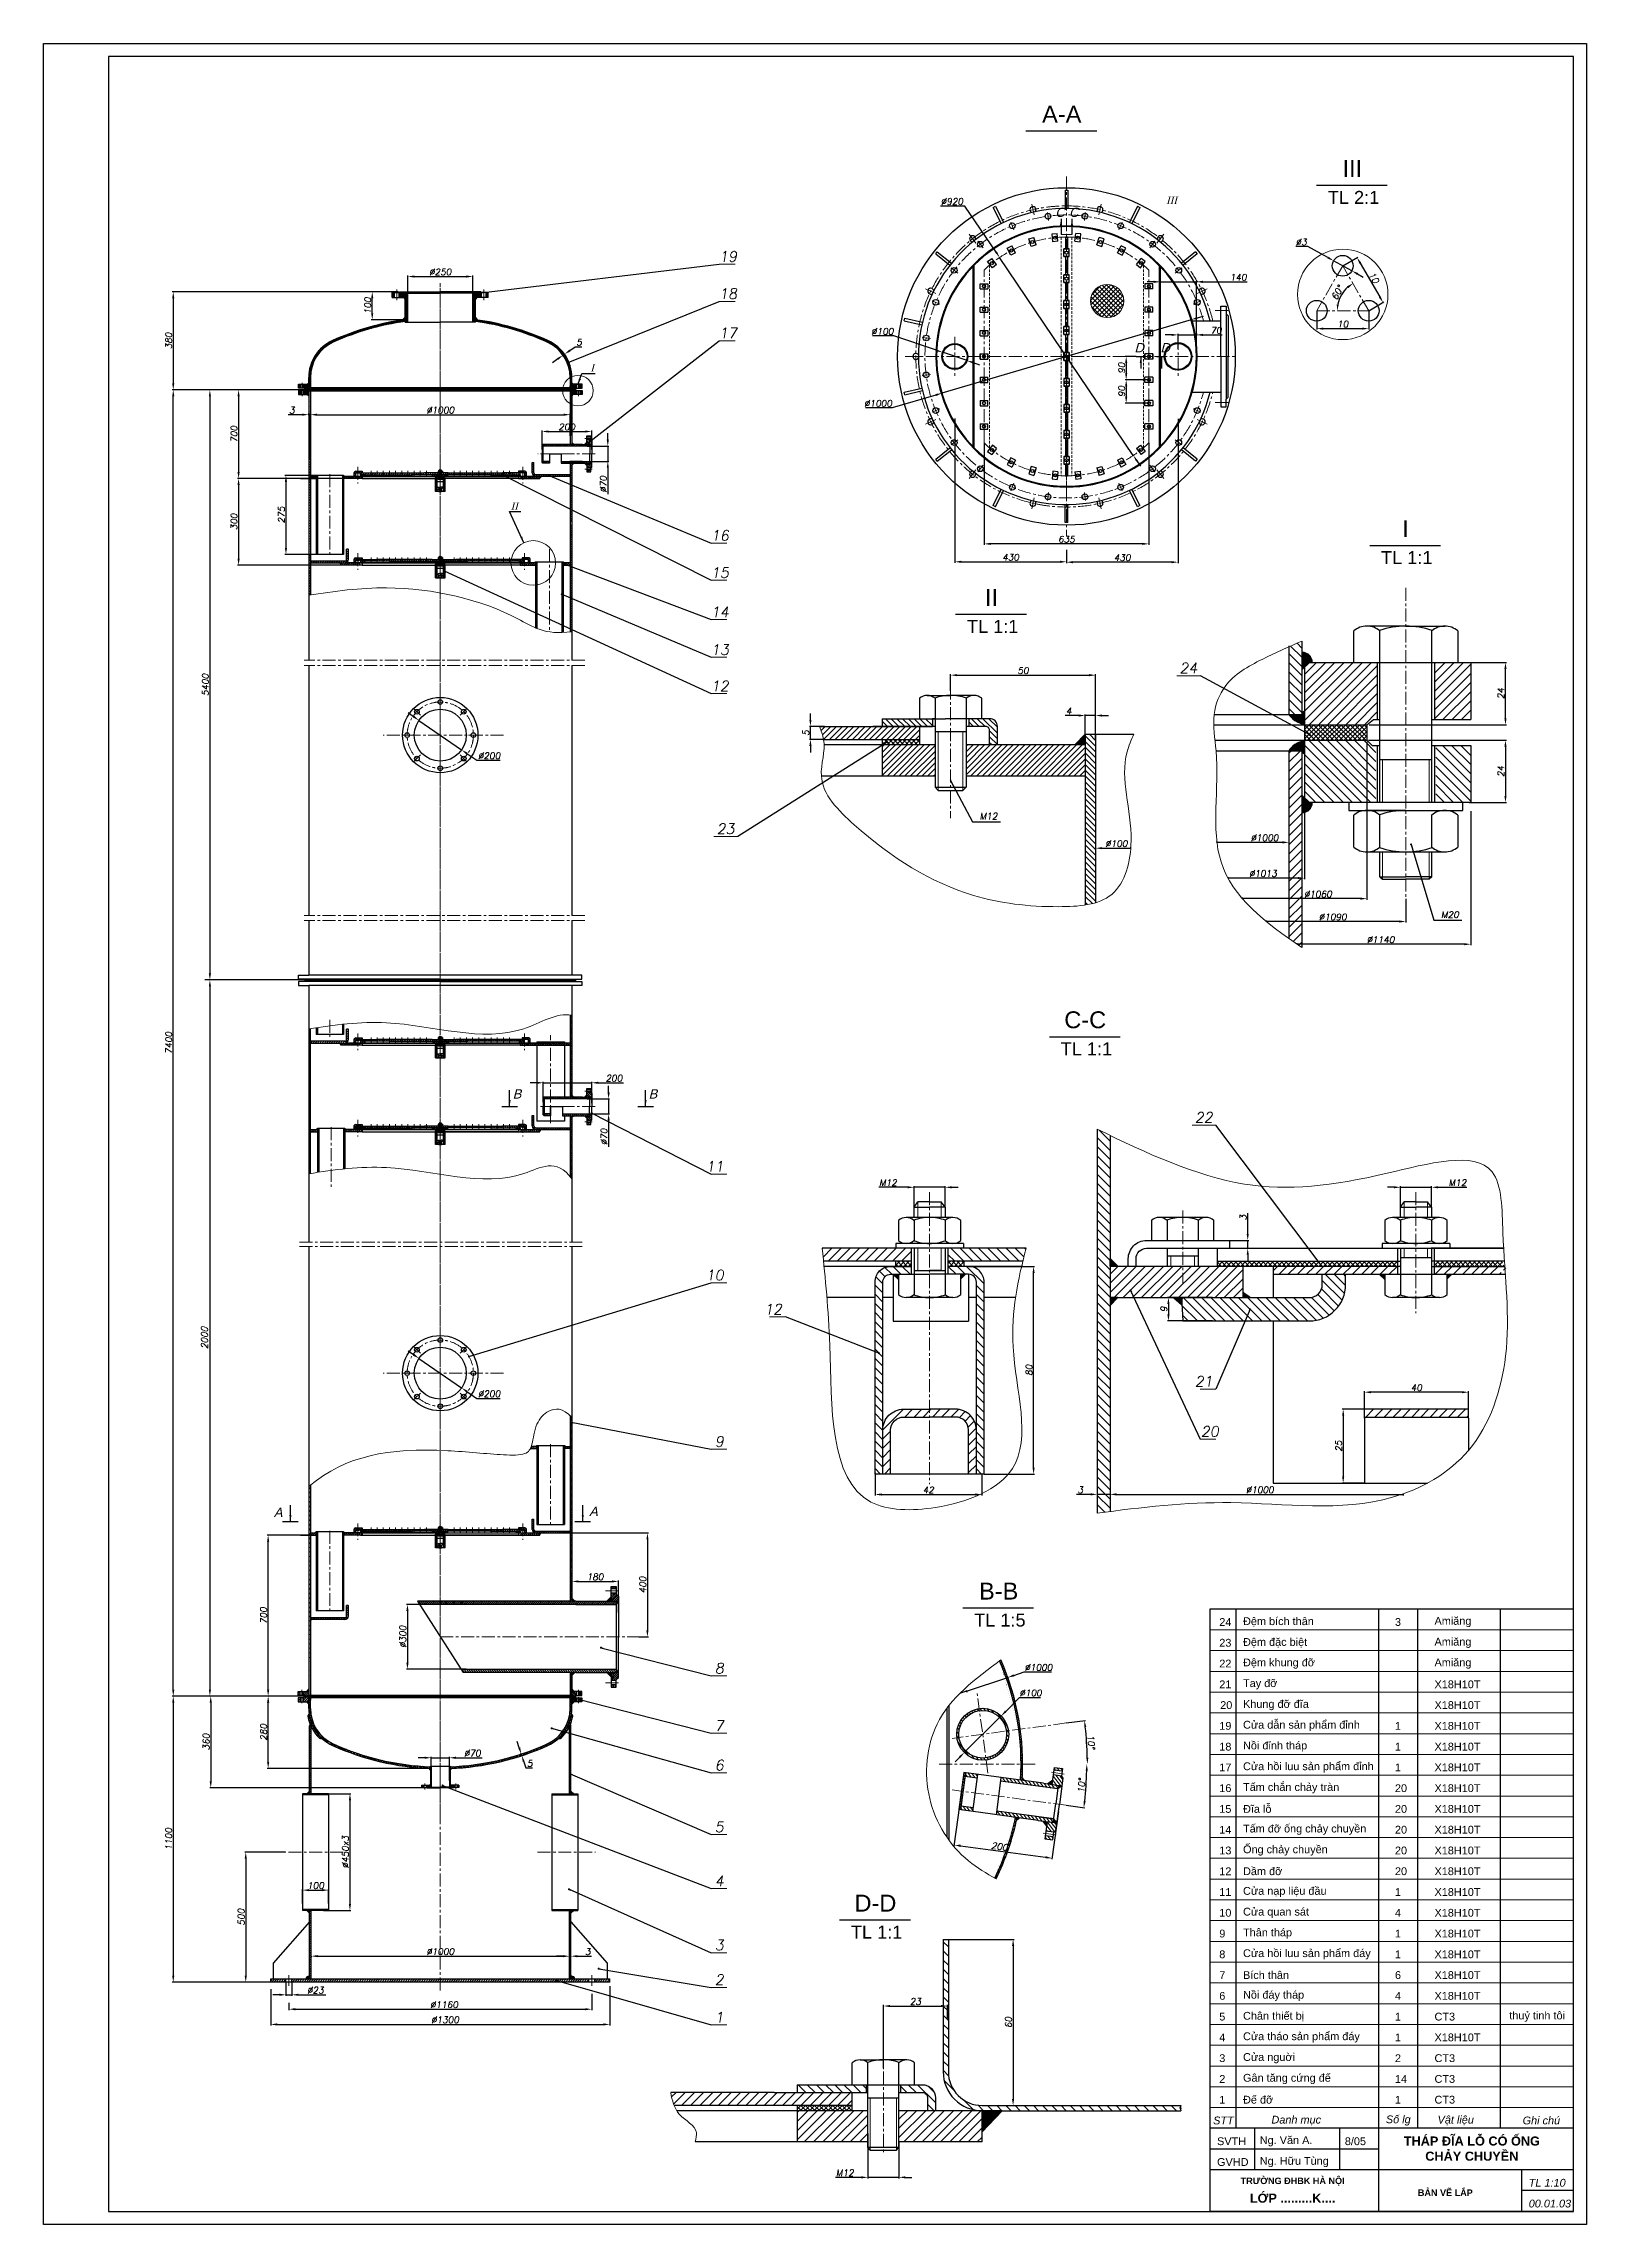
# Model space of a CAD drawing. Header units: inches. Extents: x -496 to 5444, y -47 to 8353.
import ezdxf

# ---------------------------------------------------------------- set-up
doc = ezdxf.new("R2010")
doc.units = ezdxf.units.IN
doc.header["$LTSCALE"] = 40
doc.header["$MEASUREMENT"] = 0
doc.linetypes.add('CENTER', pattern=[2, 1.25, -0.25, 0.25, -0.25])
doc.linetypes.add('DASHED2', pattern=[0.375, 0.25, -0.125])
doc.layers.get('0').update_dxf_attribs({"plot": 0})
doc.layers.get('DEFPOINTS').update_dxf_attribs({"lineweight": 25})
for name, color, linetype, lineweight in [('Dam', 2, 'Continuous', 30), ('khuat', 6, 'DASHED2', 13), ('kthuoc', 3, 'Continuous', 13), ('manh', 4, 'Continuous', 13), ('Net manh', 3, 'Continuous', 13), ('Tam', 1, 'CENTER', 13), ('Tam dut', 1, 'CENTER', 13)]:
    doc.layers.add(name, color=color, linetype=linetype, lineweight=lineweight)
doc.styles.add('1', font='VNARIAL.ttf', dxfattribs={"oblique": 15, "height": 25})
doc.styles.add('chu2.5', font='txt.shx', dxfattribs={"oblique": 10, "height": 25})
doc.styles.add('chu50', font='VNARIAL.ttf', dxfattribs={"height": 50})
doc.styles.add('chu65', font='VNARIAL.ttf', dxfattribs={"height": 65})
doc.styles.add('STYLE1', font='txt.shx', dxfattribs={"oblique": 15, "height": 25})
doc.dimstyles.new('Copy of kichthuoc2.5', dxfattribs={"dimtxt": 25, "dimasz": 25, "dimexe": 4, "dimexo": 0, "dimgap": 5, "dimtad": 1, "dimdec": 0, "dimzin": 0, "dimdsep": 46, "dimtxsty": 'chu2.5', "dimcen": 5, "dimclrd": 256, "dimclre": 256, "dimclrt": 256, "dimadec": 0, "dimazin": 0, "dimtfac": 1, "dimtdec": 0, "dimtmove": 0, "dimatfit": 0, "dimfxl": 0, "dimtolj": 1, "dimtzin": 0, "dimarcsym": 0})
doc.dimstyles.new('kichthuoc2.5', dxfattribs={"dimtxt": 25, "dimasz": 25, "dimexe": 4, "dimexo": 0, "dimgap": 5, "dimtad": 1, "dimtoh": 1, "dimdec": 0, "dimzin": 0, "dimdsep": 46, "dimtxsty": 'chu2.5', "dimcen": 5, "dimclrd": 256, "dimclre": 256, "dimclrt": 256, "dimadec": 0, "dimazin": 0, "dimtfac": 1, "dimtdec": 0, "dimtmove": 0, "dimatfit": 0, "dimfxl": 0, "dimtolj": 1, "dimtzin": 0, "dimarcsym": 0})
doc.dimstyles.new('TH', dxfattribs={"dimscale": 0, "dimtxt": 2.5, "dimasz": 25, "dimexe": 20, "dimexo": 5, "dimgap": 8, "dimtad": 1, "dimdec": 0, "dimzin": 0, "dimdsep": 46, "dimtxsty": 'STYLE1', "dimcen": 0, "dimse2": 1, "dimsd2": 1, "dimclrd": 6, "dimclre": 6, "dimclrt": 11, "dimadec": 0, "dimazin": 0, "dimtfac": 1, "dimtdec": 0, "dimtofl": 0, "dimtmove": 0, "dimatfit": 3, "dimfxl": 0, "dimtolj": 1, "dimtzin": 0, "dimarcsym": 0})
pattern_1 = [(45, (5392.75, 264.6496), (-2.4552319, 2.4552319), [])]
pattern_2 = [(135, (27998.7313, 2938.3286), (-3.6828478, -3.6828478), [])]
pattern_3 = [(45, (381.571, 0), (-8.838835, 8.838835), []), (135, (381.571, 0), (-8.838835, -8.838835), [])]
pattern_4 = [(45, (9040.315, -163.09), (-17.67767, 17.67767), [])]
pattern_5 = [(135, (27998.7753, 424.6195), (-3.6828478, -3.6828478), [])]
pattern_6 = [(45, (5392.75, 94.6496), (-2.455232, 2.455232), [])]
pattern_7 = [(45, (967.384, 1394.8631), (-0.9820928, 0.9820928), []), (135, (967.384, 1394.8631), (-0.9820928, -0.9820928), [])]
pattern_8 = [(135, (5392.75, 94.6496), (-3.682848, -3.682848), [])]
pattern_9 = [(135, (9283.4, -514.804), (17.67767, 17.67767), [])]
pattern_10 = [(135, (7244.5365, 264.6496), (-4.4194174, -4.4194174), [])]
pattern_11 = [(135, (-170.9206, 0), (-3.682848, -3.682848), [])]
pattern_12 = [(45, (-170.9206, 0), (-3.682848, 3.682848), [])]
pattern_13 = [(45, (-5182.6834, -68.684), (4.4194174, -4.4194174), [])]
pattern_14 = [(135, (7244.5365, -2251.114), (-4.4194174, -4.4194174), [])]
pattern_15 = [(135, (7244.5365, -3805.0284), (-4.4194174, -4.4194174), [])]
pattern_16 = [(135, (-170.9206, 0), (-4.4194174, -4.4194174), [])]
pattern_17 = [(45, (299.65, -70), (-11.048543, 11.048543), [])]
pattern_18 = [(135, (10538.8027, -197.0675), (1.76776695, 1.76776695), [])]
pattern_19 = [(45, (-5182.6834, -1917.781), (4.4194174, -4.4194174), [])]
pattern_20 = [(135, (381.57, 0), (-17.67767, -17.67767), [])]
pattern_21 = [(127.311506, (54683.77, -13089.476), (-8.2849143, -6.314043), [])]
pattern_22 = [(127.311506, (-10532.751, -12570.202), (-8.2849143, -6.314043), [])]
pattern_23 = [(45, (-3659.406, -5422.138), (-5.303301, 5.303301), [])]
pattern_24 = [(225, (10832.4976, 11927.188), (1.76776695, -1.76776695), [])]
pattern_25 = [(135, (44927.2883, 9306.205), (-2.45523188, -2.45523188), [])]
pattern_26 = [(45, (44927.2883, 9306.205), (-2.45523188, 2.45523188), [])]
pattern_27 = [(315, (-5830.1731, -2159.66), (1.23743687, 1.23743687), [])]
pattern_28 = [(45, (-5830.1731, -2159.66), (-1.23743687, 1.23743687), [])]
pattern_29 = [(135, (44927.2883, 9136.205), (-3.6828478, -3.6828478), [])]
pattern_30 = [(135, (44927.288, 9307.923), (-4.4194174, -4.4194174), [])]
pattern_31 = [(45, (44927.288, 9307.923), (-4.4194174, 4.4194174), [])]

msp = doc.modelspace()

# ---------------------------------------------------------------- texts
at = {"layer": 'Dam', "insert": (1302, 6571.4), "char_height": 27.778, "attachment_point": 4, "style": 'STYLE1'}
msp.add_mtext('\\f.VnTimeH|b0|i0|c0|p34;ii', dxfattribs=at)
at = {"layer": 'kthuoc'}
for s, insert, char_height, width, attachment_point, style in [('A-A', (3423.8, 8081.3), 65, 383.94, 5, 'chu65'), ('III', (4542.7, 7872.3), 65, 383.94, 5, 'chu65'), ('TL 2:1', (4448.2, 7785.7), 50, 530.059, 1, 'chu50'), ('I', (4747.5, 6485), 65, 383.94, 5, 'chu65'), ('TL 1:1', (4653.1, 6398.5), 50, 530.059, 1, 'chu50'), ('II', (3153.2, 6219.8), 65, 383.94, 5, 'chu65'), ('TL 1:1', (3058.8, 6133.2), 50, 530.059, 1, 'chu50'), ('C-C', (3514.1, 4592.6), 65, 383.94, 5, 'chu65'), ('TL 1:1', (3419.7, 4506.1), 50, 530.059, 1, 'chu50'), ('B-B', (3181, 2392.5), 65, 383.94, 5, 'chu65'), ('TL 1:5', (3086.5, 2306), 50, 530.059, 1, 'chu50'), ('D-D', (2706.4, 1190.5), 65, 383.94, 5, 'chu65'), ('TL 1:1', (2612, 1104), 50, 530.059, 1, 'chu50')]:
    msp.add_mtext(s, dxfattribs=dict(at, insert=insert, char_height=char_height, width=width, attachment_point=attachment_point, style=style))
at = {"layer": 'kthuoc', "char_height": 25, "attachment_point": 1, "style": 'chu2.5'}
for s, insert in [('M12', (3107.7, 5389.6)), ('\\A1;M20', (4884.2, 5010.5))]:
    msp.add_mtext(s, dxfattribs=dict(at, insert=insert))
at = {"layer": 'manh', "char_height": 40, "attachment_point": 9, "style": 'chu2.5'}
for s, insert in [('19', (2173.4, 7513.2)), ('18', (2173.4, 7370)), ('17', (2173.4, 7218.4)), ('16', (2142.1, 6438.7)), ('15', (2142.1, 6295.5)), ('14', (2142.1, 6143.9)), ('13', (2142.1, 5998.8)), ('24', (3946, 5928.2)), ('12', (2142.1, 5859.2)), ('23', (2163.8, 5308.7)), ('22', (4005.1, 4197.2)), ('11', (2122.3, 4008.2)), ('10', (2122.3, 3589.5)), ('12', (2347, 3458.3)), ('21', (4005.1, 3180.4)), ('20', (4028.4, 2987.3)), ('9', (2122.3, 2948.4)), ('8', (2122.3, 2075.4)), ('7', (2122.3, 1854.3)), ('6', (2122.3, 1702)), ('5', (2122.3, 1464.1)), ('4', (2122.3, 1256)), ('3', (2122.3, 1009)), ('2', (2122.3, 875.8)), ('1', (2122.3, 730.8))]:
    msp.add_mtext(s, dxfattribs=dict(at, insert=insert))
at = {"layer": 'manh'}
for s, insert, char_height, width, attachment_point in [('{\\f.VnArial|b0|i0|c0|p34;24}', (4030.3, 2273.2), 30, 187.104, 4), ('{\\f.VnArial|b0|i0|c0|p34;§Öm bÝch th©n}', (4121.8, 2273.2), 30, 525.069, 4), ('{\\f.VnArial|b0|i0|c0|p34;3}', (4706.7, 2273.2), 30, 187.104, 4), ('{\\f.VnArial|b0|i0|c0|p34;Ami¨ng}', (4859, 2273.2), 30, 187.104, 4), ('{\\f.VnArial|b0|i0|c0|p34;23}', (4030.3, 2193.2), 30, 187.104, 4), ('{\\f.VnArial|b0|i0|c0|p34;§Öm ®Æc biÖt}', (4121.8, 2193.2), 30, 634.857, 4), ('{\\f.VnArial|b0|i0|c0|p34;Ami¨ng}', (4859, 2193.2), 30, 187.104, 4), ('{\\f.VnArial|b0|i0|c0|p34;22}', (4030.3, 2113.2), 30, 187.104, 4), ('{\\f.VnArial|b0|i0|c0|p34;§Öm khung ®ì}', (4121.8, 2113.2), 30, 634.857, 4), ('{\\f.VnArial|b0|i0|c0|p34;Ami¨ng}', (4859, 2113.2), 30, 187.104, 4), ('{\\f.VnArial|b0|i0|c0|p34;21}', (4030.3, 2033.2), 30, 187.104, 4), ('{\\f.VnArial|b0|i0|c0|p34;Tay ®ì}', (4121.8, 2033.2), 30, 525.069, 4), ('{\\f.VnArial|b0|i0|c0|p34;X18H10T}', (4859, 2033.2), 30, 187.104, 4), ('{\\f.VnArial|b0|i0|c0|p34;20}', (4033.9, 1953.2), 30, 187.104, 4), ('{\\f.VnArial|b0|i0|c0|p34;Khung ®ì ®Üa}', (4121.8, 1953.2), 30, 525.069, 4), ('{\\f.VnArial|b0|i0|c0|p34;X18H10T}', (4859, 1953.2), 30, 187.104, 4), ('{\\f.VnArial|b0|i0|c0|p34;19}', (4030.3, 1873.2), 30, 187.104, 4), ('{\\f.VnArial|b0|i0|c0|p34;Cöa dÉn s¶n phÈm ®Ønh}', (4121.8, 1873.2), 30, 525.069, 4), ('{\\f.VnArial|b0|i0|c0|p34;1}', (4706.7, 1873.2), 30, 187.104, 4), ('{\\f.VnArial|b0|i0|c0|p34;X18H10T}', (4859, 1873.2), 30, 187.104, 4), ('{\\f.VnArial|b0|i0|c0|p34;18}', (4030.3, 1793.2), 30, 187.104, 4), ('{\\f.VnArial|b0|i0|c0|p34;Nåi ®Ønh th¸p}', (4121.8, 1793.2), 30, 525.069, 4), ('{\\f.VnArial|b0|i0|c0|p34;1}', (4706.7, 1793.2), 30, 187.104, 4), ('{\\f.VnArial|b0|i0|c0|p34;X18H10T}', (4859, 1793.2), 30, 187.104, 4), ('{\\f.VnArial|b0|i0|c0|p34;17}', (4030.3, 1713.2), 30, 187.104, 4), ('{\\f.VnArial|b0|i0|c0|p34;Cöa håi luu s¶n phÈm ®Ønh}', (4121.8, 1713.2), 30, 525.069, 4), ('{\\f.VnArial|b0|i0|c0|p34;1}', (4706.7, 1713.2), 30, 187.104, 4), ('{\\f.VnArial|b0|i0|c0|p34;X18H10T}', (4859, 1713.2), 30, 187.104, 4), ('{\\f.VnArial|b0|i0|c0|p34;16}', (4030.3, 1633.2), 30, 187.104, 4), ('{\\f.VnArial|b0|i0|c0|p34;TÊm ch¾n ch¶y trµn}', (4121.8, 1633.2), 30, 525.069, 4), ('{\\f.VnArial|b0|i0|c0|p34;20}', (4706.7, 1633.2), 30, 187.104, 4), ('{\\f.VnArial|b0|i0|c0|p34;X18H10T}', (4859, 1633.2), 30, 187.104, 4), ('{\\f.VnArial|b0|i0|c0|p34;15}', (4030.3, 1553.2), 30, 187.104, 4), ('{\\f.VnArial|b0|i0|c0|p34;§Üa lç}', (4121.8, 1553.2), 30, 525.069, 4), ('{\\f.VnArial|b0|i0|c0|p34;20}', (4706.7, 1553.2), 30, 187.104, 4), ('{\\f.VnArial|b0|i0|c0|p34;X18H10T}', (4859, 1553.2), 30, 187.104, 4), ('{\\f.VnArial|b0|i0|c0|p34;14}', (4030.3, 1473.2), 30, 187.104, 4), ('{\\f.VnArial|b0|i0|c0|p34;TÊm ®ì èng ch¶y chuyÒn}', (4121.8, 1473.2), 30, 634.167, 4), ('{\\f.VnArial|b0|i0|c0|p34;20}', (4706.7, 1473.2), 30, 187.104, 4), ('{\\f.VnArial|b0|i0|c0|p34;X18H10T}', (4859, 1473.2), 30, 187.104, 4), ('{\\f.VnArial|b0|i0|c0|p34;13}', (4030.3, 1393.2), 30, 187.104, 4), ('{\\f.VnArialH|b0|i0|c0|p34;è\\f.VnArial|b0|i0|c0|p34;ng ch¶y chuyÒn}', (4121.8, 1393.2), 30, 525.069, 4), ('{\\f.VnArial|b0|i0|c0|p34;20}', (4706.7, 1393.2), 30, 187.104, 4), ('{\\f.VnArial|b0|i0|c0|p34;X18H10T}', (4859, 1393.2), 30, 187.104, 4), ('{\\f.VnArial|b0|i0|c0|p34;12}', (4030.3, 1313.2), 30, 187.104, 4), ('{\\f.VnArial|b0|i0|c0|p34;DÇm ®ì }', (4121.8, 1313.2), 30, 525.069, 4), ('{\\f.VnArial|b0|i0|c0|p34;20}', (4706.7, 1313.2), 30, 187.104, 4), ('{\\f.VnArial|b0|i0|c0|p34;X18H10T}', (4859, 1313.2), 30, 187.104, 4), ('{\\f.VnArial|b0|i0|c0|p34;11}', (4030.3, 1233.2), 30, 187.104, 4), ('{\\f.VnArial|b0|i0|c0|p34;Cöa n¹p liÖu ®Çu}', (4121.8, 1233.2), 30, 634.857, 4), ('{\\f.VnArial|b0|i0|c0|p34;1}', (4706.7, 1233.2), 30, 187.104, 4), ('{\\f.VnArial|b0|i0|c0|p34;X18H10T}', (4859, 1233.2), 30, 187.104, 4), ('{\\f.VnArial|b0|i0|c0|p34;10}', (4030.3, 1153.2), 30, 187.104, 4), ('{\\f.VnArial|b0|i0|c0|p34;Th©n th¸p}', (4121.8, 1073.2), 30, 455.696, 4), ('{\\f.VnArial|b0|i0|c0|p34;Cöa quan s¸t}', (4121.8, 1153.2), 30, 412, 4), ('{\\f.VnArial|b0|i0|c0|p34;4}', (4706.7, 1153.2), 30, 187.104, 4), ('{\\f.VnArial|b0|i0|c0|p34;X18H10T}', (4859, 1153.2), 30, 187.104, 4), ('{\\f.VnArial|b0|i0|c0|p34;8}', (4030.3, 993.2), 30, 187.104, 4), ('{\\f.VnArial|b0|i0|c0|p34;9}', (4030.3, 1073.2), 30, 187.104, 4), ('{\\f.VnArial|b0|i0|c0|p34;Cöa håi luu s¶n phÈm ®¸y}', (4121.8, 993.2), 30, 602.5, 4), ('{\\f.VnArial|b0|i0|c0|p34;1}', (4706.7, 1073.2), 30, 187.104, 4), ('{\\f.VnArial|b0|i0|c0|p34;1}', (4706.7, 993.2), 30, 187.104, 4), ('{\\f.VnArial|b0|i0|c0|p34;X18H10T}', (4859, 1073.2), 30, 187.104, 4), ('{\\f.VnArial|b0|i0|c0|p34;X18H10T}', (4859, 993.2), 30, 187.104, 4), ('{\\f.VnArial|b0|i0|c0|p34;7}', (4030.3, 913.2), 30, 187.104, 4), ('{\\f.VnArial|b0|i0|c0|p34;BÝch th©n}', (4121.8, 913.2), 30, 524.5, 4), ('{\\f.VnArial|b0|i0|c0|p34;6}', (4706.7, 913.2), 30, 187.104, 4), ('{\\f.VnArial|b0|i0|c0|p34;X18H10T}', (4859, 913.2), 30, 187.104, 4), ('{\\f.VnArial|b0|i0|c0|p34;6}', (4030.3, 833.2), 30, 187.104, 4), ('{\\f.VnArial|b0|i0|c0|p34;Nåi ®¸y th¸p}', (4121.8, 833.2), 30, 361.481, 4), ('{\\f.VnArial|b0|i0|c0|p34;4}', (4706.7, 833.2), 30, 187.104, 4), ('{\\f.VnArial|b0|i0|c0|p34;X18H10T}', (4859, 833.2), 30, 187.104, 4), ('{\\f.VnArial|b0|i0|c0|p34;5}', (4030.3, 753.2), 30, 187.104, 4), ('{\\f.VnArial|b0|i0|c0|p34;Ch©n thiÕt bÞ}', (4121.8, 753.2), 30, 487.1, 4), ('{\\f.VnArial|b0|i0|c0|p34;1}', (4706.7, 753.2), 30, 187.104, 4), ('{\\f.VnArial|b0|i0|c0|p34;CT3}', (4859, 753.2), 30, 187.104, 4), ('{\\f.VnArial|b0|i0|c0|p34;thuû tinh t«i}', (5147.1, 753.2), 30, 337, 4), ('{\\f.VnArial|b0|i0|c0|p34;4}', (4030.3, 673.2), 30, 187.104, 4), ('{\\f.VnArial|b0|i0|c0|p34;Cöa th¸o s¶n phÈm ®¸y}', (4121.8, 673.2), 30, 547, 4), ('{\\f.VnArial|b0|i0|c0|p34;1}', (4706.7, 673.2), 30, 187.104, 4), ('{\\f.VnArial|b0|i0|c0|p34;X18H10T}', (4859, 673.2), 30, 187.104, 4), ('{\\f.VnArial|b0|i0|c0|p34;3}', (4030.3, 593.2), 30, 187.104, 4), ('{\\f.VnArial|b0|i0|c0|p34;Cöa nguêi}', (4121.8, 593.2), 30, 412, 4), ('{\\f.VnArial|b0|i0|c0|p34;2}', (4706.7, 593.2), 30, 187.104, 4), ('{\\f.VnArial|b0|i0|c0|p34;CT3}', (4859, 593.2), 30, 187.104, 4), ('{\\f.VnArial|b0|i0|c0|p34;2}', (4030.3, 513.2), 30, 187.104, 4), ('{\\f.VnArial|b0|i0|c0|p34;G©n t¨ng cøng ®Õ}', (4121.8, 513.2), 30, 499.5, 4), ('{\\f.VnArial|b0|i0|c0|p34;14}', (4706.7, 513.2), 30, 187.104, 4), ('{\\f.VnArial|b0|i0|c0|p34;CT3}', (4859, 513.2), 30, 187.104, 4), ('{\\f.VnArial|b0|i0|c0|p34;1}', (4030.3, 433.2), 30, 187.104, 4), ('{\\f.VnArial|b0|i0|c0|p34;§Õ ®ì}', (4121.8, 433.2), 30, 468, 4), ('{\\f.VnArial|b0|i0|c0|p34;1}', (4706.7, 433.2), 30, 187.104, 4), ('{\\f.VnArial|b0|i0|c0|p34;CT3}', (4859, 433.2), 30, 187.104, 4), ('{\\f.VnArial|b0|i1|c0|p34;STT}', (4006.6, 353.2), 30, 187.104, 4), ('{\\f.VnArial|b0|i1|c0|p34;Danh môc}', (4231.2, 353.2), 30, 295.086, 4), ('{\\f.VnArial|b0|i1|c0|p34;Sè lg}', (4671.8, 353.2), 30, 187.104, 4), ('{\\f.VnArial|b0|i1|c0|p34;VËt liÖu}', (4870.9, 353.2), 30, 187.104, 4), ('{\\f.VnArial|b0|i1|c0|p34;Ghi chó}', (5198.2, 353.2), 30, 187.104, 4), ('{\\f.VnArial|b0|i0|c0|p34;SVTH}', (4021.8, 273.2), 30, 187.104, 4), ('{\\f.VnArial|b0|i0|c0|p34;Ng. V¨n A.}', (4186.2, 273.2), 30, 272.762, 4), ('{\\f.VnArial|b0|i0|c0|p34;8/05}', (4513.7, 273.2), 30, 272.762, 4), ('{\\f.VnArialH|b1|i0|c0|p34;Th¸p §Üa lç cã èng ch¶y chuyÒn}', (5002.8, 244.8), 35, 599.767, 5), ('{\\f.VnArial|b0|i0|c0|p34;GVHD}', (4021.8, 193.2), 30, 187.104, 4), ('{\\f.VnArial|b0|i0|c0|p34;Ng. H÷u Tïng}', (4186.2, 193.2), 30, 362.762, 4), ('{\\f.VnArialH|b1|i0|c0|p34;tr¦êng §Hbk hµ néi}', (4312.8, 117.6), 25, 599.767, 5), ('{\\f.VnArialH|b1|i0|c0|p34;B¶n vÏ l¾p}', (4900.7, 75.2), 25, 599.767, 5), ('{\\f.VnArial|b0|i1|c0|p34;TL 1:10}', (5221.8, 113.2), 30, 187.104, 4), ('{\\f.VnArialH|b1|i0|c0|p34;Líp .........K....}', (4312.8, 53.9), 35, 599.767, 5), ('{\\f.VnArial|b0|i1|c0|p34;00.01.03}', (5221.8, 33.2), 30, 187.104, 4)]:
    msp.add_mtext(s, dxfattribs=dict(at, insert=insert, char_height=char_height, width=width, attachment_point=attachment_point))
at = {"layer": 'Net manh', "color": 2, "char_height": 27.778, "attachment_point": 4, "style": 'STYLE1'}
for s, insert in [('\\f.VnTimeH|b0|i0|c0|p34;III', (3825.8, 7749.5)), ('\\f.VnTimeH|b0|i0|c0|p34;I', (1609, 7104.5))]:
    msp.add_mtext(s, dxfattribs=dict(at, insert=insert))
at = {"layer": 'Net manh', "char_height": 36, "width": 381.643, "style": '1'}
for s, insert, attachment_point in [('C', (3435, 7721.4), 3), ('C', (3488.3, 7721.4), 3), ('D', (3739.8, 7199.7), 3), ('D', (3840, 7199.7), 3), ('B', (1309.6, 4325.6), 1), ('B', (1832.9, 4325.4), 1), ('A', (389.5, 2713.7), 1), ('A', (1603.7, 2717.3), 1)]:
    msp.add_mtext(s, dxfattribs=dict(at, insert=insert, attachment_point=attachment_point))

# ---------------------------------------------------------------- blocks, each defined once
blk = doc.blocks.new('*D2')
at = {"layer": 'DEFPOINTS', "color": 0}
for p in [(1613.9, 6859.1), (1422.6, 6789.4), (1613.9, 6789.4)]:
    blk.add_point(p, dxfattribs=at)
at = {"layer": 'Net manh', "lineweight": -2}
for p, q in [((1422.6, 6789.4), (1422.6, 6863.1)), ((1447.6, 6859.1), (1588.9, 6859.1)), ((1613.9, 6789.4), (1613.9, 6863.1))]:
    blk.add_line(p, q, dxfattribs=at)
at = {"layer": 'Net manh'}
for points in [[(1447.6, 6863.3), (1447.6, 6854.9), (1422.6, 6859.1)], [(1588.9, 6863.3), (1588.9, 6854.9), (1613.9, 6859.1)]]:
    blk.add_solid(points, dxfattribs=at)
at = {"layer": 'Net manh', "insert": (1518.2, 6876.6), "char_height": 25, "attachment_point": 5, "style": 'chu2.5'}
blk.add_mtext('\\A1;200', dxfattribs=at)
blk = doc.blocks.new('*D3')
at = {"layer": 'DEFPOINTS', "color": 0}
for p in [(1596.9, 6802.1), (1596.9, 6744.1), (1676, 6744.1)]:
    blk.add_point(p, dxfattribs=at)
at = {"layer": 'Net manh', "lineweight": -2}
for p, q in [((1676, 6827.1), (1676, 6852.1)), ((1596.9, 6802.1), (1680, 6802.1)), ((1596.9, 6744.1), (1680, 6744.1)), ((1676, 6802.1), (1676, 6744.1)), ((1676, 6719.1), (1676, 6617.2))]:
    blk.add_line(p, q, dxfattribs=at)
at = {"layer": 'Net manh'}
for points in [[(1671.8, 6827.1), (1680.1, 6827.1), (1676, 6802.1)], [(1671.8, 6719.1), (1680.1, 6719.1), (1676, 6744.1)]]:
    blk.add_solid(points, dxfattribs=at)
at = {"layer": 'Net manh', "insert": (1658.5, 6655.6), "char_height": 25, "attachment_point": 5, "rotation": 90, "style": 'chu2.5'}
blk.add_mtext('\\A1;%%c70', dxfattribs=at)
blk = doc.blocks.new('*D4')
at = {"layer": 'DEFPOINTS', "color": 0}
for p in [(1530.9, 6923.8), (1530.9, 6842.3), (530.9, 6749.3)]:
    blk.add_point(p, dxfattribs=at)
at = {"layer": 'Net manh', "lineweight": -2}
for p, q in [((530.9, 6749.3), (530.9, 6927.8)), ((555.9, 6923.8), (1505.9, 6923.8)), ((1530.9, 6842.3), (1530.9, 6927.8))]:
    blk.add_line(p, q, dxfattribs=at)
at = {"layer": 'Net manh'}
for points in [[(555.9, 6928), (555.9, 6919.7), (530.9, 6923.8)], [(1505.9, 6928), (1505.9, 6919.7), (1530.9, 6923.8)]]:
    blk.add_solid(points, dxfattribs=at)
at = {"layer": 'Net manh', "insert": (1030.9, 6941.3), "char_height": 25, "attachment_point": 5, "style": 'chu2.5'}
blk.add_mtext('\\A1;%%c1000', dxfattribs=at)
blk = doc.blocks.new('*D5')
at = {"layer": 'DEFPOINTS', "color": 0}
for p in [(369.5, 7019.3), (254.3, 6677.7), (663.9, 6677.7)]:
    blk.add_point(p, dxfattribs=at)
at = {"layer": 'Net manh', "lineweight": -2}
for p, q in [((369.5, 7019.3), (250.3, 7019.3)), ((254.3, 6994.3), (254.3, 6702.7)), ((663.9, 6677.7), (250.3, 6677.7))]:
    blk.add_line(p, q, dxfattribs=at)
at = {"layer": 'Net manh'}
for points in [[(250.1, 6994.3), (258.5, 6994.3), (254.3, 7019.3)], [(250.1, 6702.7), (258.5, 6702.7), (254.3, 6677.7)]]:
    blk.add_solid(points, dxfattribs=at)
at = {"layer": 'Net manh', "insert": (236.8, 6848.5), "char_height": 25, "attachment_point": 5, "rotation": 90, "style": 'chu2.5'}
blk.add_mtext('\\A1;700', dxfattribs=at)
blk = doc.blocks.new('*D6')
at = {"layer": 'DEFPOINTS', "color": 0}
for p in [(665.8, 6677.7), (254.3, 6344.4), (676.7, 6344.4)]:
    blk.add_point(p, dxfattribs=at)
at = {"layer": 'Net manh', "lineweight": -2}
for p, q in [((665.8, 6677.7), (250.3, 6677.7)), ((254.3, 6652.7), (254.3, 6369.4)), ((676.7, 6344.4), (250.3, 6344.4))]:
    blk.add_line(p, q, dxfattribs=at)
at = {"layer": 'Net manh'}
for points in [[(250.1, 6652.7), (258.5, 6652.7), (254.3, 6677.7)], [(250.1, 6369.4), (258.5, 6369.4), (254.3, 6344.4)]]:
    blk.add_solid(points, dxfattribs=at)
at = {"layer": 'Net manh', "insert": (236.8, 6511), "char_height": 25, "attachment_point": 5, "rotation": 90, "style": 'chu2.5'}
blk.add_mtext('\\A1;300', dxfattribs=at)
blk = doc.blocks.new('*D7')
at = {"layer": 'DEFPOINTS', "color": 0}
for p in [(170.6, 7019.3), (143.9, 4746.4), (560.9, 4746.4)]:
    blk.add_point(p, dxfattribs=at)
at = {"layer": 'Net manh', "lineweight": -2}
for p, q in [((170.6, 7019.3), (139.9, 7019.3)), ((143.9, 6994.3), (143.9, 4771.4)), ((560.9, 4746.4), (139.9, 4746.4))]:
    blk.add_line(p, q, dxfattribs=at)
at = {"layer": 'Net manh'}
for points in [[(139.7, 6994.3), (148, 6994.3), (143.9, 7019.3)], [(139.7, 4771.4), (148, 4771.4), (143.9, 4746.4)]]:
    blk.add_solid(points, dxfattribs=at)
at = {"layer": 'Net manh', "insert": (126.4, 5882.9), "char_height": 25, "attachment_point": 5, "rotation": 90, "style": 'chu2.5'}
blk.add_mtext('\\A1;5400', dxfattribs=at)
blk = doc.blocks.new('*D8')
at = {"layer": 'DEFPOINTS', "color": 0}
for p in [(869.9, 7397), (2.8, 7019.3), (335.3, 7019.3)]:
    blk.add_point(p, dxfattribs=at)
at = {"layer": 'Net manh', "lineweight": -2}
for p, q in [((869.9, 7397), (-1.2, 7397)), ((2.8, 7372), (2.8, 7044.3)), ((335.3, 7019.3), (-1.2, 7019.3))]:
    blk.add_line(p, q, dxfattribs=at)
at = {"layer": 'Net manh'}
for points in [[(-1.4, 7372), (6.9, 7372), (2.8, 7397)], [(-1.4, 7044.3), (6.9, 7044.3), (2.8, 7019.3)]]:
    blk.add_solid(points, dxfattribs=at)
at = {"layer": 'Net manh', "insert": (-14.7, 7208.2), "char_height": 25, "attachment_point": 5, "rotation": 90, "style": 'chu2.5'}
blk.add_mtext('\\A1;380', dxfattribs=at)
blk = doc.blocks.new('*D9')
at = {"layer": 'DEFPOINTS', "color": 0}
for p in [(4048.6, 3743), (4048.6, 3713), (4139.8, 3743)]:
    blk.add_point(p, dxfattribs=at)
at = {"layer": 'Net manh', "lineweight": -2}
for p, q in [((4139.8, 3768), (4139.8, 3847.6)), ((4048.6, 3743), (4143.8, 3743)), ((4048.6, 3713), (4143.8, 3713)), ((4139.8, 3713), (4139.8, 3743)), ((4139.8, 3688), (4139.8, 3663))]:
    blk.add_line(p, q, dxfattribs=at)
at = {"layer": 'Net manh'}
for points in [[(4135.7, 3768), (4144, 3768), (4139.8, 3743)], [(4135.7, 3688), (4144, 3688), (4139.8, 3713)]]:
    blk.add_solid(points, dxfattribs=at)
at = {"layer": 'Net manh', "insert": (4122.3, 3820.3), "char_height": 25, "attachment_point": 5, "rotation": 90, "style": 'chu2.5'}
blk.add_mtext('\\A1; 3', dxfattribs=at)
blk = doc.blocks.new('*D10')
at = {"layer": 'DEFPOINTS', "color": 0}
for p in [(3560, 2898.1), (3610, 2898.1), (3560, 2765)]:
    blk.add_point(p, dxfattribs=at)
at = {"layer": 'Net manh', "lineweight": -2}
for p, q in [((3560, 2898.1), (3560, 2761)), ((3610, 2898.1), (3610, 2761)), ((3535, 2765), (3480.4, 2765)), ((3610, 2765), (3560, 2765)), ((3635, 2765), (3660, 2765))]:
    blk.add_line(p, q, dxfattribs=at)
at = {"layer": 'Net manh'}
for points in [[(3535, 2769.2), (3535, 2760.8), (3560, 2765)], [(3635, 2769.2), (3635, 2760.8), (3610, 2765)]]:
    blk.add_solid(points, dxfattribs=at)
at = {"layer": 'Net manh', "insert": (3495.2, 2782.5), "char_height": 25, "attachment_point": 5, "style": 'chu2.5'}
blk.add_mtext('\\A1;3', dxfattribs=at)
blk = doc.blocks.new('*D11')
at = {"layer": 'DEFPOINTS', "color": 0}
for p in [(4003.6, 3523), (3834.5, 3433), (4003.6, 3433)]:
    blk.add_point(p, dxfattribs=at)
at = {"layer": 'Net manh', "lineweight": -2}
for p, q in [((4003.6, 3523), (3830.5, 3523)), ((3834.5, 3498), (3834.5, 3458)), ((4003.6, 3433), (3830.5, 3433))]:
    blk.add_line(p, q, dxfattribs=at)
at = {"layer": 'Net manh'}
for points in [[(3830.3, 3498), (3838.7, 3498), (3834.5, 3523)], [(3830.3, 3458), (3838.7, 3458), (3834.5, 3433)]]:
    blk.add_solid(points, dxfattribs=at)
at = {"layer": 'Net manh', "insert": (3817, 3478), "char_height": 25, "attachment_point": 5, "rotation": 90, "style": 'chu2.5'}
blk.add_mtext('\\A1;9', dxfattribs=at)
blk = doc.blocks.new('*D12')
at = {"layer": 'DEFPOINTS', "color": 0}
for p in [(4727.6, 3947.9), (4727.6, 3871.6), (4847.6, 3871.6)]:
    blk.add_point(p, dxfattribs=at)
at = {"layer": 'Net manh', "lineweight": -2}
for p, q in [((4727.6, 3871.6), (4727.6, 3951.9)), ((4847.6, 3871.6), (4847.6, 3951.9)), ((4702.6, 3947.9), (4677.6, 3947.9)), ((4727.6, 3947.9), (4847.6, 3947.9)), ((4872.6, 3947.9), (4983.6, 3947.9))]:
    blk.add_line(p, q, dxfattribs=at)
at = {"layer": 'Net manh'}
for points in [[(4702.6, 3952), (4702.6, 3943.7), (4727.6, 3947.9)], [(4872.6, 3952), (4872.6, 3943.7), (4847.6, 3947.9)]]:
    blk.add_solid(points, dxfattribs=at)
at = {"layer": 'Net manh', "insert": (4947.6, 3965.4), "char_height": 25, "attachment_point": 5, "style": 'chu2.5'}
blk.add_mtext('\\A1;M12', dxfattribs=at)
blk = doc.blocks.new('*D13')
at = {"layer": 'DEFPOINTS', "color": 0}
for p in [(4589.3, 3158.5), (4589.3, 3058.6), (4989.3, 3058.6)]:
    blk.add_point(p, dxfattribs=at)
at = {"layer": 'Net manh', "lineweight": -2}
for p, q in [((4589.3, 3058.6), (4589.3, 3162.5)), ((4964.3, 3158.5), (4614.3, 3158.5)), ((4989.3, 3058.6), (4989.3, 3162.5))]:
    blk.add_line(p, q, dxfattribs=at)
at = {"layer": 'Net manh'}
for points in [[(4614.3, 3162.7), (4614.3, 3154.4), (4589.3, 3158.5)], [(4964.3, 3162.7), (4964.3, 3154.4), (4989.3, 3158.5)]]:
    blk.add_solid(points, dxfattribs=at)
at = {"layer": 'Net manh', "insert": (4789.3, 3176), "char_height": 25, "attachment_point": 5, "style": 'chu2.5'}
blk.add_mtext('\\A1;40', dxfattribs=at)
blk = doc.blocks.new('*D14')
at = {"layer": 'DEFPOINTS', "color": 0}
for p in [(1613.9, 4350.5), (1427.6, 4275.7), (1613.9, 4271.8)]:
    blk.add_point(p, dxfattribs=at)
at = {"layer": 'Net manh', "lineweight": -2}
for p, q in [((1402.6, 4350.5), (1377.6, 4350.5)), ((1427.6, 4275.7), (1427.6, 4354.5)), ((1427.6, 4350.5), (1613.9, 4350.5)), ((1613.9, 4271.8), (1613.9, 4354.5)), ((1638.9, 4350.5), (1735.9, 4350.5))]:
    blk.add_line(p, q, dxfattribs=at)
at = {"layer": 'Net manh'}
for points in [[(1402.6, 4354.7), (1402.6, 4346.3), (1427.6, 4350.5)], [(1638.9, 4354.7), (1638.9, 4346.3), (1613.9, 4350.5)]]:
    blk.add_solid(points, dxfattribs=at)
at = {"layer": 'Net manh', "insert": (1699.9, 4368), "char_height": 25, "attachment_point": 5, "style": 'chu2.5'}
blk.add_mtext('\\A1;200', dxfattribs=at)
blk = doc.blocks.new('*D15')
at = {"layer": 'DEFPOINTS', "color": 0}
for p in [(1596.9, 4288.4), (1596.9, 4230.4), (1679, 4230.4)]:
    blk.add_point(p, dxfattribs=at)
at = {"layer": 'Net manh', "lineweight": -2}
for p, q in [((1596.9, 4288.4), (1683, 4288.4)), ((1679, 4313.4), (1679, 4338.4)), ((1679, 4288.4), (1679, 4230.4)), ((1596.9, 4230.4), (1683, 4230.4)), ((1679, 4205.4), (1679, 4103.5))]:
    blk.add_line(p, q, dxfattribs=at)
at = {"layer": 'Net manh'}
for points in [[(1674.9, 4313.4), (1683.2, 4313.4), (1679, 4288.4)], [(1674.9, 4205.4), (1683.2, 4205.4), (1679, 4230.4)]]:
    blk.add_solid(points, dxfattribs=at)
at = {"layer": 'Net manh', "insert": (1661.5, 4141.9), "char_height": 25, "attachment_point": 5, "rotation": 90, "style": 'chu2.5'}
blk.add_mtext('\\A1;%%c70', dxfattribs=at)
blk = doc.blocks.new('*D16')
at = {"layer": 'DEFPOINTS', "color": 0}
for p in [(982.2, 2341.3), (904.4, 2091.3), (1130.1, 2091.3)]:
    blk.add_point(p, dxfattribs=at)
at = {"layer": 'Net manh', "lineweight": -2}
for p, q in [((982.2, 2341.3), (900.4, 2341.3)), ((904.4, 2316.3), (904.4, 2116.3)), ((1130.1, 2091.3), (900.4, 2091.3))]:
    blk.add_line(p, q, dxfattribs=at)
at = {"layer": 'Net manh'}
for points in [[(900.3, 2316.3), (908.6, 2316.3), (904.4, 2341.3)], [(900.3, 2116.3), (908.6, 2116.3), (904.4, 2091.3)]]:
    blk.add_solid(points, dxfattribs=at)
at = {"layer": 'Net manh', "insert": (886.9, 2216.3), "char_height": 25, "attachment_point": 5, "rotation": 90, "style": 'chu2.5'}
blk.add_mtext('\\A1;%%c300', dxfattribs=at)
blk = doc.blocks.new('*D17')
at = {"layer": 'DEFPOINTS', "color": 0}
for p in [(1537.6, 2390.2), (1717, 2429.6), (1717, 2309.7)]:
    blk.add_point(p, dxfattribs=at)
at = {"layer": 'Net manh', "lineweight": -2}
for p, q in [((1537.6, 2390.2), (1537.6, 2433.6)), ((1562.6, 2429.6), (1692, 2429.6)), ((1717, 2309.7), (1717, 2433.6))]:
    blk.add_line(p, q, dxfattribs=at)
at = {"layer": 'Net manh'}
for points in [[(1562.6, 2433.8), (1562.6, 2425.5), (1537.6, 2429.6)], [(1692, 2433.8), (1692, 2425.5), (1717, 2429.6)]]:
    blk.add_solid(points, dxfattribs=at)
at = {"layer": 'Net manh', "insert": (1627.3, 2447.1), "char_height": 25, "attachment_point": 5, "style": 'chu2.5'}
blk.add_mtext('\\A1;180', dxfattribs=at)
blk = doc.blocks.new('*D18')
at = {"layer": 'DEFPOINTS', "color": 0}
for p in [(368.1, 2608), (540.6, 2608), (562.3, 1988)]:
    blk.add_point(p, dxfattribs=at)
at = {"layer": 'Net manh', "lineweight": -2}
for p, q in [((540.6, 2608), (364.1, 2608)), ((368.1, 2013), (368.1, 2583)), ((562.3, 1988), (364.1, 1988))]:
    blk.add_line(p, q, dxfattribs=at)
at = {"layer": 'Net manh'}
for points in [[(363.9, 2583), (372.3, 2583), (368.1, 2608)], [(363.9, 2013), (372.3, 2013), (368.1, 1988)]]:
    blk.add_solid(points, dxfattribs=at)
at = {"layer": 'Net manh', "insert": (350.6, 2298), "char_height": 25, "attachment_point": 5, "rotation": 90, "style": 'chu2.5'}
blk.add_mtext('\\A1;700', dxfattribs=at)
blk = doc.blocks.new('*D19')
at = {"layer": 'DEFPOINTS', "color": 0}
for p in [(2854.9, 3947.9), (2854.9, 3871.6), (2974.9, 3871.6)]:
    blk.add_point(p, dxfattribs=at)
at = {"layer": 'Net manh', "lineweight": -2}
for p, q in [((2854.9, 3871.6), (2854.9, 3951.9)), ((2974.9, 3871.6), (2974.9, 3951.9)), ((2829.9, 3947.9), (2718.9, 3947.9)), ((2974.9, 3947.9), (2854.9, 3947.9)), ((2999.9, 3947.9), (3024.9, 3947.9))]:
    blk.add_line(p, q, dxfattribs=at)
at = {"layer": 'Net manh'}
for points in [[(2829.9, 3952), (2829.9, 3943.7), (2854.9, 3947.9)], [(2999.9, 3952), (2999.9, 3943.7), (2974.9, 3947.9)]]:
    blk.add_solid(points, dxfattribs=at)
at = {"layer": 'Net manh', "insert": (2754.9, 3965.4), "char_height": 25, "attachment_point": 5, "style": 'chu2.5'}
blk.add_mtext('\\A1;M12', dxfattribs=at)
blk = doc.blocks.new('*D20')
at = {"layer": 'DEFPOINTS', "color": 0}
for p in [(2677.1, 303.6), (2797.1, 271.1), (2797.1, 134.3)]:
    blk.add_point(p, dxfattribs=at)
at = {"layer": 'Net manh', "lineweight": -2}
for p, q in [((2677.1, 303.6), (2677.1, 130.3)), ((2797.1, 271.1), (2797.1, 130.3)), ((2652.1, 134.3), (2552.6, 134.3)), ((2797.1, 134.3), (2677.1, 134.3)), ((2822.1, 134.3), (2847.1, 134.3))]:
    blk.add_line(p, q, dxfattribs=at)
at = {"layer": 'Net manh'}
for points in [[(2652.1, 138.4), (2652.1, 130.1), (2677.1, 134.3)], [(2822.1, 138.4), (2822.1, 130.1), (2797.1, 134.3)]]:
    blk.add_solid(points, dxfattribs=at)
at = {"layer": 'Net manh', "insert": (2588.6, 151.8), "char_height": 25, "attachment_point": 5, "style": 'chu2.5'}
blk.add_mtext('\\A1;M12', dxfattribs=at)
blk = doc.blocks.new('*D21')
at = {"layer": 'DEFPOINTS', "color": 0}
for p in [(2983.5, 794.2), (2983.5, 746.2), (2737.1, 555.3)]:
    blk.add_point(p, dxfattribs=at)
at = {"layer": 'Net manh', "lineweight": -2}
for p, q in [((2737.1, 555.3), (2737.1, 798.2)), ((2762.1, 794.2), (2958.5, 794.2)), ((2983.5, 746.2), (2983.5, 798.2))]:
    blk.add_line(p, q, dxfattribs=at)
at = {"layer": 'Net manh'}
for points in [[(2762.1, 798.4), (2762.1, 790.1), (2737.1, 794.2)], [(2958.5, 798.4), (2958.5, 790.1), (2983.5, 794.2)]]:
    blk.add_solid(points, dxfattribs=at)
at = {"layer": 'Net manh', "insert": (2860.3, 811.7), "char_height": 25, "attachment_point": 5, "style": 'chu2.5'}
blk.add_mtext('\\A1;23', dxfattribs=at)
blk = doc.blocks.new('*D22')
at = {"layer": 'DEFPOINTS', "color": 0}
for p in [(2987.1, 1051), (3117.1, 411.1), (3236.4, 411.1)]:
    blk.add_point(p, dxfattribs=at)
at = {"layer": 'Net manh', "lineweight": -2}
for p, q in [((2987.1, 1051), (3240.4, 1051)), ((3236.4, 1026), (3236.4, 436.1)), ((3117.1, 411.1), (3240.4, 411.1))]:
    blk.add_line(p, q, dxfattribs=at)
at = {"layer": 'Net manh'}
for points in [[(3232.3, 1026), (3240.6, 1026), (3236.4, 1051)], [(3232.3, 436.1), (3240.6, 436.1), (3236.4, 411.1)]]:
    blk.add_solid(points, dxfattribs=at)
at = {"layer": 'Net manh', "insert": (3218.9, 731), "char_height": 25, "attachment_point": 5, "rotation": 90, "style": 'chu2.5'}
blk.add_mtext('\\A1;60', dxfattribs=at)
blk = doc.blocks.new('*D23')
at = {"layer": 'DEFPOINTS', "color": 0}
for p in [(2704.9, 2847.6), (3116.1, 2843), (3116.1, 2764.5)]:
    blk.add_point(p, dxfattribs=at)
at = {"layer": 'Net manh', "lineweight": -2}
for p, q in [((2704.9, 2847.6), (2704.9, 2760.5)), ((3116.1, 2843), (3116.1, 2760.5)), ((2729.9, 2764.5), (3091.1, 2764.5))]:
    blk.add_line(p, q, dxfattribs=at)
at = {"layer": 'Net manh'}
for points in [[(2729.9, 2768.7), (2729.9, 2760.3), (2704.9, 2764.5)], [(3091.1, 2768.7), (3091.1, 2760.3), (3116.1, 2764.5)]]:
    blk.add_solid(points, dxfattribs=at)
at = {"layer": 'Net manh', "insert": (2910.5, 2782), "char_height": 25, "attachment_point": 5, "style": 'chu2.5'}
blk.add_mtext('\\A1;42', dxfattribs=at)
blk = doc.blocks.new('*D24')
at = {"layer": 'DEFPOINTS', "color": 0}
for p in [(4589.3, 3093), (4507.4, 2808.6), (4589.3, 2808.6)]:
    blk.add_point(p, dxfattribs=at)
at = {"layer": 'Net manh', "lineweight": -2}
for p, q in [((4589.3, 3093), (4503.4, 3093)), ((4507.4, 3068), (4507.4, 2833.6)), ((4589.3, 2808.6), (4503.4, 2808.6))]:
    blk.add_line(p, q, dxfattribs=at)
at = {"layer": 'Net manh'}
for points in [[(4503.2, 3068), (4511.5, 3068), (4507.4, 3093)], [(4503.2, 2833.6), (4511.5, 2833.6), (4507.4, 2808.6)]]:
    blk.add_solid(points, dxfattribs=at)
at = {"layer": 'Net manh', "insert": (4489.9, 2950.8), "char_height": 25, "attachment_point": 5, "rotation": 90, "style": 'chu2.5'}
blk.add_mtext('\\A1;25', dxfattribs=at)
blk = doc.blocks.new('*D25')
at = {"layer": 'DEFPOINTS', "color": 0}
for p in [(3064.9, 3643), (3315.3, 3643), (3124.9, 2843)]:
    blk.add_point(p, dxfattribs=at)
at = {"layer": 'Net manh', "lineweight": -2}
for p, q in [((3064.9, 3643), (3319.3, 3643)), ((3315.3, 2868), (3315.3, 3618)), ((3124.9, 2843), (3319.3, 2843))]:
    blk.add_line(p, q, dxfattribs=at)
at = {"layer": 'Net manh'}
for points in [[(3311.2, 3618), (3319.5, 3618), (3315.3, 3643)], [(3311.2, 2868), (3319.5, 2868), (3315.3, 2843)]]:
    blk.add_solid(points, dxfattribs=at)
at = {"layer": 'Net manh', "insert": (3297.8, 3243), "char_height": 25, "attachment_point": 5, "rotation": 90, "style": 'chu2.5'}
blk.add_mtext('\\A1;80', dxfattribs=at)
blk = doc.blocks.new('*D26')
at = {"layer": 'DEFPOINTS', "color": 0}
for p in [(2.8, 7019.3), (557.9, 7019.3), (225.7, 1988)]:
    blk.add_point(p, dxfattribs=at)
at = {"layer": 'Net manh', "lineweight": -2}
for p, q in [((557.9, 7019.3), (-1.2, 7019.3)), ((2.8, 2013), (2.8, 6994.3)), ((225.7, 1988), (-1.2, 1988))]:
    blk.add_line(p, q, dxfattribs=at)
at = {"layer": 'Net manh'}
for points in [[(-1.4, 6994.3), (6.9, 6994.3), (2.8, 7019.3)], [(-1.4, 2013), (6.9, 2013), (2.8, 1988)]]:
    blk.add_solid(points, dxfattribs=at)
at = {"layer": 'Net manh', "insert": (-14.7, 4503.7), "char_height": 25, "attachment_point": 5, "rotation": 90, "style": 'chu2.5'}
blk.add_mtext('\\A1;7400', dxfattribs=at)
blk = doc.blocks.new('*D27')
at = {"layer": 'DEFPOINTS', "color": 0}
for p in [(560.9, 4746.4), (143.9, 1988), (411, 1988)]:
    blk.add_point(p, dxfattribs=at)
at = {"layer": 'Net manh', "lineweight": -2}
for p, q in [((555.9, 4746.4), (123.9, 4746.4)), ((143.9, 4721.4), (143.9, 2013)), ((406, 1988), (123.9, 1988))]:
    blk.add_line(p, q, dxfattribs=at)
at = {"layer": 'Net manh'}
for points in [[(139.7, 4721.4), (148, 4721.4), (143.9, 4746.4)], [(139.7, 2013), (148, 2013), (143.9, 1988)]]:
    blk.add_solid(points, dxfattribs=at)
at = {"layer": 'Net manh', "insert": (123.2, 3367.2), "char_height": 25, "attachment_point": 5, "rotation": 90, "style": 'STYLE1'}
blk.add_mtext('\\A1;2000', dxfattribs=at)
blk = doc.blocks.new('*D28')
at = {"layer": 'DEFPOINTS', "color": 0}
for p in [(4470.6, 7516.7), (4540.6, 7478)]:
    blk.add_point(p, dxfattribs=at)
at = {"layer": 'Net manh', "lineweight": -2}
for p, q in [((4371.7, 7571.4), (4325, 7571.4)), ((4448.7, 7528.8), (4371.7, 7571.4)), ((4540.6, 7478), (4470.6, 7516.7)), ((4562.5, 7465.9), (4584.4, 7453.8))]:
    blk.add_line(p, q, dxfattribs=at)
at = {"layer": 'Net manh'}
for points in [[(4450.8, 7532.5), (4446.7, 7525.2), (4470.6, 7516.7)], [(4564.5, 7469.6), (4560.5, 7462.3), (4540.6, 7478)]]:
    blk.add_solid(points, dxfattribs=at)
at = {"layer": 'Net manh', "insert": (4345.8, 7588.9), "char_height": 25, "attachment_point": 5, "style": 'chu2.5'}
blk.add_mtext('\\A1;%%c3', dxfattribs=at)
blk = doc.blocks.new('*D29')
at = {"layer": 'DEFPOINTS', "color": 0}
for p in [(4505.6, 7497.4), (4605.6, 7324.2), (4660.7, 7355.9)]:
    blk.add_point(p, dxfattribs=at)
at = {"layer": 'Net manh', "lineweight": -2}
for p, q in [((4505.6, 7497.4), (4564.1, 7531.1)), ((4573.2, 7507.5), (4648.2, 7377.6)), ((4605.6, 7324.2), (4664.1, 7357.9))]:
    blk.add_line(p, q, dxfattribs=at)
at = {"layer": 'Net manh'}
for points in [[(4576.8, 7509.6), (4569.6, 7505.4), (4560.7, 7529.1)], [(4651.8, 7379.7), (4644.6, 7375.5), (4660.7, 7355.9)]]:
    blk.add_solid(points, dxfattribs=at)
at = {"layer": 'Net manh', "insert": (4625.8, 7451.3), "char_height": 25, "attachment_point": 5, "rotation": 300, "style": 'chu2.5'}
blk.add_mtext('\\A1;10', dxfattribs=at)
blk = doc.blocks.new('*D30')
at = {"layer": 'DEFPOINTS', "color": 0}
for p in [(4405.6, 7324.2), (4605.6, 7324.2), (4605.6, 7255.3)]:
    blk.add_point(p, dxfattribs=at)
at = {"layer": 'Net manh', "lineweight": -2}
for p, q in [((4405.6, 7324.2), (4405.6, 7251.3)), ((4605.6, 7324.2), (4605.6, 7251.3)), ((4430.6, 7255.3), (4580.6, 7255.3))]:
    blk.add_line(p, q, dxfattribs=at)
at = {"layer": 'Net manh'}
for points in [[(4430.6, 7259.4), (4430.6, 7251.1), (4405.6, 7255.3)], [(4580.6, 7259.4), (4580.6, 7251.1), (4605.6, 7255.3)]]:
    blk.add_solid(points, dxfattribs=at)
at = {"layer": 'Net manh', "insert": (4505.6, 7272.8), "char_height": 25, "attachment_point": 5, "style": 'chu2.5'}
blk.add_mtext('\\A1;10', dxfattribs=at)
blk = doc.blocks.new('*D31')
at = {"layer": 'DEFPOINTS', "color": 0}
for p in [(4505.6, 7497.4), (4512.6, 7402.3), (4405.6, 7324.2), (4605.6, 7324.2), (4605.6, 7324.2)]:
    blk.add_point(p, dxfattribs=at)
at = {"layer": 'Net manh', "lineweight": -2}
blk.add_arc((4605.6, 7324.2), 121.5, 131.80978, 168.19022, dxfattribs=at)
at = {"layer": 'Net manh'}
for points in [[(4522.2, 7418.1), (4527.1, 7411.4), (4544.9, 7429.4)], [(4490.8, 7348.6), (4482.6, 7349.5), (4484.1, 7324.2)]]:
    blk.add_solid(points, dxfattribs=at)
at = {"layer": 'Net manh', "insert": (4485.2, 7393.7), "char_height": 25, "attachment_point": 5, "rotation": 60, "style": 'chu2.5'}
blk.add_mtext('\\A1;60°', dxfattribs=at)
blk = doc.blocks.new('*D32')
at = {"layer": 'DEFPOINTS', "color": 0}
for p in [(580.4, 6690), (436.7, 6385.5), (580.4, 6385.5)]:
    blk.add_point(p, dxfattribs=at)
at = {"layer": 'Net manh', "lineweight": -2}
for p, q in [((580.4, 6690), (432.7, 6690)), ((436.7, 6665), (436.7, 6410.5)), ((580.4, 6385.5), (432.7, 6385.5))]:
    blk.add_line(p, q, dxfattribs=at)
at = {"layer": 'Net manh'}
for points in [[(432.6, 6665), (440.9, 6665), (436.7, 6690)], [(432.6, 6410.5), (440.9, 6410.5), (436.7, 6385.5)]]:
    blk.add_solid(points, dxfattribs=at)
at = {"layer": 'Net manh', "insert": (419.2, 6537.7), "char_height": 25, "attachment_point": 5, "rotation": 90, "style": 'chu2.5'}
blk.add_mtext('\\A1;275', dxfattribs=at)
blk = doc.blocks.new('*D33')
at = {"layer": 'DEFPOINTS', "color": 0}
for p in [(3554.1, 5359.7), (3689.4, 5254), (3689.4, 5254)]:
    blk.add_point(p, dxfattribs=at)
at = {"layer": 'Net manh', "lineweight": -2}
for p, q in [((3554.1, 5359.7), (3554.1, 5250)), ((3579.1, 5254), (3689.4, 5254)), ((3689.4, 5254), (3689.4, 5258))]:
    blk.add_line(p, q, dxfattribs=at)
at = {"layer": 'Net manh'}
blk.add_solid([(3579.1, 5258.2), (3579.1, 5249.9), (3554.1, 5254)], dxfattribs=at)
at = {"layer": 'Net manh', "insert": (3634.3, 5271.5), "char_height": 25, "attachment_point": 5, "style": 'chu2.5'}
blk.add_mtext('\\A1;%%c100', dxfattribs=at)
blk = doc.blocks.new('_None')
blk = doc.blocks.new('*D34')
at = {"layer": 'DEFPOINTS', "color": 0}
for p in [(3514.1, 5765), (3554.1, 5729.1), (3514.1, 5679)]:
    blk.add_point(p, dxfattribs=at)
at = {"layer": 'Net manh', "lineweight": -2}
for p, q in [((3489.1, 5765), (3437.4, 5765)), ((3514.1, 5679), (3514.1, 5769)), ((3554.1, 5765), (3514.1, 5765)), ((3554.1, 5729.1), (3554.1, 5769)), ((3579.1, 5765), (3604.1, 5765))]:
    blk.add_line(p, q, dxfattribs=at)
at = {"layer": 'Net manh'}
for points in [[(3489.1, 5769.2), (3489.1, 5760.8), (3514.1, 5765)], [(3579.1, 5769.2), (3579.1, 5760.8), (3554.1, 5765)]]:
    blk.add_solid(points, dxfattribs=at)
at = {"layer": 'Net manh', "insert": (3450.8, 5782.5), "char_height": 25, "attachment_point": 5, "style": 'chu2.5'}
blk.add_mtext('\\A1;4', dxfattribs=at)
blk = doc.blocks.new('*D35')
at = {"layer": 'DEFPOINTS', "color": 0}
for p in [(3554.1, 5920.4), (2995.8, 5859.8), (3554.1, 5669.1)]:
    blk.add_point(p, dxfattribs=at)
at = {"layer": 'Net manh', "lineweight": -2}
for p, q in [((2995.8, 5859.8), (2995.8, 5924.4)), ((3020.8, 5920.4), (3529.1, 5920.4)), ((3554.1, 5669.1), (3554.1, 5924.4))]:
    blk.add_line(p, q, dxfattribs=at)
at = {"layer": 'Net manh'}
for points in [[(3020.8, 5924.6), (3020.8, 5916.3), (2995.8, 5920.4)], [(3529.1, 5924.6), (3529.1, 5916.3), (3554.1, 5920.4)]]:
    blk.add_solid(points, dxfattribs=at)
at = {"layer": 'Net manh', "insert": (3274.9, 5937.9), "char_height": 25, "attachment_point": 5, "style": 'chu2.5'}
blk.add_mtext('\\A1;50', dxfattribs=at)
blk = doc.blocks.new('*D43')
at = {"layer": 'DEFPOINTS', "color": 0}
for p in [(3871.6, 7231.2), (3942, 7237.1), (3871.6, 7177.1)]:
    blk.add_point(p, dxfattribs=at)
at = {"layer": 'Net manh', "lineweight": -2}
for p, q in [((3846.6, 7231.2), (3821.6, 7231.2)), ((3871.6, 7177.1), (3871.6, 7235.2)), ((3871.6, 7231.2), (3942, 7231.2)), ((3942, 7237.1), (3942, 7227.2)), ((3967, 7231.2), (4041.9, 7231.2))]:
    blk.add_line(p, q, dxfattribs=at)
at = {"layer": 'Net manh'}
for points in [[(3846.6, 7235.3), (3846.6, 7227), (3871.6, 7231.2)], [(3967, 7235.3), (3967, 7227), (3942, 7231.2)]]:
    blk.add_solid(points, dxfattribs=at)
at = {"layer": 'Net manh', "insert": (4018.1, 7248.7), "char_height": 25, "attachment_point": 5, "style": 'chu2.5'}
blk.add_mtext('\\A1;70', dxfattribs=at)
blk = doc.blocks.new('*D42')
at = {"layer": 'DEFPOINTS', "color": 0}
for p in [(2964.6, 7164), (3059.4, 7132.1)]:
    blk.add_point(p, dxfattribs=at)
at = {"layer": 'Net manh', "lineweight": -2}
for p, q in [((2776.8, 7227.1), (2694.6, 7227.1)), ((2940.9, 7172), (2776.8, 7227.1)), ((3059.4, 7132.1), (2964.6, 7164)), ((3083.1, 7124.2), (3106.8, 7116.2))]:
    blk.add_line(p, q, dxfattribs=at)
at = {"layer": 'Net manh'}
for points in [[(2942.2, 7175.9), (2939.6, 7168), (2964.6, 7164)], [(3084.4, 7128.1), (3081.8, 7120.2), (3059.4, 7132.1)]]:
    blk.add_solid(points, dxfattribs=at)
at = {"layer": 'Net manh', "insert": (2733.2, 7244.6), "char_height": 25, "attachment_point": 5, "style": 'chu2.5'}
blk.add_mtext('\\A1;∅100', dxfattribs=at)
blk = doc.blocks.new('*D41')
at = {"layer": 'DEFPOINTS', "color": 0}
for p in [(3803, 7435.6), (3803, 7192), (3942, 7148.1)]:
    blk.add_point(p, dxfattribs=at)
at = {"layer": 'Net manh', "lineweight": -2}
for p, q in [((3778, 7435.6), (3753, 7435.6)), ((3803, 7192), (3803, 7439.6)), ((3803, 7435.6), (3942, 7435.6)), ((3942, 7148.1), (3942, 7439.6)), ((3967, 7435.6), (4137.4, 7435.6))]:
    blk.add_line(p, q, dxfattribs=at)
at = {"layer": 'Net manh'}
for points in [[(3778, 7439.7), (3778, 7431.4), (3803, 7435.6)], [(3967, 7439.7), (3967, 7431.4), (3942, 7435.6)]]:
    blk.add_solid(points, dxfattribs=at)
at = {"layer": 'Net manh', "insert": (4103.5, 7453.1), "char_height": 25, "attachment_point": 5, "style": 'chu2.5'}
blk.add_mtext('\\A1;140', dxfattribs=at)
blk = doc.blocks.new('*D40')
at = {"layer": 'DEFPOINTS', "color": 0}
for p in [(3184.7, 7529.4), (3699.2, 6766.7)]:
    blk.add_point(p, dxfattribs=at)
at = {"layer": 'Net manh', "lineweight": -2}
for p, q in [((3051, 7727.6), (2956.3, 7727.6)), ((3170.8, 7550.1), (3051, 7727.6)), ((3699.2, 6766.7), (3184.7, 7529.4)), ((3713.2, 6746), (3727.2, 6725.3))]:
    blk.add_line(p, q, dxfattribs=at)
at = {"layer": 'Net manh'}
for points in [[(3174.2, 7552.5), (3167.3, 7547.8), (3184.7, 7529.4)], [(3716.7, 6748.3), (3709.8, 6743.7), (3699.2, 6766.7)]]:
    blk.add_solid(points, dxfattribs=at)
at = {"layer": 'Net manh', "insert": (3001.2, 7745.1), "char_height": 25, "attachment_point": 5, "style": 'chu2.5'}
blk.add_mtext('\\A1;∅920', dxfattribs=at)
blk = doc.blocks.new('*D39')
at = {"layer": 'DEFPOINTS', "color": 0}
for p in [(3124.6, 6815.1), (3759.3, 6815.1), (3124.6, 6426.3)]:
    blk.add_point(p, dxfattribs=at)
at = {"layer": 'Net manh', "lineweight": -2}
for p, q in [((3124.6, 6815.1), (3124.6, 6422.3)), ((3759.3, 6815.1), (3759.3, 6422.3)), ((3734.3, 6426.3), (3149.6, 6426.3))]:
    blk.add_line(p, q, dxfattribs=at)
at = {"layer": 'Net manh'}
for points in [[(3149.6, 6430.4), (3149.6, 6422.1), (3124.6, 6426.3)], [(3734.3, 6430.4), (3734.3, 6422.1), (3759.3, 6426.3)]]:
    blk.add_solid(points, dxfattribs=at)
at = {"layer": 'Net manh', "insert": (3442, 6443.8), "char_height": 25, "attachment_point": 5, "style": 'chu2.5'}
blk.add_mtext('\\A1;635', dxfattribs=at)
blk = doc.blocks.new('*D38')
at = {"layer": 'DEFPOINTS', "color": 0}
for p in [(3759.3, 7058.1), (3672, 6968.1), (3759.3, 6968.1)]:
    blk.add_point(p, dxfattribs=at)
at = {"layer": 'Net manh', "lineweight": -2}
for p, q in [((3759.3, 7058.1), (3668, 7058.1)), ((3672, 7033.1), (3672, 6993.1)), ((3759.3, 6968.1), (3668, 6968.1))]:
    blk.add_line(p, q, dxfattribs=at)
at = {"layer": 'Net manh'}
for points in [[(3667.8, 7033.1), (3676.1, 7033.1), (3672, 7058.1)], [(3667.8, 6993.1), (3676.1, 6993.1), (3672, 6968.1)]]:
    blk.add_solid(points, dxfattribs=at)
at = {"layer": 'Net manh', "insert": (3654.5, 7013.1), "char_height": 25, "attachment_point": 5, "rotation": 90, "style": 'chu2.5'}
blk.add_mtext('\\A1;90', dxfattribs=at)
blk = doc.blocks.new('*D37')
at = {"layer": 'DEFPOINTS', "color": 0}
for p in [(3710.5, 7148.1), (3672, 7058.1), (3759.3, 7058.1)]:
    blk.add_point(p, dxfattribs=at)
at = {"layer": 'Net manh', "lineweight": -2}
for p, q in [((3710.5, 7148.1), (3668, 7148.1)), ((3759.3, 7058.1), (3668, 7058.1)), ((3672, 7123.1), (3672, 7083.1))]:
    blk.add_line(p, q, dxfattribs=at)
at = {"layer": 'Net manh'}
for points in [[(3667.8, 7123.1), (3676.1, 7123.1), (3672, 7148.1)], [(3667.8, 7083.1), (3676.1, 7083.1), (3672, 7058.1)]]:
    blk.add_solid(points, dxfattribs=at)
at = {"layer": 'Net manh', "insert": (3654.5, 7103.1), "char_height": 25, "attachment_point": 5, "rotation": 90, "style": 'chu2.5'}
blk.add_mtext('\\A1;90', dxfattribs=at)
blk = doc.blocks.new('*D36')
at = {"layer": 'DEFPOINTS', "color": 0}
for p in [(3921.5, 7289.6), (2962.4, 7006.6)]:
    blk.add_point(p, dxfattribs=at)
at = {"layer": 'Net manh', "lineweight": -2}
for p, q in [((3921.5, 7289.6), (2962.4, 7006.6)), ((3945.5, 7296.6), (3969.5, 7303.7)), ((2938.5, 6999.5), (2770.8, 6950)), ((2770.8, 6950), (2667.8, 6950))]:
    blk.add_line(p, q, dxfattribs=at)
at = {"layer": 'Net manh'}
for points in [[(3944.3, 7300.6), (3946.7, 7292.7), (3921.5, 7289.6)], [(2937.3, 7003.5), (2939.6, 6995.5), (2962.4, 7006.6)]]:
    blk.add_solid(points, dxfattribs=at)
at = {"layer": 'Net manh', "insert": (2716.8, 6967.5), "char_height": 25, "attachment_point": 5, "style": 'chu2.5'}
blk.add_mtext('\\A1;∅1000', dxfattribs=at)
blk = doc.blocks.new('*D44')
at = {"layer": 'DEFPOINTS', "color": 0}
for p in [(948.6, 3288.7), (1113.2, 3175.1)]:
    blk.add_point(p, dxfattribs=at)
at = {"layer": 'kthuoc', "lineweight": -2}
for p, q in [((928.1, 3302.9), (907.5, 3317.1)), ((948.6, 3288.7), (1113.2, 3175.1)), ((1133.8, 3160.9), (1171.4, 3134.9)), ((1171.4, 3134.9), (1261.9, 3134.9))]:
    blk.add_line(p, q, dxfattribs=at)
at = {"layer": 'kthuoc'}
for points in [[(930.4, 3306.4), (925.7, 3299.5), (948.6, 3288.7)], [(1136.1, 3164.3), (1131.4, 3157.4), (1113.2, 3175.1)]]:
    blk.add_solid(points, dxfattribs=at)
at = {"layer": 'kthuoc', "insert": (1219.1, 3152.4), "char_height": 25, "attachment_point": 5, "style": 'chu2.5'}
blk.add_mtext('\\A1;∅200', dxfattribs=at)
blk = doc.blocks.new('*D45')
at = {"layer": 'DEFPOINTS', "color": 0}
for p in [(948.6, 5746.4), (1113.2, 5632.8)]:
    blk.add_point(p, dxfattribs=at)
at = {"layer": 'kthuoc', "lineweight": -2}
for p, q in [((928.1, 5760.6), (907.5, 5774.9)), ((948.6, 5746.4), (1113.2, 5632.8)), ((1133.8, 5618.6), (1171.4, 5592.6)), ((1171.4, 5592.6), (1261.9, 5592.6))]:
    blk.add_line(p, q, dxfattribs=at)
at = {"layer": 'kthuoc'}
for points in [[(930.4, 5764.1), (925.7, 5757.2), (948.6, 5746.4)], [(1136.1, 5622), (1131.4, 5615.1), (1113.2, 5632.8)]]:
    blk.add_solid(points, dxfattribs=at)
at = {"layer": 'kthuoc', "insert": (1219.1, 5610.1), "char_height": 25, "attachment_point": 5, "style": 'chu2.5'}
blk.add_mtext('\\A1;∅200', dxfattribs=at)
blk = doc.blocks.new('*D46')
at = {"layer": 'DEFPOINTS', "color": 0}
for p in [(3610, 2781.9), (4738.1, 2767.1), (4738.1, 2765)]:
    blk.add_point(p, dxfattribs=at)
at = {"layer": 'Net manh', "lineweight": -2}
for p, q in [((3610, 2781.9), (3610, 2761)), ((3635, 2765), (4738.1, 2765)), ((4738.1, 2767.1), (4738.1, 2761))]:
    blk.add_line(p, q, dxfattribs=at)
at = {"layer": 'Net manh'}
blk.add_solid([(3635, 2769.2), (3635, 2760.8), (3610, 2765)], dxfattribs=at)
at = {"layer": 'Net manh', "insert": (4186.6, 2782.5), "char_height": 25, "attachment_point": 5, "style": 'chu2.5'}
blk.add_mtext('\\A1;%%c1000', dxfattribs=at)
blk = doc.blocks.new('*D47')
at = {"layer": 'DEFPOINTS', "color": 0}
for p in [(3190.3, 1911.5), (3048.5, 1770.5)]:
    blk.add_point(p, dxfattribs=at)
at = {"layer": 'Net manh', "lineweight": -2}
for p, q in [((3208, 1929.1), (3261.7, 1982.5)), ((3261.7, 1982.5), (3341.7, 1982.5)), ((3048.5, 1770.5), (3190.3, 1911.5)), ((3030.8, 1752.8), (3013.1, 1735.2))]:
    blk.add_line(p, q, dxfattribs=at)
at = {"layer": 'Net manh'}
for points in [[(3205.1, 1932.1), (3211, 1926.2), (3190.3, 1911.5)], [(3027.8, 1755.8), (3033.7, 1749.9), (3048.5, 1770.5)]]:
    blk.add_solid(points, dxfattribs=at)
at = {"layer": 'Net manh', "insert": (3304.2, 2000), "char_height": 25, "attachment_point": 5, "style": 'chu2.5'}
blk.add_mtext('\\A1;%%c100', dxfattribs=at)
blk = doc.blocks.new('*D48')
at = {"layer": 'DEFPOINTS', "color": 0}
for p in [(3037.2, 1622), (3410.9, 1543.8), (3386.5, 1363.6)]:
    blk.add_point(p, dxfattribs=at)
at = {"layer": 'Net manh', "lineweight": -2}
for p, q in [((3037.2, 1622), (3008.7, 1410.6)), ((3410.9, 1543.8), (3386, 1359.7)), ((3034, 1411.2), (3361.8, 1367))]:
    blk.add_line(p, q, dxfattribs=at)
at = {"layer": 'Net manh'}
for points in [[(3034.5, 1415.4), (3033.4, 1407.1), (3009.2, 1414.6)], [(3362.3, 1371.1), (3361.2, 1362.8), (3386.5, 1363.6)]]:
    blk.add_solid(points, dxfattribs=at)
at = {"layer": 'Net manh', "insert": (3184.1, 1408.6), "char_height": 25, "attachment_point": 5, "rotation": 352.31151, "style": 'chu2.5'}
blk.add_mtext('\\A1;200', dxfattribs=at)
blk = doc.blocks.new('*D49')
at = {"layer": 'DEFPOINTS', "color": 0}
for p in [(3214.8, 2063.6), (3216, 2059.8), (3056.3, 2010.5)]:
    blk.add_point(p, dxfattribs=at)
at = {"layer": 'Net manh', "lineweight": -2}
for p, q in [((3057.5, 2006.8), (3216, 2059.8)), ((3214.8, 2063.6), (3217.3, 2056.1)), ((3239.8, 2067.8), (3279.2, 2081)), ((3279.2, 2081), (3384.4, 2081)), ((3057.5, 2006.8), (3033.8, 1998.9)), ((3056.3, 2010.5), (3058.8, 2003))]:
    blk.add_line(p, q, dxfattribs=at)
at = {"layer": 'Net manh'}
blk.add_solid([(3238.4, 2071.7), (3241.1, 2063.8), (3216, 2059.8)], dxfattribs=at)
at = {"layer": 'Net manh', "insert": (3334.3, 2098.5), "char_height": 25, "attachment_point": 5, "style": 'chu2.5'}
blk.add_mtext('\\A1;%%c1000', dxfattribs=at)
blk = doc.blocks.new('*D50')
at = {"layer": 'DEFPOINTS', "color": 0}
for p in [(3871.6, 6907.5), (3442, 6378.6), (3442, 6355.7)]:
    blk.add_point(p, dxfattribs=at)
at = {"layer": 'Net manh', "lineweight": -2}
for p, q in [((3871.6, 6907.5), (3871.6, 6351.7)), ((3442, 6378.6), (3442, 6351.7)), ((3846.6, 6355.7), (3467, 6355.7))]:
    blk.add_line(p, q, dxfattribs=at)
at = {"layer": 'Net manh'}
for points in [[(3467, 6359.8), (3467, 6351.5), (3442, 6355.7)], [(3846.6, 6359.8), (3846.6, 6351.5), (3871.6, 6355.7)]]:
    blk.add_solid(points, dxfattribs=at)
at = {"layer": 'Net manh', "insert": (3656.8, 6373.2), "char_height": 25, "attachment_point": 5, "style": 'chu2.5'}
blk.add_mtext('\\A1;430', dxfattribs=at)
blk = doc.blocks.new('*D51')
at = {"layer": 'DEFPOINTS', "color": 0}
for p in [(3012.4, 6908.9), (3442, 6403.5), (3442, 6357.1)]:
    blk.add_point(p, dxfattribs=at)
at = {"layer": 'Net manh', "lineweight": -2}
for p, q in [((3012.4, 6908.9), (3012.4, 6353.1)), ((3442, 6403.5), (3442, 6353.1)), ((3037.4, 6357.1), (3417, 6357.1))]:
    blk.add_line(p, q, dxfattribs=at)
at = {"layer": 'Net manh'}
for points in [[(3037.4, 6361.3), (3037.4, 6353), (3012.4, 6357.1)], [(3417, 6361.3), (3417, 6353), (3442, 6357.1)]]:
    blk.add_solid(points, dxfattribs=at)
at = {"layer": 'Net manh', "insert": (3227.2, 6374.6), "char_height": 25, "attachment_point": 5, "style": 'chu2.5'}
blk.add_mtext('\\A1;430', dxfattribs=at)
blk = doc.blocks.new('*D52')
at = {"layer": 'DEFPOINTS', "color": 0}
for p in [(1155.9, 7456), (905.9, 7298.3), (1155.9, 7286.9)]:
    blk.add_point(p, dxfattribs=at)
at = {"layer": 'Net manh', "lineweight": -2}
for p, q in [((905.9, 7298.3), (905.9, 7460)), ((930.9, 7456), (1130.9, 7456)), ((1155.9, 7286.9), (1155.9, 7460))]:
    blk.add_line(p, q, dxfattribs=at)
at = {"layer": 'Net manh'}
for points in [[(930.9, 7460.1), (930.9, 7451.8), (905.9, 7456)], [(1130.9, 7460.1), (1130.9, 7451.8), (1155.9, 7456)]]:
    blk.add_solid(points, dxfattribs=at)
at = {"layer": 'Net manh', "insert": (1030.9, 7473.5), "char_height": 25, "attachment_point": 5, "style": 'chu2.5'}
blk.add_mtext('\\A1;%%c250', dxfattribs=at)
blk = doc.blocks.new('*D53')
at = {"layer": 'DEFPOINTS', "color": 0}
for p in [(768.9, 7397), (866.4, 7397), (895.9, 7289.6)]:
    blk.add_point(p, dxfattribs=at)
at = {"layer": 'Net manh', "lineweight": -2}
for p, q in [((866.4, 7397), (764.9, 7397)), ((768.9, 7314.6), (768.9, 7372)), ((895.9, 7289.6), (764.9, 7289.6))]:
    blk.add_line(p, q, dxfattribs=at)
at = {"layer": 'Net manh'}
for points in [[(764.7, 7372), (773.1, 7372), (768.9, 7397)], [(764.7, 7314.6), (773.1, 7314.6), (768.9, 7289.6)]]:
    blk.add_solid(points, dxfattribs=at)
at = {"layer": 'Net manh', "insert": (751.4, 7343.3), "char_height": 25, "attachment_point": 5, "rotation": 90, "style": 'chu2.5'}
blk.add_mtext('\\A1;100', dxfattribs=at)
blk = doc.blocks.new('*D54')
at = {"layer": 'DEFPOINTS', "color": 0}
for p in [(1503.8, 7152.7), (1509.2, 7156.6), (1509.2, 7156.6)]:
    blk.add_point(p, dxfattribs=at)
at = {"layer": 'Net manh', "lineweight": -2}
for p, q in [((1503.8, 7152.7), (1501.5, 7156)), ((1503.8, 7152.7), (1509.2, 7156.6)), ((1509.2, 7156.6), (1506.9, 7159.8)), ((1529.7, 7170.9), (1550.2, 7185.3)), ((1550.2, 7185.3), (1575.5, 7185.3)), ((1483.3, 7138.4), (1462.8, 7124))]:
    blk.add_line(p, q, dxfattribs=at)
at = {"layer": 'Net manh'}
for points in [[(1480.9, 7141.8), (1485.7, 7135), (1503.8, 7152.7)], [(1527.3, 7174.3), (1532.1, 7167.5), (1509.2, 7156.6)]]:
    blk.add_solid(points, dxfattribs=at)
at = {"layer": 'Net manh', "insert": (1565.4, 7202.8), "char_height": 25, "attachment_point": 5, "style": 'chu2.5'}
blk.add_mtext('\\A1;5', dxfattribs=at)
blk = doc.blocks.new('*D55')
at = {"layer": 'DEFPOINTS', "color": 0}
for p in [(1065.9, 1750.5), (995.9, 1652), (1065.9, 1662.6)]:
    blk.add_point(p, dxfattribs=at)
at = {"layer": 'Net manh', "lineweight": -2}
for p, q in [((970.9, 1750.5), (945.9, 1750.5)), ((995.9, 1652), (995.9, 1754.5)), ((995.9, 1750.5), (1065.9, 1750.5)), ((1065.9, 1662.6), (1065.9, 1754.5)), ((1090.9, 1750.5), (1192.8, 1750.5))]:
    blk.add_line(p, q, dxfattribs=at)
at = {"layer": 'Net manh'}
for points in [[(970.9, 1754.6), (970.9, 1746.3), (995.9, 1750.5)], [(1090.9, 1754.6), (1090.9, 1746.3), (1065.9, 1750.5)]]:
    blk.add_solid(points, dxfattribs=at)
at = {"layer": 'Net manh', "insert": (1154.4, 1768), "char_height": 25, "attachment_point": 5, "style": 'chu2.5'}
blk.add_mtext('\\A1;%%c70', dxfattribs=at)
blk = doc.blocks.new('*D57')
at = {"layer": 'DEFPOINTS', "color": 0}
for p in [(1524.8, 2616.3), (1796, 2216.3), (1828.5, 2216.3)]:
    blk.add_point(p, dxfattribs=at)
at = {"layer": 'Net manh', "lineweight": -2}
for p, q in [((1524.8, 2616.3), (1832.5, 2616.3)), ((1828.5, 2591.3), (1828.5, 2241.3)), ((1796, 2216.3), (1832.5, 2216.3))]:
    blk.add_line(p, q, dxfattribs=at)
at = {"layer": 'Net manh'}
for points in [[(1824.4, 2591.3), (1832.7, 2591.3), (1828.5, 2616.3)], [(1824.4, 2241.3), (1832.7, 2241.3), (1828.5, 2216.3)]]:
    blk.add_solid(points, dxfattribs=at)
at = {"layer": 'Net manh', "insert": (1811, 2416.3), "char_height": 25, "attachment_point": 5, "rotation": 90, "style": 'chu2.5'}
blk.add_mtext('\\A1;400', dxfattribs=at)
blk = doc.blocks.new('*D58')
at = {"layer": 'DEFPOINTS', "color": 0}
for p in [(2456.2, 5722.9), (2509.7, 5722.9), (2507, 5672.9)]:
    blk.add_point(p, dxfattribs=at)
at = {"layer": 'Net manh', "lineweight": -2}
for p, q in [((2509.7, 5722.9), (2452.2, 5722.9)), ((2456.2, 5747.9), (2456.2, 5772.9)), ((2456.2, 5672.9), (2456.2, 5722.9)), ((2507, 5672.9), (2452.2, 5672.9)), ((2456.2, 5647.9), (2456.2, 5622.9))]:
    blk.add_line(p, q, dxfattribs=at)
at = {"layer": 'Net manh'}
for points in [[(2452, 5747.9), (2460.3, 5747.9), (2456.2, 5722.9)], [(2452, 5647.9), (2460.3, 5647.9), (2456.2, 5672.9)]]:
    blk.add_solid(points, dxfattribs=at)
at = {"layer": 'Net manh', "insert": (2438.7, 5697.9), "char_height": 25, "attachment_point": 5, "rotation": 90, "style": 'chu2.5'}
blk.add_mtext('\\A1;5', dxfattribs=at)
blk = doc.blocks.new('*D59')
at = {"layer": 'DEFPOINTS', "color": 0}
for p in [(3441.2, 1884.4), (3002.4, 1825.2), (3521.2, 1782.1), (2775.5, 1725.9), (3652.3, 1725.9)]:
    blk.add_point(p, dxfattribs=at)
at = {"layer": 'Net manh', "lineweight": -2}
blk.add_line((3441.2, 1884.4), (3515.1, 1894.4), dxfattribs=at)
blk.add_arc((2267.2, 1725.9), 1255.3, 1.14108, 6.54741, dxfattribs=at)
at = {"layer": 'Net manh'}
for points in [[(3510.1, 1868.5), (3518.4, 1869.6), (3511.2, 1893.9)], [(3526.4, 1751), (3518.1, 1750.9), (3522.5, 1725.9)]]:
    blk.add_solid(points, dxfattribs=at)
at = {"layer": 'Net manh', "insert": (3537.1, 1811.3), "char_height": 25, "attachment_point": 5, "rotation": 273.84425, "style": 'chu2.5'}
blk.add_mtext('\\A1;10°', dxfattribs=at)
blk = doc.blocks.new('*D60')
at = {"layer": 'DEFPOINTS', "color": 0}
for p in [(2775.5, 1725.9), (3538.5, 1725.9), (3002.4, 1626.7), (3515.2, 1614), (3441.2, 1567.4)]:
    blk.add_point(p, dxfattribs=at)
at = {"layer": 'Net manh', "lineweight": -2}
blk.add_line((3441.2, 1567.4), (3512.9, 1557.8), dxfattribs=at)
blk.add_arc((2267.2, 1725.9), 1253, 353.45467, 358.85683, dxfattribs=at)
at = {"layer": 'Net manh'}
for points in [[(3515.8, 1701), (3524.1, 1700.9), (3520.2, 1725.9)], [(3516.1, 1582.6), (3507.9, 1583.6), (3508.9, 1558.3)]]:
    blk.add_solid(points, dxfattribs=at)
at = {"layer": 'Net manh', "insert": (3499.9, 1643.1), "char_height": 25, "attachment_point": 5, "rotation": 86.15575, "style": 'chu2.5'}
blk.add_mtext('\\A1;10°', dxfattribs=at)
blk = doc.blocks.new('*D73')
at = {"layer": 'DEFPOINTS', "color": 0}
for p in [(474.5, 1988), (147.2, 1634.8), (975.8, 1634.8)]:
    blk.add_point(p, dxfattribs=at)
at = {"layer": 'Net manh', "lineweight": -2}
for p, q in [((474.5, 1988), (143.2, 1988)), ((147.2, 1963), (147.2, 1659.8)), ((975.8, 1634.8), (143.2, 1634.8))]:
    blk.add_line(p, q, dxfattribs=at)
at = {"layer": 'Net manh'}
for points in [[(143, 1963), (151.3, 1963), (147.2, 1988)], [(143, 1659.8), (151.3, 1659.8), (147.2, 1634.8)]]:
    blk.add_solid(points, dxfattribs=at)
at = {"layer": 'Net manh', "insert": (129.7, 1811.4), "char_height": 25, "attachment_point": 5, "rotation": 90, "style": 'chu2.5'}
blk.add_mtext('\\A1;360', dxfattribs=at)
blk = doc.blocks.new('*D72')
at = {"layer": 'DEFPOINTS', "color": 0}
for p in [(271.1, 1988), (2.8, 886.4), (385.9, 886.4)]:
    blk.add_point(p, dxfattribs=at)
at = {"layer": 'kthuoc', "lineweight": -2}
for p, q in [((271.1, 1988), (-1.2, 1988)), ((2.8, 1963), (2.8, 911.4)), ((385.9, 886.4), (-1.2, 886.4))]:
    blk.add_line(p, q, dxfattribs=at)
at = {"layer": 'kthuoc'}
for points in [[(-1.4, 1963), (6.9, 1963), (2.8, 1988)], [(-1.4, 911.4), (6.9, 911.4), (2.8, 886.4)]]:
    blk.add_solid(points, dxfattribs=at)
at = {"layer": 'kthuoc', "insert": (-14.7, 1437.2), "char_height": 25, "attachment_point": 5, "rotation": 90, "style": 'chu2.5'}
blk.add_mtext('\\A1;1100', dxfattribs=at)
blk = doc.blocks.new('*D71')
at = {"layer": 'DEFPOINTS', "color": 0}
for p in [(433.9, 1387), (281.9, 886.4), (377.9, 886.4)]:
    blk.add_point(p, dxfattribs=at)
at = {"layer": 'kthuoc', "lineweight": -2}
for p, q in [((433.9, 1387), (277.9, 1387)), ((281.9, 1362), (281.9, 911.4)), ((377.9, 886.4), (277.9, 886.4))]:
    blk.add_line(p, q, dxfattribs=at)
at = {"layer": 'kthuoc'}
for points in [[(277.8, 1362), (286.1, 1362), (281.9, 1387)], [(277.8, 911.4), (286.1, 911.4), (281.9, 886.4)]]:
    blk.add_solid(points, dxfattribs=at)
at = {"layer": 'kthuoc', "insert": (264.4, 1136.7), "char_height": 25, "attachment_point": 5, "rotation": 90, "style": 'chu2.5'}
blk.add_mtext('\\A1;500', dxfattribs=at)
blk = doc.blocks.new('*D70')
at = {"layer": 'DEFPOINTS', "color": 0}
for p in [(588.3, 1612), (581.4, 1162), (683.1, 1162)]:
    blk.add_point(p, dxfattribs=at)
at = {"layer": 'kthuoc', "lineweight": -2}
for p, q in [((588.3, 1612), (687.1, 1612)), ((683.1, 1587), (683.1, 1187)), ((581.4, 1162), (687.1, 1162))]:
    blk.add_line(p, q, dxfattribs=at)
at = {"layer": 'kthuoc'}
for points in [[(678.9, 1587), (687.2, 1587), (683.1, 1612)], [(678.9, 1187), (687.2, 1187), (683.1, 1162)]]:
    blk.add_solid(points, dxfattribs=at)
at = {"layer": 'kthuoc', "insert": (665.6, 1387), "char_height": 25, "attachment_point": 5, "rotation": 90, "style": 'chu2.5'}
blk.add_mtext('\\A1;%%c450x3', dxfattribs=at)
blk = doc.blocks.new('*D69')
at = {"layer": 'DEFPOINTS', "color": 0}
for p in [(500.9, 1189.6), (600.9, 1240.6), (600.9, 1189.6)]:
    blk.add_point(p, dxfattribs=at)
at = {"layer": 'kthuoc', "lineweight": -2}
for p, q in [((500.9, 1189.6), (500.9, 1244.6)), ((525.9, 1240.6), (575.9, 1240.6)), ((600.9, 1189.6), (600.9, 1244.6))]:
    blk.add_line(p, q, dxfattribs=at)
at = {"layer": 'kthuoc'}
for points in [[(525.9, 1244.7), (525.9, 1236.4), (500.9, 1240.6)], [(575.9, 1244.7), (575.9, 1236.4), (600.9, 1240.6)]]:
    blk.add_solid(points, dxfattribs=at)
at = {"layer": 'kthuoc', "insert": (550.9, 1258.1), "char_height": 25, "attachment_point": 5, "style": 'chu2.5'}
blk.add_mtext('\\A1;100', dxfattribs=at)
blk = doc.blocks.new('*D68')
at = {"layer": 'DEFPOINTS', "color": 0}
for p in [(377.9, 859.6), (1683.9, 870.2), (1683.9, 723.3)]:
    blk.add_point(p, dxfattribs=at)
at = {"layer": 'kthuoc', "lineweight": -2}
for p, q in [((377.9, 859.6), (377.9, 719.3)), ((1683.9, 870.2), (1683.9, 719.3)), ((402.9, 723.3), (1658.9, 723.3))]:
    blk.add_line(p, q, dxfattribs=at)
at = {"layer": 'kthuoc'}
for points in [[(402.9, 727.5), (402.9, 719.2), (377.9, 723.3)], [(1658.9, 727.5), (1658.9, 719.2), (1683.9, 723.3)]]:
    blk.add_solid(points, dxfattribs=at)
at = {"layer": 'kthuoc', "insert": (1049.1, 740.8), "char_height": 25, "attachment_point": 5, "style": 'chu2.5'}
blk.add_mtext('\\A1;%%c1300', dxfattribs=at)
blk = doc.blocks.new('*D67')
at = {"layer": 'DEFPOINTS', "color": 0}
for p in [(1613.9, 841.6), (447.9, 805.9), (1613.9, 781.9)]:
    blk.add_point(p, dxfattribs=at)
at = {"layer": 'kthuoc', "lineweight": -2}
for p, q in [((1613.9, 841.6), (1613.9, 777.9)), ((447.9, 805.9), (447.9, 777.9)), ((472.9, 781.9), (1588.9, 781.9))]:
    blk.add_line(p, q, dxfattribs=at)
at = {"layer": 'kthuoc'}
for points in [[(472.9, 786.1), (472.9, 777.7), (447.9, 781.9)], [(1588.9, 786.1), (1588.9, 777.7), (1613.9, 781.9)]]:
    blk.add_solid(points, dxfattribs=at)
at = {"layer": 'kthuoc', "insert": (1045.7, 799.4), "char_height": 25, "attachment_point": 5, "style": 'chu2.5'}
blk.add_mtext('\\A1;%%c1160', dxfattribs=at)
blk = doc.blocks.new('*D65')
at = {"layer": 'DEFPOINTS', "color": 0}
for p in [(533.9, 986.3), (1527.9, 986.3), (1527.9, 963.8)]:
    blk.add_point(p, dxfattribs=at)
at = {"layer": 'kthuoc', "lineweight": -2}
for p, q in [((533.9, 986.3), (533.9, 982.3)), ((558.9, 986.3), (1502.9, 986.3)), ((1527.9, 963.8), (1527.9, 990.3))]:
    blk.add_line(p, q, dxfattribs=at)
at = {"layer": 'kthuoc'}
for points in [[(558.9, 990.5), (558.9, 982.1), (533.9, 986.3)], [(1502.9, 990.5), (1502.9, 982.1), (1527.9, 986.3)]]:
    blk.add_solid(points, dxfattribs=at)
at = {"layer": 'kthuoc', "insert": (1030.9, 1003.8), "char_height": 25, "attachment_point": 5, "style": 'chu2.5'}
blk.add_mtext('\\A1;%%c1000', dxfattribs=at)
blk = doc.blocks.new('*D64')
at = {"layer": 'DEFPOINTS', "color": 0}
for p in [(1527.9, 977.1), (1533.9, 986.1), (1533.9, 977.1)]:
    blk.add_point(p, dxfattribs=at)
at = {"layer": 'kthuoc', "lineweight": -2}
for p, q in [((1502.9, 986.1), (1477.9, 986.1)), ((1527.9, 977.1), (1527.9, 990.1)), ((1527.9, 986.1), (1533.9, 986.1)), ((1533.9, 977.1), (1533.9, 990.1)), ((1558.9, 986.1), (1613.5, 986.1))]:
    blk.add_line(p, q, dxfattribs=at)
at = {"layer": 'kthuoc'}
for points in [[(1502.9, 990.3), (1502.9, 982), (1527.9, 986.1)], [(1558.9, 990.3), (1558.9, 982), (1533.9, 986.1)]]:
    blk.add_solid(points, dxfattribs=at)
at = {"layer": 'kthuoc', "insert": (1598.7, 1003.6), "char_height": 25, "attachment_point": 5, "style": 'chu2.5'}
blk.add_mtext('\\A1;3', dxfattribs=at)
blk = doc.blocks.new('*D66')
at = {"layer": 'DEFPOINTS', "color": 0}
for p in [(436.4, 886.4), (459.4, 886.4), (459.4, 837.5)]:
    blk.add_point(p, dxfattribs=at)
at = {"layer": 'kthuoc', "lineweight": -2}
for p, q in [((436.4, 886.4), (436.4, 833.5)), ((459.4, 886.4), (459.4, 833.5)), ((411.4, 837.5), (386.4, 837.5)), ((436.4, 837.5), (459.4, 837.5)), ((484.4, 837.5), (590.5, 837.5))]:
    blk.add_line(p, q, dxfattribs=at)
at = {"layer": 'kthuoc'}
for points in [[(411.4, 841.7), (411.4, 833.4), (436.4, 837.5)], [(484.4, 841.7), (484.4, 833.4), (459.4, 837.5)]]:
    blk.add_solid(points, dxfattribs=at)
at = {"layer": 'kthuoc', "insert": (550, 855), "char_height": 25, "attachment_point": 5, "style": 'chu2.5'}
blk.add_mtext('\\A1;%%c23', dxfattribs=at)
blk = doc.blocks.new('*D63')
at = {"layer": 'DEFPOINTS', "color": 0}
for p in [(1342.6, 1765), (1344.6, 1758.7), (1344.6, 1758.7)]:
    blk.add_point(p, dxfattribs=at)
at = {"layer": 'Net manh', "lineweight": -2}
for p, q in [((1334.8, 1788.8), (1327, 1812.6)), ((1342.6, 1765), (1338.8, 1763.8)), ((1342.6, 1765), (1344.6, 1758.7)), ((1344.6, 1758.7), (1340.8, 1757.5)), ((1352.4, 1735), (1360.2, 1711.2)), ((1360.2, 1711.2), (1385.6, 1711.2))]:
    blk.add_line(p, q, dxfattribs=at)
at = {"layer": 'Net manh'}
for points in [[(1338.7, 1790.1), (1330.8, 1787.5), (1342.6, 1765)], [(1356.4, 1736.3), (1348.5, 1733.7), (1344.6, 1758.7)]]:
    blk.add_solid(points, dxfattribs=at)
at = {"layer": 'Net manh', "insert": (1375.4, 1728.7), "char_height": 25, "attachment_point": 5, "style": 'chu2.5'}
blk.add_mtext('\\A1;5', dxfattribs=at)
blk = doc.blocks.new('*D62')
at = {"layer": 'DEFPOINTS', "color": 0}
for p in [(368.2, 1988), (415.8, 1988), (993.1, 1709.4)]:
    blk.add_point(p, dxfattribs=at)
at = {"layer": 'Net manh', "lineweight": -2}
for p, q in [((415.8, 1988), (364.2, 1988)), ((368.2, 1734.4), (368.2, 1963)), ((993.1, 1709.4), (364.2, 1709.4))]:
    blk.add_line(p, q, dxfattribs=at)
at = {"layer": 'Net manh'}
for points in [[(364.1, 1963), (372.4, 1963), (368.2, 1988)], [(364.1, 1734.4), (372.4, 1734.4), (368.2, 1709.4)]]:
    blk.add_solid(points, dxfattribs=at)
at = {"layer": 'Net manh', "insert": (350.7, 1848.7), "char_height": 25, "attachment_point": 5, "rotation": 90, "style": 'chu2.5'}
blk.add_mtext('\\A1;280', dxfattribs=at)
blk = doc.blocks.new('*D74')
at = {"layer": 'DEFPOINTS', "color": 0}
for p in [(524.3, 6922.3), (530.9, 6923.8), (530.9, 6922.3)]:
    blk.add_point(p, dxfattribs=at)
at = {"layer": 'Net manh', "lineweight": -2}
for p, q in [((499.3, 6923.8), (444.7, 6923.8)), ((524.3, 6922.3), (524.3, 6927.8)), ((530.9, 6923.8), (524.3, 6923.8)), ((530.9, 6922.3), (530.9, 6927.8)), ((555.9, 6923.8), (580.9, 6923.8))]:
    blk.add_line(p, q, dxfattribs=at)
at = {"layer": 'Net manh'}
for points in [[(499.3, 6928), (499.3, 6919.7), (524.3, 6923.8)], [(555.9, 6928), (555.9, 6919.7), (530.9, 6923.8)]]:
    blk.add_solid(points, dxfattribs=at)
at = {"layer": 'Net manh', "insert": (459.5, 6941.3), "char_height": 25, "attachment_point": 5, "style": 'chu2.5'}
blk.add_mtext('\\A1;3', dxfattribs=at)
blk = doc.blocks.new('*D75')
at = {"layer": 'DEFPOINTS', "color": 0}
for p in [(4598.5, 5664.1), (4119.7, 5059.6), (4119.7, 5059.6)]:
    blk.add_point(p, dxfattribs=at)
at = {"layer": 'kthuoc', "lineweight": -2}
for p, q in [((4598.5, 5664.1), (4598.5, 5055.6)), ((4119.7, 5059.6), (4119.7, 5063.6)), ((4573.5, 5059.6), (4119.7, 5059.6))]:
    blk.add_line(p, q, dxfattribs=at)
at = {"layer": 'kthuoc'}
blk.add_solid([(4573.5, 5063.8), (4573.5, 5055.5), (4598.5, 5059.6)], dxfattribs=at)
at = {"layer": 'kthuoc', "insert": (4410.2, 5077.1), "char_height": 25, "attachment_point": 5, "style": 'chu2.5'}
blk.add_mtext('\\A1;{\\Ftxt.shx|c1;%%c}1060', dxfattribs=at)
blk = doc.blocks.new('*D76')
at = {"layer": 'DEFPOINTS', "color": 0}
for p in [(4604.8, 5669.6), (4992.4, 5429.6), (5132.2, 5429.6)]:
    blk.add_point(p, dxfattribs=at)
at = {"layer": 'kthuoc', "lineweight": -2}
for p, q in [((4604.8, 5669.6), (5136.2, 5669.6)), ((5132.2, 5644.6), (5132.2, 5454.6)), ((4992.4, 5429.6), (5136.2, 5429.6))]:
    blk.add_line(p, q, dxfattribs=at)
at = {"layer": 'kthuoc'}
for points in [[(5128.1, 5644.6), (5136.4, 5644.6), (5132.2, 5669.6)], [(5128.1, 5454.6), (5136.4, 5454.6), (5132.2, 5429.6)]]:
    blk.add_solid(points, dxfattribs=at)
at = {"layer": 'kthuoc', "insert": (5114.7, 5549.6), "char_height": 25, "attachment_point": 5, "rotation": 90, "style": 'chu2.5'}
blk.add_mtext('\\A1;24', dxfattribs=at)
blk = doc.blocks.new('*D77')
at = {"layer": 'DEFPOINTS', "color": 0}
for p in [(4998.5, 5396.8), (4329.5, 4884.2), (4329.5, 4884.2)]:
    blk.add_point(p, dxfattribs=at)
at = {"layer": 'kthuoc', "lineweight": -2}
for p, q in [((4998.5, 5396.8), (4998.5, 4880.2)), ((4329.5, 4884.2), (4329.5, 4888.2)), ((4973.5, 4884.2), (4329.5, 4884.2))]:
    blk.add_line(p, q, dxfattribs=at)
at = {"layer": 'kthuoc'}
blk.add_solid([(4973.5, 4888.3), (4973.5, 4880), (4998.5, 4884.2)], dxfattribs=at)
at = {"layer": 'kthuoc', "insert": (4651.5, 4901.7), "char_height": 25, "attachment_point": 5, "style": 'chu2.5'}
blk.add_mtext('\\A1;{\\Ftxt.shx|c1;%%c}1140', dxfattribs=at)
blk = doc.blocks.new('*D78')
at = {"layer": 'DEFPOINTS', "color": 0}
for p in [(4748.5, 5058.9), (4211.5, 4971.6), (4211.5, 4971.6)]:
    blk.add_point(p, dxfattribs=at)
at = {"layer": 'kthuoc', "lineweight": -2}
for p, q in [((4748.5, 5058.9), (4748.5, 4967.6)), ((4211.5, 4971.6), (4211.5, 4975.6)), ((4723.5, 4971.6), (4211.5, 4971.6))]:
    blk.add_line(p, q, dxfattribs=at)
at = {"layer": 'kthuoc'}
blk.add_solid([(4723.5, 4975.8), (4723.5, 4967.4), (4748.5, 4971.6)], dxfattribs=at)
at = {"layer": 'kthuoc', "insert": (4467.5, 4989.1), "char_height": 25, "attachment_point": 5, "style": 'chu2.5'}
blk.add_mtext('\\A1;{\\Ftxt.shx|c1;%%c}1090', dxfattribs=at)
blk = doc.blocks.new('*D79')
at = {"layer": 'DEFPOINTS', "color": 0}
for p in [(4358.2, 5439.5), (4063.9, 5138.9), (4063.9, 5138.9)]:
    blk.add_point(p, dxfattribs=at)
at = {"layer": 'kthuoc', "lineweight": -2}
for p, q in [((4358.2, 5439.5), (4358.2, 5134.9)), ((4063.9, 5138.9), (4063.9, 5142.9)), ((4333.2, 5138.9), (4063.9, 5138.9))]:
    blk.add_line(p, q, dxfattribs=at)
at = {"layer": 'kthuoc'}
blk.add_solid([(4333.2, 5143.1), (4333.2, 5134.8), (4358.2, 5138.9)], dxfattribs=at)
at = {"layer": 'kthuoc', "insert": (4198.6, 5156.4), "char_height": 25, "attachment_point": 5, "style": 'chu2.5'}
blk.add_mtext('\\A1;%%c1013', dxfattribs=at)
blk = doc.blocks.new('*D80')
at = {"layer": 'DEFPOINTS', "color": 0}
for p in [(4298.5, 5427.5), (4021.4, 5276.4), (4021.4, 5276.4)]:
    blk.add_point(p, dxfattribs=at)
at = {"layer": 'kthuoc', "lineweight": -2}
for p, q in [((4298.5, 5427.5), (4298.5, 5272.4)), ((4021.4, 5276.4), (4021.4, 5280.4)), ((4273.5, 5276.4), (4021.4, 5276.4))]:
    blk.add_line(p, q, dxfattribs=at)
at = {"layer": 'kthuoc'}
blk.add_solid([(4273.5, 5280.6), (4273.5, 5272.2), (4298.5, 5276.4)], dxfattribs=at)
at = {"layer": 'kthuoc', "insert": (4204.8, 5293.9), "char_height": 25, "attachment_point": 5, "style": 'chu2.5'}
blk.add_mtext('\\A1;%%c1000', dxfattribs=at)
blk = doc.blocks.new('*D81')
at = {"layer": 'DEFPOINTS', "color": 0}
for p in [(4992.4, 5969.6), (5132.2, 5969.6), (4607.8, 5729.6)]:
    blk.add_point(p, dxfattribs=at)
at = {"layer": 'kthuoc', "lineweight": -2}
for p, q in [((4992.4, 5969.6), (5136.2, 5969.6)), ((5132.2, 5754.6), (5132.2, 5944.6)), ((4607.8, 5729.6), (5136.2, 5729.6))]:
    blk.add_line(p, q, dxfattribs=at)
at = {"layer": 'kthuoc'}
for points in [[(5128.1, 5944.6), (5136.4, 5944.6), (5132.2, 5969.6)], [(5128.1, 5754.6), (5136.4, 5754.6), (5132.2, 5729.6)]]:
    blk.add_solid(points, dxfattribs=at)
at = {"layer": 'kthuoc', "insert": (5114.7, 5849.6), "char_height": 25, "attachment_point": 5, "rotation": 90, "style": 'chu2.5'}
blk.add_mtext('\\A1;24', dxfattribs=at)

# ---------------------------------------------------------------- dimensions: what is measured, and where the dimension line sits
at = {"layer": 'kthuoc'}
for base, p1, p2, angle, text, picture, middle in [((5132.2, 5969.6), (4607.8, 5729.6), (4992.4, 5969.6), 270, '24', '*D81', (5114.7, 5849.6)), ((5132.2, 5429.6), (4604.8, 5669.6), (4992.4, 5429.6), 90, '24', '*D76', (5114.7, 5549.6)), ((2.8, 886.4), (271.1, 1988), (385.9, 886.4), 90, '1100', '*D72', (-14.7, 1437.2)), ((683.1, 1162), (588.3, 1612), (581.4, 1162), 90, '%%c<>x3', '*D70', (665.6, 1387)), ((281.9, 886.4), (433.9, 1387), (377.9, 886.4), 90, '500', '*D71', (264.4, 1136.7))]:
    dim = msp.add_linear_dim(base=base, p1=p1, p2=p2, angle=angle, text=text, dimstyle='kichthuoc2.5', dxfattribs=at)
    dim.commit()
    dim.dimension.update_dxf_attribs({"geometry": picture, "text_midpoint": middle})
for p1, p2, picture, middle in [((948.6, 5746.4), (1113.2, 5632.8), '*D45', (1219.1, 5592.6)), ((948.6, 3288.7), (1113.2, 3175.1), '*D44', (1219.1, 3134.9))]:
    dim = msp.add_diameter_dim_2p(p1=p1, p2=p2, dimstyle='kichthuoc2.5', dxfattribs=at)
    dim.commit()
    dim.dimension.update_dxf_attribs({"geometry": picture, "text_midpoint": middle, "dimtype": 163})
for base, p1, p2, text, picture, middle in [((4119.7, 5059.6), (4598.5, 5664.1), (4119.7, 5059.6), '{\\Ftxt.shx|c1;%%c}1060', '*D75', (4410.2, 5059.6)), ((4021.4, 5276.4), (4298.5, 5427.5), (4021.4, 5276.4), '%%c1000', '*D80', (4204.8, 5276.4))]:
    dim = msp.add_linear_dim(base=base, p1=p1, p2=p2, text=text, dimstyle='kichthuoc2.5', override={"dimblk2": 'None', "dimsah": 1}, dxfattribs=at)
    dim.commit()
    dim.dimension.update_dxf_attribs({"geometry": picture, "text_midpoint": middle, "dimtype": 160})
for base, p1, p2, text, picture, middle in [((4063.9, 5138.9), (4358.2, 5439.5), (4063.9, 5138.9), '%%c1013', '*D79', (4198.6, 5156.4)), ((4329.5, 4884.2), (4998.5, 5396.8), (4329.5, 4884.2), '{\\Ftxt.shx|c1;%%c}1140', '*D77', (4651.5, 4901.7)), ((4211.5, 4971.6), (4748.5, 5058.9), (4211.5, 4971.6), '{\\Ftxt.shx|c1;%%c}1090', '*D78', (4467.5, 4989.1))]:
    dim = msp.add_linear_dim(base=base, p1=p1, p2=p2, text=text, dimstyle='kichthuoc2.5', override={"dimblk2": 'None', "dimsah": 1}, dxfattribs=at)
    dim.commit()
    dim.dimension.update_dxf_attribs({"geometry": picture, "text_midpoint": middle})
dim = msp.add_linear_dim(base=(600.9, 1240.6), p1=(500.9, 1189.6), p2=(600.9, 1189.6), dimstyle='kichthuoc2.5', dxfattribs=at)
dim.commit()
dim.dimension.update_dxf_attribs({"geometry": '*D69', "text_midpoint": (550.9, 1258.1)})
for base, p1, p2, text, picture, middle in [((1527.9, 986.3), (533.9, 986.3), (1527.9, 963.8), '%%c1000', '*D65', (1030.9, 1003.8)), ((1533.9, 986.1), (1527.9, 977.1), (1533.9, 977.1), '3', '*D64', (1598.7, 1003.6)), ((459.4, 837.5), (436.4, 886.4), (459.4, 886.4), '%%c<>', '*D66', (550, 855))]:
    dim = msp.add_linear_dim(base=base, p1=p1, p2=p2, text=text, dimstyle='kichthuoc2.5', dxfattribs=at)
    dim.commit()
    dim.dimension.update_dxf_attribs({"geometry": picture, "text_midpoint": middle})
for base, p1, p2, text, picture, middle in [((1683.9, 723.3), (377.9, 859.6), (1683.9, 870.2), '%%c1300', '*D68', (1049.1, 723.3)), ((1613.9, 781.9), (447.9, 805.9), (1613.9, 841.6), '%%c1160', '*D67', (1045.7, 781.9))]:
    dim = msp.add_linear_dim(base=base, p1=p1, p2=p2, text=text, dimstyle='kichthuoc2.5', dxfattribs=at)
    dim.commit()
    dim.dimension.update_dxf_attribs({"geometry": picture, "text_midpoint": middle, "dimtype": 160})
at = {"layer": 'Net manh'}
for p1, p2, picture, middle in [((3699.2, 6766.7), (3184.7, 7529.4), '*D40', (3001.2, 7727.6)), ((3921.5, 7289.6), (2962.4, 7006.6), '*D36', (2716.8, 6950)), ((3059.4, 7132.1), (2964.6, 7164), '*D42', (2733.2, 7227.1))]:
    dim = msp.add_diameter_dim_2p(p1=p1, p2=p2, dimstyle='kichthuoc2.5', dxfattribs=at)
    dim.commit()
    dim.dimension.update_dxf_attribs({"geometry": picture, "text_midpoint": middle, "dimtype": 163})
dim = msp.add_diameter_dim_2p(p1=(4540.6, 7478), p2=(4470.6, 7516.7), text='%%c3', dimstyle='kichthuoc2.5', override={"dimlfac": 0.05}, dxfattribs=at)
dim.commit()
dim.dimension.update_dxf_attribs({"geometry": '*D28', "text_midpoint": (4345.8, 7571.4), "dimtype": 163})
for base, p1, p2, angle, text, picture, middle in [((1155.9, 7456), (905.9, 7298.3), (1155.9, 7286.9), 180, '%%c<>', '*D52', (1030.9, 7473.5)), ((2.8, 7019.3), (869.9, 7397), (335.3, 7019.3), 90, '380', '*D8', (-14.7, 7208.2)), ((768.9, 7397), (895.9, 7289.6), (866.4, 7397), 90, '100', '*D53', (751.4, 7343.3)), ((2.8, 7019.3), (225.7, 1988), (557.9, 7019.3), 90, '7400', '*D26', (-14.7, 4503.7)), ((143.9, 4746.4), (170.6, 7019.3), (560.9, 4746.4), 90, '5400', '*D7', (126.4, 5882.9)), ((254.3, 6677.7), (369.5, 7019.3), (663.9, 6677.7), 90, '700', '*D5', (236.8, 6848.5)), ((254.3, 6344.4), (665.8, 6677.7), (676.7, 6344.4), 90, '300', '*D6', (236.8, 6511)), ((436.7, 6385.5), (580.4, 6690), (580.4, 6385.5), 90, '275', '*D32', (419.2, 6537.7)), ((3315.3, 3643), (3124.9, 2843), (3064.9, 3643), 90, '80', '*D25', (3297.8, 3243)), ((3834.5, 3433), (4003.6, 3523), (4003.6, 3433), 90, '9', '*D11', (3817, 3478)), ((4507.4, 2808.6), (4589.3, 3093), (4589.3, 2808.6), 90, '25', '*D24', (4489.9, 2950.8)), ((368.1, 2608), (562.3, 1988), (540.6, 2608), 90, '700', '*D18', (350.6, 2298)), ((904.4, 2091.3), (982.2, 2341.3), (1130.1, 2091.3), 90, '%%c300', '*D16', (886.9, 2216.3)), ((147.2, 1634.8), (474.5, 1988), (975.8, 1634.8), 90, '360', '*D73', (129.7, 1811.4)), ((368.2, 1988), (993.1, 1709.4), (415.8, 1988), 90, '280', '*D62', (350.7, 1848.7)), ((3236.4, 411.1), (2987.1, 1051), (3117.1, 411.1), 90, '60', '*D22', (3218.9, 731)), ((2983.5, 794.2), (2737.1, 555.3), (2983.5, 746.2), 180, '23', '*D21', (2860.3, 811.7))]:
    dim = msp.add_linear_dim(base=base, p1=p1, p2=p2, angle=angle, text=text, dimstyle='kichthuoc2.5', dxfattribs=at)
    dim.commit()
    dim.dimension.update_dxf_attribs({"geometry": picture, "text_midpoint": middle})
dim = msp.add_angular_dim_2l(base=(4512.6, 7402.3), line1=((4405.6, 7324.2), (4605.6, 7324.2)), line2=((4605.6, 7324.2), (4505.6, 7497.4)), dimstyle='kichthuoc2.5', dxfattribs=at)
dim.commit()
dim.dimension.update_dxf_attribs({"geometry": '*D31', "text_midpoint": (4485.2, 7393.7)})
for p1, distance, picture, middle in [((4505.6, 7497.4), 63.5, '*D29', (4625.8, 7451.3)), ((4405.6, 7324.2), -68.9, '*D30', (4505.6, 7272.8))]:
    dim = msp.add_aligned_dim(p1=p1, p2=(4605.6, 7324.2), distance=distance, dimstyle='kichthuoc2.5', override={"dimlfac": 0.05}, dxfattribs=at)
    dim.commit()
    dim.dimension.update_dxf_attribs({"geometry": picture, "text_midpoint": middle})
for base, p1, p2, angle, text, dimstyle, picture, middle in [((3803, 7435.6), (3942, 7148.1), (3803, 7192), 180, '140', 'kichthuoc2.5', '*D41', (4103.5, 7435.6)), ((1676, 6744.1), (1596.9, 6802.1), (1596.9, 6744.1), 90, '%%c70', 'Copy of kichthuoc2.5', '*D3', (1676, 6655.6)), ((2456.2, 5722.9), (2507, 5672.9), (2509.7, 5722.9), 90, '5', 'kichthuoc2.5', '*D58', (2456.2, 5697.9)), ((1679, 4230.4), (1596.9, 4288.4), (1596.9, 4230.4), 90, '%%c70', 'Copy of kichthuoc2.5', '*D15', (1679, 4141.9)), ((4139.8, 3743), (4048.6, 3713), (4048.6, 3743), 90, ' 3', 'Copy of kichthuoc2.5', '*D9', (4139.8, 3820.3)), ((3386.5, 1363.6), (3037.2, 1622), (3410.9, 1543.8), 352.31151, '200', 'kichthuoc2.5', '*D48', (3181.7, 1391.3)), ((2797.1, 134.3), (2677.1, 303.6), (2797.1, 271.1), 180, 'M12', 'kichthuoc2.5', '*D20', (2588.6, 134.3))]:
    dim = msp.add_linear_dim(base=base, p1=p1, p2=p2, angle=angle, text=text, dimstyle=dimstyle, dxfattribs=at)
    dim.commit()
    dim.dimension.update_dxf_attribs({"geometry": picture, "text_midpoint": middle, "dimtype": 160})
dim = msp.add_linear_dim(base=(3871.6, 7231.2), p1=(3942, 7237.1), p2=(3871.6, 7177.1), angle=180, dimstyle='kichthuoc2.5', dxfattribs=at)
dim.commit()
dim.dimension.update_dxf_attribs({"geometry": '*D43', "text_midpoint": (4018.1, 7231.2), "dimtype": 160})
for p1, p2, picture, middle in [((1503.8, 7152.7), (1509.2, 7156.6), '*D54', (1565.4, 7202.8)), ((1342.6, 1765), (1344.6, 1758.7), '*D63', (1375.4, 1728.7))]:
    dim = msp.add_aligned_dim(p1=p1, p2=p2, distance=0, text='5', dimstyle='kichthuoc2.5', dxfattribs=at)
    dim.commit()
    dim.dimension.update_dxf_attribs({"geometry": picture, "text_midpoint": middle})
for base, p1, p2, angle, picture, middle in [((3672, 7058.1), (3710.5, 7148.1), (3759.3, 7058.1), 90, '*D37', (3654.5, 7103.1)), ((3672, 6968.1), (3759.3, 7058.1), (3759.3, 6968.1), 90, '*D38', (3654.5, 7013.1)), ((3442, 6355.7), (3871.6, 6907.5), (3442, 6378.6), 180, '*D50', (3656.8, 6373.2)), ((3124.6, 6426.3), (3759.3, 6815.1), (3124.6, 6815.1), 180, '*D39', (3442, 6443.8)), ((1828.5, 2216.3), (1524.8, 2616.3), (1796, 2216.3), 90, '*D57', (1811, 2416.3))]:
    dim = msp.add_linear_dim(base=base, p1=p1, p2=p2, angle=angle, dimstyle='kichthuoc2.5', dxfattribs=at)
    dim.commit()
    dim.dimension.update_dxf_attribs({"geometry": picture, "text_midpoint": middle})
for base, p1, p2, text, picture, middle in [((530.9, 6923.8), (524.3, 6922.3), (530.9, 6922.3), '3', '*D74', (459.5, 6923.8)), ((1530.9, 6923.8), (530.9, 6749.3), (1530.9, 6842.3), '%%c<>', '*D4', (1030.9, 6923.8)), ((1613.9, 4350.5), (1427.6, 4275.7), (1613.9, 4271.8), '200', '*D14', (1699.9, 4350.5)), ((2854.9, 3947.9), (2974.9, 3871.6), (2854.9, 3871.6), 'M12', '*D19', (2754.9, 3947.9)), ((4727.6, 3947.9), (4847.6, 3871.6), (4727.6, 3871.6), 'M12', '*D12', (4947.6, 3947.9)), ((3560, 2765), (3610, 2898.1), (3560, 2898.1), '3', '*D10', (3495.2, 2765))]:
    dim = msp.add_linear_dim(base=base, p1=p1, p2=p2, text=text, dimstyle='kichthuoc2.5', dxfattribs=at)
    dim.commit()
    dim.dimension.update_dxf_attribs({"geometry": picture, "text_midpoint": middle, "dimtype": 160})
for base, p1, p2, text, picture, middle in [((1613.9, 6859.1), (1422.6, 6789.4), (1613.9, 6789.4), '200', '*D2', (1518.2, 6876.6)), ((3554.1, 5920.4), (2995.8, 5859.8), (3554.1, 5669.1), '50', '*D35', (3274.9, 5937.9)), ((3514.1, 5765), (3554.1, 5729.1), (3514.1, 5679), '4', '*D34', (3450.8, 5782.5)), ((4589.3, 3158.5), (4989.3, 3058.6), (4589.3, 3058.6), '40', '*D13', (4789.3, 3176)), ((3116.1, 2764.5), (2704.9, 2847.6), (3116.1, 2843), '42', '*D23', (2910.5, 2782)), ((1717, 2429.6), (1537.6, 2390.2), (1717, 2309.7), '180', '*D17', (1627.3, 2447.1)), ((1065.9, 1750.5), (995.9, 1652), (1065.9, 1662.6), '%%c<>', '*D55', (1154.4, 1768))]:
    dim = msp.add_linear_dim(base=base, p1=p1, p2=p2, text=text, dimstyle='kichthuoc2.5', dxfattribs=at)
    dim.commit()
    dim.dimension.update_dxf_attribs({"geometry": picture, "text_midpoint": middle})
dim = msp.add_linear_dim(base=(3442, 6357.1), p1=(3012.4, 6908.9), p2=(3442, 6403.5), dimstyle='kichthuoc2.5', dxfattribs=at)
dim.commit()
dim.dimension.update_dxf_attribs({"geometry": '*D51', "text_midpoint": (3227.2, 6374.6)})
for base, p1, p2, text, picture, middle in [((3689.4, 5254), (3554.1, 5359.7), (3689.4, 5254), '%%c100', '*D33', (3634.3, 5271.5)), ((4738.1, 2765), (3610, 2781.9), (4738.1, 2767.1), '%%c1000', '*D46', (4186.6, 2782.5))]:
    dim = msp.add_linear_dim(base=base, p1=p1, p2=p2, text=text, dimstyle='kichthuoc2.5', override={"dimblk2": 'None', "dimsah": 1}, dxfattribs=at)
    dim.commit()
    dim.dimension.update_dxf_attribs({"geometry": picture, "text_midpoint": middle})
dim = msp.add_linear_dim(base=(143.9, 1988), p1=(560.9, 4746.4), p2=(411, 1988), angle=90, text='2000', dimstyle='TH', override={"dimscale": 1, "dimgap": 8.2, "dimtoh": 1, "dimcen": 0.09, "dimse2": 0, "dimsd2": 0, "dimclrd": 256, "dimclre": 256, "dimclrt": 256, "dimtofl": 1, "dimtmove": 1}, dxfattribs=at)
dim.commit()
dim.dimension.update_dxf_attribs({"geometry": '*D27', "text_midpoint": (123.2, 3367.2)})
dim = msp.add_linear_dim(base=(3216, 2059.8), p1=(3056.3, 2010.5), p2=(3214.8, 2063.6), angle=18.49532, text='%%c1000', dimstyle='kichthuoc2.5', override={"dimblk1": 'None', "dimsah": 1}, dxfattribs=at)
dim.commit()
dim.dimension.update_dxf_attribs({"geometry": '*D49', "text_midpoint": (3334.3, 2081), "dimtype": 161})
dim = msp.add_diameter_dim_2p(p1=(3048.5, 1770.5), p2=(3190.3, 1911.5), text='%%c100', dimstyle='kichthuoc2.5', dxfattribs=at)
dim.commit()
dim.dimension.update_dxf_attribs({"geometry": '*D47', "text_midpoint": (3304.2, 1982.5), "dimtype": 163})
for base, line1, line2, picture, middle in [((3521.2, 1782.1), ((2775.5, 1725.9), (3652.3, 1725.9)), ((3441.2, 1884.4), (3002.4, 1825.2)), '*D59', (3537.1, 1811.3)), ((3515.2, 1614), ((2775.5, 1725.9), (3538.5, 1725.9)), ((3441.2, 1567.4), (3002.4, 1626.7)), '*D60', (3499.9, 1643.1))]:
    dim = msp.add_angular_dim_2l(base=base, line1=line1, line2=line2, text='10°', dimstyle='kichthuoc2.5', dxfattribs=at)
    dim.commit()
    dim.dimension.update_dxf_attribs({"geometry": picture, "text_midpoint": middle})

# ---------------------------------------------------------------- hatches: boundary and pattern name
at = {"layer": 'Dam'}
h = msp.add_hatch(dxfattribs=at)
h.set_pattern_fill('ANSI31', color=256, scale=0.00066335, style=0)
h.set_pattern_definition([(45, (939.10931361, 2321.752708425), (-5.86324030835e-05, 5.86324030835e-05), [])])
h.paths.add_polyline_path([(1418.7, 6686), (1413.9, 6686), (1413.9, 6681.2)])
h = msp.add_hatch(dxfattribs=at)
h.set_pattern_fill('ANSI31', color=256, scale=0.00066335, style=0)
h.set_pattern_definition([(135, (1122.74380551, 1988.41937509), (5.86324030835e-05, 5.86324030835e-05), [])])
h.paths.add_polyline_path([(643.2, 6352.7), (648, 6352.7), (648, 6347.9)])
h = msp.add_hatch(dxfattribs=at)
h.set_pattern_fill('ANSI31', color=256, scale=0.00066335, style=0)
h.set_pattern_definition([(135, (1122.74380551, 139.32234912), (5.86324030835e-05, 5.86324030835e-05), [])])
h.paths.add_polyline_path([(643.2, 4503.6), (648, 4503.6), (648, 4498.8)])
h = msp.add_hatch(dxfattribs=at)
h.set_pattern_fill('ANSI31', color=256, scale=0.00066335, style=0)
h.set_pattern_definition([(45, (939.10931361, -194.01098421), (-5.86324030835e-05, 5.86324030835e-05), [])])
h.paths.add_polyline_path([(1418.7, 4170.2), (1413.9, 4170.2), (1413.9, 4165.5)])
h = msp.add_hatch(dxfattribs=at)
h.set_pattern_fill('ANSI31', color=256, scale=0.00066335, style=0)
h.set_pattern_definition([(45, (939.10931361, -1747.925231266), (-5.86324030835e-05, 5.86324030835e-05), [])])
h.paths.add_polyline_path([(1418.7, 2616.3), (1413.9, 2616.3), (1413.9, 2611.6)])
h = msp.add_hatch(dxfattribs=at)
h.set_pattern_fill('ANSI31', color=2, scale=200, style=0)
h.set_pattern_definition(pattern_9)
h.paths.add_polyline_path([(2617.1, 491.1), (2671.1, 491.1), (2671.1, 461.1), (2617.1, 461.1)])
h = msp.add_hatch(dxfattribs=at)
h.set_pattern_fill('ANSI31', color=2, scale=2, style=0)
h.set_pattern_definition([(135, (9282.52763, -431.40987), (0.176776695, 0.176776695), [])])
h.paths.add_polyline_path([(3116.3, 391.1), (3194.5, 391.1), (3116.3, 308)])
at = {"layer": 'kthuoc'}
h = msp.add_hatch(dxfattribs=at)
h.set_pattern_fill('ANSI31', color=256, scale=20, angle=180, style=0)
h.set_pattern_definition(pattern_24)
h.paths.add_polyline_path([(845.9, 7394.5), (845.9, 7375), (854.4, 7375), (854.4, 7394.5)])
h.paths.add_polyline_path([(874.9, 7397), (872.4, 7394.5), (872.4, 7375), (895.9, 7375), (895.9, 7397)])
for points in [[(895.9, 7397), (895.9, 7392), (905.9, 7392)], [(1155.9, 7392), (1165.9, 7392), (1165.9, 7397)], [(888.1, 7375), (895.9, 7367.2), (895.9, 7375)], [(1171.9, 7375), (1165.9, 7369), (1165.9, 7375)], [(888.2, 7288.5, -0.00162), (895.9, 7289.6), (895.9, 7297.4, 0.45531)], [(1173.7, 7288.5, 0.00162), (1165.9, 7289.6), (1165.9, 7297.4, -0.45531)], [(987.7, 1709.7, 0.42596), (993.1, 1704.1), (993.1, 1709.5, -0.001122)], [(1074.1, 1709.7, -0.42596), (1068.7, 1704.1), (1068.7, 1709.5, 0.001122)], [(527.9, 1621.7), (516.5, 1612), (527.9, 1612)], [(988.9, 1644.6), (993.1, 1648.8), (993.1, 1644.6)], [(995.9, 1636.9), (993.1, 1636.9), (993.1, 1634.8)], [(1068.7, 1634.8), (1068.7, 1636.9), (1065.9, 1636.9)], [(1072.9, 1644.6), (1068.7, 1648.8), (1068.7, 1644.6)], [(1533.9, 1621.7), (1545.4, 1612), (1533.9, 1612)], [(527.9, 1152.4), (516.5, 1162), (527.9, 1162)], [(1533.9, 1152.4), (1545.4, 1162), (1533.9, 1162)]]:
    msp.add_hatch(color=256, dxfattribs=at).paths.add_polyline_path(points)
h = msp.add_hatch(dxfattribs=at)
h.set_pattern_fill('ANSI31', color=256, scale=20, angle=180, style=0)
h.set_pattern_definition(pattern_24)
h.paths.add_polyline_path([(1207.4, 7375), (1215.9, 7375), (1215.9, 7394.5), (1207.4, 7394.5)])
h.paths.add_polyline_path([(1189.4, 7375), (1189.4, 7394.5), (1186.9, 7397), (1165.9, 7397), (1165.9, 7375)])
h = msp.add_hatch(dxfattribs=at)
h.set_pattern_fill('ANSI31', color=256, scale=200, angle=90, style=0)
h.set_pattern_definition([(135, (-3101.702, 534.902), (-17.67767, -17.67767), [])])
edge = h.paths.add_edge_path()
edge.add_line((4298.5, 5769.6), (4348.5, 5769.6))
edge.add_line((4348.5, 5769.6), (4348.5, 6052))
edge.add_spline(control_points=[(4348.5, 6052), (4331.9, 6044.6), (4315.2, 6037.3), (4298.5, 6029.8)], knot_values=[0, 0, 0, 0, 55.137176, 55.137176, 55.137176, 55.137176], degree=3, periodic=0)
edge.add_line((4298.5, 6029.8), (4298.5, 5769.6))
h = msp.add_hatch(color=256, dxfattribs=at)
h.paths.add_polyline_path([(4358.2, 5969.6), (4358.2, 5950.3), (4378.2, 5969.6)])
h.paths.add_polyline_path([(4358.2, 5969.6), (4348.5, 5969.6), (4348.5, 5941), (4358.2, 5950.3)])
h.paths.add_polyline_path([(4388.5, 5969.6, 0.414214), (4348.5, 6009.6), (4348.5, 5969.6)])
h = msp.add_hatch(dxfattribs=at)
h.set_pattern_fill('ANSI31', color=256, scale=200, style=0)
h.set_pattern_definition([(45, (-3101.702, 761.412), (-17.67767, 17.67767), [])])
h.paths.add_polyline_path([(4598.5, 5729.6), (4623.5, 5749.6), (4638.5, 5749.6), (4638.5, 5969.6), (4378.2, 5969.6), (4358.2, 5950.3), (4358.2, 5729.6)])
h.paths.add_polyline_path([(4858.5, 5749.6), (4998.5, 5749.6), (4998.5, 5969.6), (4858.5, 5969.6)])
h = msp.add_hatch(color=256, dxfattribs=at)
edge = h.paths.add_edge_path()
edge.add_line((4358.2, 5782.7), (4348.5, 5774.9))
edge.add_line((4348.5, 5774.9), (4348.5, 5769.6))
edge.add_line((4348.5, 5769.6), (4298.5, 5769.6))
edge.add_spline(control_points=[(4298.5, 5769.6), (4305.5, 5760.2), (4320.5, 5739.9), (4345, 5733.2), (4358.2, 5729.6)], knot_values=[0, 0, 0, 0, 34.094787, 73.730614, 73.730614, 73.730614, 73.730614], degree=3, periodic=0)
edge.add_line((4358.2, 5729.6), (4358.2, 5782.7))
h = msp.add_hatch(dxfattribs=at)
h.set_pattern_fill('ANSI37', color=256, scale=100, angle=90, style=0)
h.set_pattern_definition([(135, (-3101.702, 761.412), (-8.838835, -8.838835), []), (225, (-3101.702, 761.412), (8.838835, -8.838835), [])])
h.paths.add_polyline_path([(4598.5, 5669.6), (4598.5, 5729.6), (4358.2, 5729.6), (4358.2, 5669.6)])
h = msp.add_hatch(dxfattribs=at)
h.set_pattern_fill('ANSI31', color=256, scale=200, style=0)
h.set_pattern_definition([(45, (966.238, 4480.037), (-17.67767, 17.67767), [])])
edge = h.paths.add_edge_path()
edge.add_line((4348.5, 5629.6), (4298.5, 5629.6))
edge.add_line((4298.5, 5629.6), (4298.5, 4905.7))
edge.add_spline(control_points=[(4298.5, 4905.7), (4314.9, 4894.1), (4331.6, 4882.6), (4348.5, 4871.2)], knot_values=[1434.665521, 1434.665521, 1434.665521, 1434.665521, 1490.053728, 1490.053728, 1490.053728, 1490.053728], degree=3, periodic=0)
edge.add_line((4348.5, 4871.2), (4348.5, 5629.6))
h.paths.add_polyline_path([(4280.4, 5095.9), (4417.9, 5095.9), (4417.9, 5058.4), (4280.4, 5058.4)], flags=9)
h = msp.add_hatch(color=256, dxfattribs=at)
edge = h.paths.add_edge_path()
edge.add_line((4358.2, 5616.5), (4348.5, 5624.3))
edge.add_line((4348.5, 5624.3), (4348.5, 5629.6))
edge.add_line((4348.5, 5629.6), (4298.5, 5629.6))
edge.add_spline(control_points=[(4298.5, 5629.6), (4305.5, 5639), (4320.5, 5659.3), (4345, 5666), (4358.2, 5669.6)], knot_values=[0, 0, 0, 0, 34.094787, 73.730614, 73.730614, 73.730614, 73.730614], degree=3, periodic=0)
edge.add_line((4358.2, 5669.6), (4358.2, 5616.5))
h = msp.add_hatch(dxfattribs=at)
h.set_pattern_fill('ANSI31', color=256, scale=200, angle=90, style=0)
h.set_pattern_definition([(135, (-3101.702, 771.412), (-17.67767, -17.67767), [])])
h.paths.add_polyline_path([(4358.2, 5669.6), (4358.2, 5430.2), (4633.5, 5429.6), (4633.5, 5649.6), (4618.5, 5649.6), (4598.5, 5669.6)])
h.paths.add_polyline_path([(4998.5, 5649.6), (4863.5, 5649.6), (4863.5, 5429.6), (4998.5, 5429.6)])
h = msp.add_hatch(color=256, dxfattribs=at)
h.paths.add_polyline_path([(4378.2, 5429.6), (4358.2, 5429.6), (4358.2, 5448.9)])
h.paths.add_polyline_path([(4358.2, 5429.6), (4348.5, 5429.6), (4348.5, 5458.2), (4358.2, 5448.9)])
h.paths.add_polyline_path([(4348.5, 5389.6), (4348.5, 5429.6), (4388.5, 5429.6, -0.414214)])
h = msp.add_hatch(dxfattribs=at)
h.set_pattern_fill('ANSI31', color=256, scale=50, style=0)
h.set_pattern_definition([(45, (-170.9206, -170), (-4.419417, 4.419417), [])])
h.paths.add_polyline_path([(524.3, 1966.3), (503.1, 1966.3), (503.1, 1981.9), (505.9, 1981.9), (508.7, 1984.7), (524.3, 1984.7)])
h.paths.add_polyline_path([(492, 1966.3), (483.7, 1966.3), (483.7, 1981.9), (492, 1981.9)])
h = msp.add_hatch(color=256, dxfattribs=at)
edge = h.paths.add_edge_path()
edge.add_spline(control_points=[(526, 1919.6), (524.3, 1918.6), (520.7, 1916.5), (521, 1912.3), (521.1, 1910.2)], knot_values=[0, 0, 0, 0, 5.610833, 11.478842, 11.478842, 11.478842, 11.478842], degree=3, periodic=0)
edge.add_line((521.1, 1910.2), (527.1, 1911.1))
edge.add_arc((678.3, 1934.3), 153, 185.50152, 188.7123, ccw=False)
h = msp.add_hatch(color=256, dxfattribs=at)
edge = h.paths.add_edge_path()
edge.add_spline(control_points=[(531.1, 1878.4), (529.8, 1877.6), (526.9, 1876), (527.6, 1872.7), (527.9, 1871)], knot_values=[0, 0, 0, 0, 4.12587, 8.89628, 8.89628, 8.89628, 8.89628], degree=3, periodic=0)
edge.add_line((527.9, 1871), (533.9, 1871))
edge.add_arc((680.9, 1931.6), 159, 199.55932, 202.40267, ccw=False)
h = msp.add_hatch(color=256, dxfattribs=at)
edge = h.paths.add_edge_path()
edge.add_spline(control_points=[(1530.8, 1878.4), (1532.1, 1877.6), (1534.9, 1876), (1534.3, 1872.7), (1533.9, 1871)], knot_values=[0, 0, 0, 0, 4.12587, 8.89628, 8.89628, 8.89628, 8.89628], degree=3, periodic=0)
edge.add_line((1533.9, 1871), (1527.9, 1871))
edge.add_arc((1380.9, 1931.6), 159, 337.59733, 340.44068)
h = msp.add_hatch(dxfattribs=at)
h.set_pattern_fill('ANSI31', color=256, scale=50, angle=90, style=0)
h.set_pattern_definition(pattern_30)
h.paths.add_polyline_path([(1527.9, 1874.1), (1533.9, 1874.1), (1533.9, 1612), (1527.9, 1612)])
h = msp.add_hatch(color=256, dxfattribs=at)
edge = h.paths.add_edge_path()
edge.add_spline(control_points=[(1535.8, 1919.6), (1537.6, 1918.6), (1541.2, 1916.5), (1540.9, 1912.3), (1540.7, 1910.2)], knot_values=[0, 0, 0, 0, 5.610833, 11.478842, 11.478842, 11.478842, 11.478842], degree=3, periodic=0)
edge.add_line((1540.7, 1910.2), (1534.8, 1911.1))
edge.add_arc((1383.5, 1934.3), 153, -8.7123, -5.50152)
h = msp.add_hatch(color=256, dxfattribs=at)
edge = h.paths.add_edge_path()
edge.add_line((571.4, 1828.6), (567.1, 1824.4))
edge.add_spline(control_points=[(567.1, 1824.4), (568.9, 1823.5), (571.9, 1821.9), (574.7, 1823.6), (575.9, 1824.2)], knot_values=[0, 0, 0, 0, 5.614912, 9.292073, 9.292073, 9.292073, 9.292073], degree=3, periodic=0)
edge.add_arc((681.3, 1935.1), 153, 224.08562, 226.42277, ccw=False)
h = msp.add_hatch(color=256, dxfattribs=at)
edge = h.paths.add_edge_path()
edge.add_line((1490.4, 1828.6), (1494.7, 1824.4))
edge.add_spline(control_points=[(1494.7, 1824.4), (1492.9, 1823.5), (1489.9, 1821.9), (1487.1, 1823.6), (1486, 1824.2)], knot_values=[0, 0, 0, 0, 5.614912, 9.292073, 9.292073, 9.292073, 9.292073], degree=3, periodic=0)
edge.add_arc((1380.5, 1935.1), 153, -46.42277, -44.08562)
h = msp.add_hatch(dxfattribs=at)
h.set_pattern_fill('ANSI31', color=256, scale=14, style=0)
h.set_pattern_definition([(45, (44927.2883, 9136.205), (-1.23743687, 1.23743687), [])])
h.paths.add_polyline_path([(1068.7, 1717.5), (1065.9, 1717.5), (1065.9, 1705), (1068.7, 1705)])
h.paths.add_polyline_path([(995.9, 1717.5), (993.1, 1717.5), (993.1, 1705), (995.9, 1705)])
h = msp.add_hatch(dxfattribs=at)
h.set_pattern_fill('ANSI31', color=256, scale=14, style=0)
h.set_pattern_definition(pattern_28)
h.paths.add_polyline_path([(993.1, 1636.9), (995.9, 1636.9), (995.9, 1704.8), (993.1, 1704.8)])
h = msp.add_hatch(dxfattribs=at)
h.set_pattern_fill('ANSI31', color=256, scale=14, style=0)
h.set_pattern_definition(pattern_28)
h.paths.add_polyline_path([(1068.7, 1636.9), (1068.7, 1704.8), (1065.9, 1704.8), (1065.9, 1636.9)])
h = msp.add_hatch(dxfattribs=at)
h.set_pattern_fill('ANSI31', color=256, scale=14, angle=-90, style=0)
h.set_pattern_definition(pattern_27)
h.paths.add_polyline_path([(965.1, 1636.2), (965.1, 1644.6), (959.2, 1644.6), (959.2, 1636.2)])
h.paths.add_polyline_path([(993.1, 1634.8), (993.1, 1644.6), (977.7, 1644.6), (977.7, 1636.2), (979.1, 1634.8)])
h = msp.add_hatch(dxfattribs=at)
h.set_pattern_fill('ANSI31', color=256, scale=14, angle=-90, style=0)
h.set_pattern_definition(pattern_27)
h.paths.add_polyline_path([(1102.7, 1636.2), (1102.7, 1644.6), (1096.7, 1644.6), (1096.7, 1636.2)])
h.paths.add_polyline_path([(1082.7, 1634.8), (1084.1, 1636.2), (1084.1, 1644.6), (1068.7, 1644.6), (1068.7, 1634.8)])
h = msp.add_hatch(dxfattribs=at)
h.set_pattern_fill('ANSI31', color=256, scale=50, style=0)
h.set_pattern_definition(pattern_31)
h.paths.add_polyline_path([(1560.9, 1608), (1560.9, 1612), (1460.9, 1612), (1460.9, 1608)])
h = msp.add_hatch(dxfattribs=at)
h.set_pattern_fill('ANSI31', color=256, scale=50, angle=90, style=0)
h.set_pattern_definition(pattern_30)
h.paths.add_polyline_path([(527.9, 898.4), (533.9, 898.4), (533.9, 1162), (527.9, 1162)])
h = msp.add_hatch(dxfattribs=at)
h.set_pattern_fill('ANSI31', color=256, scale=50, style=0)
h.set_pattern_definition(pattern_31)
h.paths.add_polyline_path([(1460.9, 1166), (1560.9, 1166), (1560.9, 1162), (1460.9, 1162)])
h = msp.add_hatch(dxfattribs=at)
h.set_pattern_fill('ANSI31', color=256, scale=50, angle=90, style=0)
h.set_pattern_definition(pattern_30)
h.paths.add_polyline_path([(1533.9, 898.4), (1527.9, 898.4), (1527.9, 1162), (1533.9, 1162)])
h = msp.add_hatch(dxfattribs=at)
h.set_pattern_fill('ANSI31', color=256, scale=50, style=0)
h.set_pattern_definition(pattern_31)
h.paths.add_polyline_path([(377.9, 898.4), (377.9, 886.4), (436.4, 886.4), (436.4, 898.4)])
h.paths.add_polyline_path([(1030.9, 886.4), (1030.9, 898.4), (459.4, 898.4), (459.4, 886.4)])
h.paths.add_polyline_path([(1030.9, 898.4), (1030.9, 886.4), (1602.4, 886.4), (1602.4, 898.4)])
h.paths.add_polyline_path([(1683.9, 886.4), (1683.9, 898.4), (1625.4, 898.4), (1625.4, 886.4)])
h = msp.add_hatch(color=256, dxfattribs=at)
edge = h.paths.add_edge_path()
edge.add_spline(control_points=[(527.9, 911.3), (523.3, 910.2), (515.7, 908.6), (513.7, 901.3), (513, 898.4)], knot_values=[0, 0, 0, 0, 12.767967, 21.245977, 21.245977, 21.245977, 21.245977], degree=3, periodic=0)
edge.add_line((513, 898.4), (527.9, 898.4))
edge.add_line((527.9, 898.4), (527.9, 911.3))
h = msp.add_hatch(color=256, dxfattribs=at)
edge = h.paths.add_edge_path()
edge.add_spline(control_points=[(1533.9, 911.3), (1538.5, 910.2), (1546.2, 908.6), (1548.1, 901.3), (1548.9, 898.4)], knot_values=[0, 0, 0, 0, 12.767967, 21.245977, 21.245977, 21.245977, 21.245977], degree=3, periodic=0)
edge.add_line((1548.9, 898.4), (1533.9, 898.4))
edge.add_line((1533.9, 898.4), (1533.9, 911.3))
at = {"layer": 'Net manh'}
h = msp.add_hatch(dxfattribs=at)
h.set_pattern_fill('ANSI31', color=256, scale=20, angle=90, style=0)
h.set_pattern_definition([(45, (12123.967, -192.0675), (1.76776695, -1.76776695), [])])
edge = h.paths.add_edge_path()
edge.add_arc((3442, 7148.1), 503, 90, 270, ccw=False)
edge.add_arc((3442, 7148.1), 503, 270, 450, ccw=False)
edge = h.paths.add_edge_path(flags=16)
edge.add_arc((3442, 7148.1), 500, 90, 270, ccw=False)
edge.add_arc((3442, 7148.1), 500, 270, 450, ccw=False)
h = msp.add_hatch(dxfattribs=at)
h.set_pattern_fill('ANSI37', color=256, scale=100, angle=90, style=0)
h.set_pattern_definition([(45, (6883.973, -6e-08), (8.838835, -8.838835), []), (315, (6883.973, -6e-08), (-8.838835, -8.838835), [])])
h.paths.add_polyline_path([(3663, 7361.7, 1), (3534.7, 7361.7, 1)])
h = msp.add_hatch(dxfattribs=at)
h.set_pattern_fill('ANSI31', color=256, scale=27.777778, angle=90, style=0)
h.set_pattern_definition(pattern_25)
h.paths.add_polyline_path([(905.9, 7392), (895.9, 7392), (895.9, 7279.9), (905.9, 7279.9)])
h = msp.add_hatch(dxfattribs=at)
h.set_pattern_fill('ANSI31', color=256, scale=27.777778, angle=90, style=0)
h.set_pattern_definition(pattern_25)
h.paths.add_polyline_path([(1155.9, 7392), (1165.9, 7392), (1165.9, 7279.9), (1155.9, 7279.9)])
h = msp.add_hatch(dxfattribs=at)
h.set_pattern_fill('ANSI31', color=256, scale=27.777778, style=0)
h.set_pattern_definition(pattern_26)
h.paths.add_polyline_path([(616.4, 7209.4, 0.294716), (524.3, 7066.7), (530.9, 7066.7, -0.294716), (619.2, 7203.4, -0.07237), (895.9, 7282.9), (895.9, 7289.6, 0.072597)])
h = msp.add_hatch(dxfattribs=at)
h.set_pattern_fill('ANSI31', color=256, scale=27.777778, style=0)
h.set_pattern_definition(pattern_26)
h.paths.add_polyline_path([(1445.4, 7209.4, -0.294716), (1537.6, 7066.7), (1530.9, 7066.7, 0.294716), (1442.7, 7203.4, 0.07237), (1165.9, 7282.9), (1165.9, 7289.6, -0.072597)])
h = msp.add_hatch(dxfattribs=at)
h.set_pattern_fill('ANSI31', color=256, scale=20, style=0)
h.set_pattern_definition(pattern_18)
h.paths.add_polyline_path([(3871.6, 7198.1), (3871.6, 7201.1, -0.414214), (3924.6, 7148.1, -0.023624), (3924.4, 7143.1), (3921.4, 7143.1, 0.025047), (3921.6, 7148.1, 0.414214)])
h.paths.add_polyline_path([(3818.8, 7143.1), (3821.9, 7143.1, 0.38517), (3871.6, 7098.1), (3871.6, 7095.1, -0.386804)])
h.paths.add_polyline_path([(3921.4, 7143.1), (3924.4, 7143.1, -0.386804), (3871.6, 7095.1), (3871.6, 7098.1, 0.38517)])
h.paths.add_polyline_path([(3871.6, 7201.1), (3871.6, 7198.1, 0.414214), (3821.6, 7148.1, 0.025047), (3821.9, 7143.1), (3818.8, 7143.1, -0.023624), (3818.6, 7148.1, -0.414214)])
h.paths.add_polyline_path([(3876.2, 7203.7), (3818.8, 7203.7), (3818.8, 7149.7), (3876.2, 7149.7)], flags=9)
h = msp.add_hatch(dxfattribs=at)
h.set_pattern_fill('ANSI31', color=256, scale=20, style=0)
h.set_pattern_definition(pattern_18)
h.paths.add_polyline_path([(3871.6, 7198.1), (3871.6, 7201.1, 0.414214), (3818.6, 7148.1, 0.414214), (3871.6, 7095.1), (3871.6, 7098.1, -0.414214), (3821.6, 7148.1, -0.414214)])
h = msp.add_hatch(dxfattribs=at)
h.set_pattern_fill('ANSI31', color=256, scale=27.777778, style=0)
h.set_pattern_definition(pattern_26)
h.paths.add_polyline_path([(530.9, 7066.7), (524.3, 7066.7), (524.3, 7026.7), (530.9, 7026.7)])
h = msp.add_hatch(dxfattribs=at)
h.set_pattern_fill('ANSI31', color=256, scale=27.777778, style=0)
h.set_pattern_definition(pattern_26)
h.paths.add_polyline_path([(1530.9, 7066.7), (1537.6, 7066.7), (1537.6, 7026.7), (1530.9, 7026.7)])
h = msp.add_hatch(dxfattribs=at)
h.set_pattern_fill('ANSI31', color=256, scale=27.777778, angle=90, style=0)
h.set_pattern_definition([(135, (-170.9206, 0), (-2.4552319, -2.4552319), [])])
h.paths.add_polyline_path([(524.3, 7022.7), (510.4, 7022.7), (507.6, 7025.4), (504.8, 7025.4), (504.8, 7041), (524.3, 7041)])
h.paths.add_polyline_path([(493.7, 7025.4), (485.4, 7025.4), (485.4, 7041), (493.7, 7041)])
h = msp.add_hatch(dxfattribs=at)
h.set_pattern_fill('ANSI31', color=256, scale=27.777778, style=0)
h.set_pattern_definition(pattern_1)
h.paths.add_polyline_path([(524.3, 7019.3), (510.4, 7019.3), (507.6, 7016.6), (504.8, 7016.6), (504.8, 7001), (524.3, 7001)])
h.paths.add_polyline_path([(485.4, 7001), (493.7, 7001), (493.7, 7016.6), (485.4, 7016.6)])
h = msp.add_hatch(dxfattribs=at)
h.set_pattern_fill('ANSI37', color=256, scale=11.111111, style=0)
h.set_pattern_definition([(45, (-170.9206, 0), (-0.98209275, 0.98209275), []), (135, (-170.9206, 0), (-0.98209275, -0.98209275), [])])
h.paths.add_polyline_path([(510.4, 7022.7), (510.4, 7021), (510.4, 7019.3), (524.3, 7019.3), (524.3, 7022.7)])
for points in [[(518.7, 7041), (524.3, 7041), (524.3, 7046.3)], [(518.7, 7001), (524.3, 7001), (524.3, 6995.7)], [(524.3, 7027.1), (530.9, 7027.1), (524.3, 7022.7)], [(524.3, 7014.9), (530.9, 7014.9), (524.3, 7019.3)], [(1537.6, 7027.1), (1530.9, 7027.1), (1537.6, 7022.7)], [(1537.6, 7014.9), (1530.9, 7014.9), (1537.6, 7019.3)], [(1543.2, 7041), (1537.6, 7041), (1537.6, 7046.3)], [(1543.2, 7001), (1537.6, 7001), (1537.6, 6995.7)], [(1546.6, 6809.1), (1537.5, 6809.1), (1537.5, 6817.2)], [(1613.9, 6809.1), (1607, 6809.1), (1607, 6802.1)], [(1546.6, 6737.1), (1537.5, 6737.1), (1537.5, 6729)], [(1607, 6744.1), (1607, 6737.1), (1613.9, 6737.1)], [(552.9, 6690), (552.9, 6686), (547.2, 6686)], [(658.9, 6690), (658.9, 6686), (664.7, 6686)], [(1397.9, 6356.7), (1397.9, 6352.7), (1392.2, 6352.7)], [(1503.9, 6356.7), (1503.9, 6352.7), (1509.7, 6352.7)], [(3514.1, 5692.9), (3474.8, 5652.9), (3514.1, 5652.9)], [(1545.6, 4295.4), (1537.6, 4295.4), (1537.6, 4302.7)], [(1545.6, 4223.4), (1537.6, 4223.4), (1537.6, 4216.1)], [(557.9, 4174.2), (557.9, 4170.2), (552.2, 4170.2)], [(663.9, 4174.2), (663.9, 4170.2), (669.7, 4170.2)], [(1402.9, 2953.7), (1402.9, 2949.7), (1397.2, 2949.7)], [(1508.9, 2953.7), (1508.9, 2949.7), (1514.7, 2949.7)], [(552.9, 2620.3), (552.9, 2616.3), (547.2, 2616.3)], [(658.9, 2620.3), (658.9, 2616.3), (664.7, 2616.3)], [(1717, 2353.8), (1708.7, 2353.8), (1708.7, 2341.3)], [(1717, 2078.8), (1708.7, 2078.8), (1708.7, 2091.3)], [(524.3, 2015.8), (515.9, 2006.3), (524.3, 2006.3)], [(524.3, 1956.8), (515.9, 1966.3), (524.3, 1966.3)], [(530.9, 1992.2), (524.3, 1992.2), (524.3, 1988)], [(530.9, 1980.5), (524.3, 1980.5), (524.3, 1984.7)], [(1530.9, 1992.2), (1537.6, 1992.2), (1537.6, 1988)], [(1530.9, 1980.5), (1537.6, 1980.5), (1537.6, 1984.7)], [(1537.6, 2015.8), (1546, 2006.3), (1537.6, 2006.3)], [(1537.6, 1956.8), (1546, 1966.3), (1537.6, 1966.3)], [(3271.8, 1674.5, -0.002858), (3271.2, 1663), (3281.4, 1661.6)], [(3424.2, 1642.4), (3410.6, 1644.2), (3408.7, 1630.4)], [(3249.5, 1509.1, 0.002858), (3251.9, 1520.4), (3262.1, 1519)], [(3393.2, 1515.3), (3391.3, 1501.5), (3404.9, 1499.7)]]:
    msp.add_hatch(color=256, dxfattribs=at).paths.add_polyline_path(points)
h = msp.add_hatch(dxfattribs=at)
h.set_pattern_fill('ANSI31', color=256, scale=55.555556, angle=90, style=0)
h.set_pattern_definition([(135, (243.4614, 2990.54), (-4.910464, -4.910464), [])])
edge = h.paths.add_edge_path()
edge.add_line((530.9, 7015.3), (530.9, 6229.1))
edge.add_line((524.3, 7019.3), (524.3, 6399.1))
h = msp.add_hatch(dxfattribs=at)
h.set_pattern_fill('ANSI31', color=256, scale=27.777778, angle=90, style=0)
h.set_pattern_definition([(135, (967.384, 3082.6092), (-2.455232, -2.455232), [])])
h.paths.add_polyline_path([(1537.6, 6962.4, -0.031874), (1530.9, 6965.9), (1530.9, 6844.8), (1537.6, 6844.8), (1537.6, 6853.1)])
h.paths.add_polyline_path([(1537.6, 7019.3), (1530.9, 7019.3), (1530.9, 6965.9, 0.031874), (1537.6, 6962.4)])
h = msp.add_hatch(dxfattribs=at)
h.set_pattern_fill('ANSI31', color=256, scale=27.777778, angle=90, style=0)
h.set_pattern_definition([(135, (121.2392, 2946.0957), (-2.455232, -2.455232), [])])
edge = h.paths.add_edge_path()
edge.add_line((1551.7, 7022.7), (1554.4, 7025.4))
edge.add_line((1554.4, 7025.4), (1557.2, 7025.4))
edge.add_line((1557.2, 7025.4), (1557.2, 7041))
edge.add_line((1557.2, 7041), (1537.5, 7041))
edge.add_spline(control_points=[(1537.5, 7041), (1537.5, 7039), (1537.6, 7036.9), (1537.6, 7034.9)], knot_values=[3.141593, 3.141593, 3.141593, 3.141593, 3.164802, 3.164802, 3.164802, 3.164802], degree=3, periodic=0)
edge.add_line((1537.6, 7034.9), (1537.6, 7022.7))
edge.add_line((1537.6, 7022.7), (1551.7, 7022.7))
h = msp.add_hatch(dxfattribs=at)
h.set_pattern_fill('ANSI37', color=256, scale=11.111111, style=0)
h.set_pattern_definition([(135, (2232.7737, -5e-11), (0.98209275, 0.98209275), []), (45, (2232.7737, -5e-11), (0.98209275, -0.98209275), [])])
h.paths.add_polyline_path([(1551.5, 7022.7), (1551.5, 7021), (1551.5, 7019.3), (1537.6, 7019.3), (1537.6, 7022.7)])
h = msp.add_hatch(dxfattribs=at)
h.set_pattern_fill('ANSI31', color=256, scale=27.777778, style=0)
h.set_pattern_definition([(45, (967.384, 3082.6092), (-2.455232, 2.455232), [])])
h.paths.add_polyline_path([(1557.2, 7001), (1557.2, 7016.6), (1554.4, 7016.6), (1551.7, 7019.3), (1537.6, 7019.3), (1537.6, 7001)])
h = msp.add_hatch(dxfattribs=at)
h.set_pattern_fill('ANSI31', color=256, scale=27.777778, angle=90, style=0)
h.set_pattern_definition([(135, (5392.75, 264.6496), (-2.4552319, -2.4552319), [])])
h.paths.add_polyline_path([(1576.7, 7041), (1568.3, 7041), (1568.3, 7025.4), (1576.7, 7025.4)])
h = msp.add_hatch(dxfattribs=at)
h.set_pattern_fill('ANSI31', color=256, scale=27.777778, style=0)
h.set_pattern_definition(pattern_1)
h.paths.add_polyline_path([(1568.3, 7001), (1576.7, 7001), (1576.7, 7016.6), (1568.3, 7016.6)])
h = msp.add_hatch(dxfattribs=at)
h.set_pattern_fill('ANSI31', color=256, scale=41.666667, style=0)
h.set_pattern_definition([(45, (27998.7313, 2938.3286), (-3.6828478, 3.6828478), [])])
h.paths.add_polyline_path([(1601, 6808.9), (1426.1, 6808.9), (1426.1, 6802.1), (1601, 6802.1)])
h.paths.add_polyline_path([(1450.9, 6744.1), (1426.1, 6744.1), (1426.1, 6737.1), (1450.9, 6737.1)])
h.paths.add_polyline_path([(1601, 6744.1), (1496.7, 6744.1), (1496.7, 6737.1), (1601, 6737.1)])
h = msp.add_hatch(dxfattribs=at)
h.set_pattern_fill('ANSI31', color=256, scale=41.666667, angle=90, style=0)
h.set_pattern_definition(pattern_2)
h.paths.add_polyline_path([(1613.9, 6809.1), (1595.3, 6809.1), (1595.3, 6817.8), (1595.3, 6827.7), (1610.4, 6827.7), (1613.9, 6824.2)])
h.paths.add_polyline_path([(1610.4, 6836.9), (1595.3, 6836.9), (1595.3, 6842.5), (1610.4, 6842.5)])
h = msp.add_hatch(dxfattribs=at)
h.set_pattern_fill('ANSI31', color=256, scale=50, angle=90, style=0)
h.set_pattern_definition(pattern_10)
h.paths.add_polyline_path([(1398.3, 6693.1, -0.419429), (1391.7, 6699.8), (1391.7, 6739.6), (1391.2, 6739.6), (1385, 6739.6), (1384.6, 6739.6), (1384.6, 6699.7, 0.414214), (1398.3, 6686), (1530.9, 6686), (1530.9, 6693.1)])
h = msp.add_hatch(dxfattribs=at)
h.set_pattern_fill('ANSI31', color=256, scale=50, angle=90, style=0)
h.set_pattern_definition(pattern_16)
h.paths.add_polyline_path([(1537.5, 6737.1), (1530.9, 6737.1), (1530.9, 6510.8), (1537.5, 6510.8)])
h = msp.add_hatch(dxfattribs=at)
h.set_pattern_fill('ANSI31', color=256, scale=41.666667, angle=90, style=0)
h.set_pattern_definition(pattern_2)
h.paths.add_polyline_path([(1613.9, 6737.1), (1595.3, 6737.1), (1595.3, 6728.4), (1595.3, 6718.5), (1610.4, 6718.5), (1613.9, 6722)])
h.paths.add_polyline_path([(1610.4, 6709.3), (1595.3, 6709.3), (1595.3, 6703.7), (1610.4, 6703.7)])
h = msp.add_hatch(dxfattribs=at)
h.set_pattern_fill('ANSI31', color=256, scale=41.666667, style=0)
h.set_pattern_definition([(45, (-175.9206, 0), (-3.682848, 3.682848), [])])
h.paths.add_polyline_path([(530.9, 6686), (530.9, 6677.7), (552.9, 6677.7), (552.9, 6686)])
h = msp.add_hatch(dxfattribs=at)
h.set_pattern_fill('ANSI31', color=256, scale=55.555556, angle=90, style=0)
h.set_pattern_definition([(135, (-175.9206, 0), (-4.910464, -4.910464), [])])
h.paths.add_polyline_path([(552.9, 6385.5), (557.9, 6385.5), (557.9, 6690), (552.9, 6690)])
h.paths.add_polyline_path([(653.9, 6385.5), (658.9, 6385.5), (658.9, 6690), (653.9, 6690)])
h = msp.add_hatch(dxfattribs=at)
h.set_pattern_fill('ANSI31', color=256, scale=41.666667, style=0)
h.set_pattern_definition([(45, (7244.5365, 264.6496), (-3.6828478, 3.6828478), [])])
h.paths.add_polyline_path([(713.5, 6677.7), (713.5, 6686), (661, 6686), (661, 6677.7)])
h.paths.add_polyline_path([(729.6, 6677.7), (729.6, 6686), (713.5, 6686), (713.5, 6677.7)])
h = msp.add_hatch(dxfattribs=at)
h.set_pattern_fill('ANSI31', color=256, scale=41.666667, style=0)
h.set_pattern_definition([(135, (-25936.878, 2975.5667), (3.6828478, 3.6828478), [])])
h.paths.add_polyline_path([(705.9, 6705.9), (729.6, 6705.9), (729.6, 6699.3), (705.9, 6699.3), (705.9, 6686), (699.3, 6686), (699.3, 6699.3, -0.414214)])
h = msp.add_hatch(dxfattribs=at)
h.set_pattern_fill('ANSI31', color=256, scale=50, angle=90, style=0)
h.set_pattern_definition([(45, (-5182.6834, 264.6496), (4.4194174, -4.4194174), [])])
h.paths.add_polyline_path([(723.5, 6699.3), (733.5, 6699.3), (740, 6699.3), (791, 6699.3), (1000.2, 6699.3), (1000.2, 6699.3), (1026.8, 6699.3), (1026.8, 6692.6), (1000.2, 6692.6), (837.5, 6692.6), (740, 6692.6), (723.5, 6692.6)])
h = msp.add_hatch(dxfattribs=at)
h.set_pattern_fill('ANSI37', color=256, scale=41.666667, style=0)
h.set_pattern_definition([(135, (-23540.9555, 2936.9787), (3.6828478, 3.6828478), []), (45, (-23540.9555, 2936.9787), (3.6828478, -3.6828478), [])])
h.paths.add_polyline_path([(723.5, 6692.6), (740, 6692.6), (740, 6686), (723.5, 6686)])
h = msp.add_hatch(dxfattribs=at)
h.set_pattern_fill('ANSI37', color=256, scale=41.666667, style=0)
h.set_pattern_definition([(45, (25606.4327, 2936.9787), (-3.6828478, 3.6828478), []), (135, (25606.4327, 2936.9787), (-3.6828478, -3.6828478), [])])
h.paths.add_polyline_path([(1058.3, 6686), (1058.3, 6692.6), (1034.6, 6692.6), (1034.6, 6686)])
h.paths.add_polyline_path([(1026.2, 6686), (1026.2, 6692.6), (1025.8, 6692.6), (999.5, 6692.6), (999.5, 6686)])
h = msp.add_hatch(dxfattribs=at)
h.set_pattern_fill('ANSI31', color=256, scale=33.167496, angle=90, style=0)
h.set_pattern_definition([(135, (-437.0814, 1846.371), (-2.93162, -2.93162), [])])
h.paths.add_polyline_path([(1021, 6679.4), (1026.2, 6679.4), (1026.2, 6686), (1021, 6686, 0.414214), (1012.4, 6677.4), (1012.4, 6628.3), (1019, 6628.3), (1019, 6677.4, -0.414214)])
h.paths.add_polyline_path([(1042.9, 6628.3), (1049.5, 6628.3), (1049.5, 6677.4, 0.414214), (1040.9, 6686), (1035.6, 6686), (1035.6, 6679.4), (1040.9, 6679.4, -0.414214), (1042.9, 6677.4)])
h = msp.add_hatch(dxfattribs=at)
h.set_pattern_fill('ANSI31', color=256, scale=66.334992, style=0)
h.set_pattern_definition([(45, (-437.081, 1846.371), (-5.86324, 5.86324), [])])
h.paths.add_polyline_path([(1025.6, 6638.2), (1030.9, 6638.2), (1030.9, 6644.9), (1029.6, 6644.9), (1024.3, 6644.9, 0.414214), (1019, 6639.6), (1019, 6631.6), (1019, 6628.3), (1025.6, 6628.3)])
h.paths.add_polyline_path([(1036.2, 6638.2), (1036.2, 6628.3), (1042.9, 6628.3), (1042.9, 6639.6, 0.414214), (1037.6, 6644.9), (1032.3, 6644.9), (1030.9, 6644.9), (1030.9, 6638.2)])
h = msp.add_hatch(dxfattribs=at)
h.set_pattern_fill('ANSI31', color=256, scale=41.666667, angle=90, style=0)
h.set_pattern_definition(pattern_11)
h.paths.add_polyline_path([(1061.6, 6699.3), (1035.1, 6699.3), (1035.1, 6692.6), (1061.6, 6692.6), (1224.4, 6692.6), (1321.9, 6692.6), (1338.4, 6692.6), (1338.4, 6699.3), (1328.4, 6699.3), (1321.9, 6699.3), (1270.8, 6699.3), (1061.6, 6699.3)])
h = msp.add_hatch(dxfattribs=at)
h.set_pattern_fill('ANSI37', color=256, scale=41.666667, style=0)
h.set_pattern_definition([(45, (25602.8086, 2936.9787), (-3.6828478, 3.6828478), []), (135, (25602.8086, 2936.9787), (-3.6828478, -3.6828478), [])])
h.paths.add_polyline_path([(1338.4, 6692.6), (1321.9, 6692.6), (1321.9, 6686), (1338.4, 6686)])
h = msp.add_hatch(dxfattribs=at)
h.set_pattern_fill('ANSI31', color=256, scale=41.666667, style=0)
h.set_pattern_definition([(45, (27998.7313, 2975.5667), (-3.6828478, 3.6828478), [])])
h.paths.add_polyline_path([(1355.9, 6705.9), (1332.2, 6705.9), (1332.2, 6699.3), (1355.9, 6699.3), (1355.9, 6686), (1362.6, 6686), (1362.6, 6699.3, 0.414214)])
h = msp.add_hatch(dxfattribs=at)
h.set_pattern_fill('ANSI31', color=256, scale=41.666667, style=0)
h.set_pattern_definition([(45, (27982.608, 2975.5667), (-3.6828478, 3.6828478), [])])
h.paths.add_polyline_path([(1413.9, 6686), (1404.5, 6686), (1396.3, 6686), (1338, 6686), (1338, 6677.7), (1413.9, 6677.7)])
h = msp.add_hatch(dxfattribs=at)
h.set_pattern_fill('ANSI31', color=256, scale=50, angle=90, style=0)
h.set_pattern_definition(pattern_10)
h.paths.add_polyline_path([(1537.5, 6492.7), (1537.5, 6503.1), (1530.9, 6503.1), (1530.9, 6344.4), (1537.6, 6344.4), (1537.6, 6344.4), (1537.6, 6492.7)])
edge = h.paths.add_edge_path()
edge.add_line((1537.6, 6344.4), (1530.9, 6344.4))
edge.add_line((1530.9, 6344.4), (1530.9, 6086.7))
edge.add_spline(control_points=[(1530.9, 6086.7), (1533.1, 6087), (1535.3, 6087.3), (1537.6, 6087.6)], knot_values=[0, 0, 0, 0, 8.157551, 8.157551, 8.157551, 8.157551], degree=3, periodic=0)
edge.add_line((1537.6, 6087.6), (1537.6, 6344.4))
h = msp.add_hatch(dxfattribs=at)
h.set_pattern_fill('ANSI31', color=256, scale=55.555556, angle=90, style=0)
h.set_pattern_definition([(135, (-170.9206, 0), (-4.910464, -4.910464), [])])
edge = h.paths.add_edge_path()
edge.add_line((530.9, 6387.5), (524.3, 6388.6))
edge.add_line((524.3, 6388.6), (524.3, 6228))
edge.add_spline(control_points=[(524.3, 6228), (526.5, 6228.3), (528.7, 6228.7), (530.9, 6229.1)], knot_values=[1863.433771, 1863.433771, 1863.433771, 1863.433771, 1875.610989, 1875.610989, 1875.610989, 1875.610989], degree=3, periodic=0)
edge.add_line((530.9, 6229.1), (530.9, 6387.5))
h = msp.add_hatch(dxfattribs=at)
h.set_pattern_fill('ANSI31', color=256, scale=50, angle=90, style=0)
h.set_pattern_definition(pattern_13)
h.paths.add_polyline_path([(530.9, 6359.8), (663.6, 6359.8, 0.419429), (670.2, 6366.5), (670.2, 6406.2), (670.6, 6406.2), (676.9, 6406.2), (677.3, 6406.2), (677.3, 6366.4, -0.414214), (663.6, 6352.7), (530.9, 6352.7)])
h = msp.add_hatch(dxfattribs=at)
h.set_pattern_fill('ANSI31', color=256, scale=41.666667, style=0)
h.set_pattern_definition([(135, (-25920.755, 2642.2334), (3.6828478, 3.6828478), [])])
h.paths.add_polyline_path([(648, 6352.7), (657.4, 6352.7), (665.6, 6352.7), (723.8, 6352.7), (723.8, 6344.4), (648, 6344.4)])
h = msp.add_hatch(dxfattribs=at)
h.set_pattern_fill('ANSI31', color=256, scale=41.666667, style=0)
h.set_pattern_definition([(135, (-25936.878, 2642.2334), (3.6828478, 3.6828478), [])])
h.paths.add_polyline_path([(705.9, 6372.6), (729.6, 6372.6), (729.6, 6365.9), (705.9, 6365.9), (705.9, 6352.7), (699.3, 6352.7), (699.3, 6365.9, -0.414214)])
h = msp.add_hatch(dxfattribs=at)
h.set_pattern_fill('ANSI31', color=256, scale=50, angle=90, style=0)
h.set_pattern_definition(pattern_13)
h.paths.add_polyline_path([(1026.8, 6365.9), (1026.3, 6365.9), (970.8, 6365.9), (724.2, 6365.9), (707.9, 6365.9), (707.9, 6359.3), (924.4, 6359.3), (1026.3, 6359.3), (1026.8, 6359.3)])
h = msp.add_hatch(dxfattribs=at)
h.set_pattern_fill('ANSI37', color=256, scale=41.666667, style=0)
h.set_pattern_definition([(135, (-23540.9555, 2603.6453), (3.6828478, 3.6828478), []), (45, (-23540.9555, 2603.6453), (3.6828478, -3.6828478), [])])
h.paths.add_polyline_path([(723.5, 6359.3), (740, 6359.3), (740, 6352.7), (723.5, 6352.7)])
h = msp.add_hatch(dxfattribs=at)
h.set_pattern_fill('ANSI37', color=256, scale=41.666667, style=0)
h.set_pattern_definition([(135, (-23544.5796, 2603.6453), (3.6828478, 3.6828478), []), (45, (-23544.5796, 2603.6453), (3.6828478, -3.6828478), [])])
h.paths.add_polyline_path([(1003.5, 6352.7), (1003.5, 6359.3), (1027.3, 6359.3), (1027.3, 6352.7)])
h.paths.add_polyline_path([(1035.6, 6352.7), (1035.6, 6359.3), (1036, 6359.3), (1062.4, 6359.3), (1062.4, 6352.7)])
h = msp.add_hatch(dxfattribs=at)
h.set_pattern_fill('ANSI31', color=256, scale=33.167496, angle=90, style=0)
h.set_pattern_definition([(45, (2498.9345, 1513.0375), (2.93162, -2.93162), [])])
h.paths.add_polyline_path([(1040.9, 6346), (1035.6, 6346), (1035.6, 6352.7), (1040.9, 6352.7, -0.414214), (1049.5, 6344), (1049.5, 6295), (1042.9, 6295), (1042.9, 6344, 0.414214)])
h.paths.add_polyline_path([(1019, 6295), (1012.4, 6295), (1012.4, 6344, -0.414214), (1021, 6352.7), (1026.2, 6352.7), (1026.2, 6346), (1021, 6346, 0.414214), (1019, 6344)])
h = msp.add_hatch(dxfattribs=at)
h.set_pattern_fill('ANSI31', color=256, scale=66.334992, style=0)
h.set_pattern_definition([(135, (2498.9345, 1513.0375), (5.86324, 5.86324), [])])
h.paths.add_polyline_path([(1036.2, 6304.9), (1030.9, 6304.9), (1030.9, 6311.5), (1032.3, 6311.5), (1037.6, 6311.5, -0.414214), (1042.9, 6306.2), (1042.9, 6298.3), (1042.9, 6295), (1036.2, 6295)])
h.paths.add_polyline_path([(1025.6, 6304.9), (1025.6, 6295), (1019, 6295), (1019, 6306.2, -0.414214), (1024.3, 6311.5), (1029.6, 6311.5), (1030.9, 6311.5), (1030.9, 6304.9)])
h = msp.add_hatch(dxfattribs=at)
h.set_pattern_fill('ANSI31', color=256, scale=41.666667, angle=90, style=0)
h.set_pattern_definition(pattern_11)
h.paths.add_polyline_path([(1035.1, 6365.9), (1035.5, 6365.9), (1091, 6365.9), (1337.7, 6365.9), (1353.9, 6365.9), (1353.9, 6359.3), (1137.5, 6359.3), (1035.5, 6359.3), (1035.1, 6359.3)])
h = msp.add_hatch(dxfattribs=at)
h.set_pattern_fill('ANSI37', color=256, scale=41.666667, style=0)
h.set_pattern_definition([(135, (-23533.7074, 2603.6453), (3.6828478, 3.6828478), []), (45, (-23533.7074, 2603.6453), (3.6828478, -3.6828478), [])])
h.paths.add_polyline_path([(1334.5, 6359.3), (1353.9, 6359.3), (1353.9, 6352.7), (1334.5, 6352.7)])
h = msp.add_hatch(dxfattribs=at)
h.set_pattern_fill('ANSI31', color=256, scale=41.666667, angle=90, style=0)
h.set_pattern_definition(pattern_11)
h.paths.add_polyline_path([(1355.6, 6344.4), (1355.6, 6352.7), (1338.1, 6352.7), (1338.1, 6344.4)])
h = msp.add_hatch(dxfattribs=at)
h.set_pattern_fill('ANSI31', color=256, scale=41.666667, style=0)
h.set_pattern_definition(pattern_12)
h.paths.add_polyline_path([(1370.4, 6372.6), (1346.7, 6372.6), (1346.7, 6365.9), (1370.4, 6365.9), (1370.4, 6352.7), (1377.1, 6352.7), (1377.1, 6365.9, 0.414214)])
h = msp.add_hatch(dxfattribs=at)
h.set_pattern_fill('ANSI31', color=256, scale=41.666667, angle=90, style=0)
h.set_pattern_definition(pattern_11)
h.paths.add_polyline_path([(1400.8, 6344.4), (1400.8, 6352.7), (1355.6, 6352.7), (1355.6, 6344.4)])
h = msp.add_hatch(dxfattribs=at)
h.set_pattern_fill('ANSI31', color=256, scale=50, angle=90, style=0)
h.set_pattern_definition(pattern_16)
edge = h.paths.add_edge_path()
edge.add_arc((1389.1, 6352.7), 86, 275.92197, 279.28387, ccw=False)
edge.add_line((1397.9, 6267.1), (1397.9, 6102.4))
edge.add_spline(control_points=[(1397.9, 6102.4), (1399.6, 6101.7), (1401.2, 6101), (1402.9, 6100.4)], knot_values=[215.616962, 215.616962, 215.616962, 215.616962, 226.186574, 226.186574, 226.186574, 226.186574], degree=3, periodic=0)
edge.add_line((1402.9, 6100.4), (1402.9, 6267.8))
edge = h.paths.add_edge_path()
edge.add_line((1503.9, 6356.7), (1498.9, 6356.7))
edge.add_line((1498.9, 6356.7), (1498.9, 6084.4))
edge.add_spline(control_points=[(1498.9, 6084.4), (1500.6, 6084.4), (1502.2, 6084.5), (1503.9, 6084.5)], knot_values=[43.306571, 43.306571, 43.306571, 43.306571, 50.222267, 50.222267, 50.222267, 50.222267], degree=3, periodic=0)
edge.add_line((1503.9, 6084.5), (1503.9, 6356.7))
h.paths.add_polyline_path([(1402.9, 6356.7), (1397.9, 6356.7), (1397.9, 6267.1, 0.01467), (1402.9, 6267.8)])
h = msp.add_hatch(dxfattribs=at)
h.set_pattern_fill('ANSI31', color=256, scale=41.666667, style=0)
h.set_pattern_definition(pattern_12)
h.paths.add_polyline_path([(1530.9, 6352.7), (1530.9, 6344.4), (1503.9, 6344.4), (1503.9, 6352.7)])
h = msp.add_hatch(dxfattribs=at)
h.set_pattern_fill('ANSI31', color=256, scale=125, style=0)
h.set_pattern_definition(pattern_17)
edge = h.paths.add_edge_path()
edge.add_spline(control_points=[(2490.7, 5722.9), (2497.4, 5706.4), (2504.1, 5689.9), (2507, 5672.9)], knot_values=[0, 0, 0, 0, 52.58712, 52.58712, 52.58712, 52.58712], degree=3, periodic=0)
edge.add_line((2507, 5672.9), (2875.8, 5672.9))
edge.add_line((2875.8, 5672.9), (2875.8, 5722.9))
edge.add_line((2875.8, 5722.9), (2695.8, 5722.9))
edge.add_line((2695.8, 5722.9), (2490.7, 5722.9))
h = msp.add_hatch(dxfattribs=at)
h.set_pattern_fill('ANSI31', color=256, scale=125, angle=90, style=0)
h.set_pattern_definition([(135, (4706.963, 1625.251), (-11.048543, -11.048543), [])])
h.paths.add_polyline_path([(2732.8, 5752.9), (2732.8, 5722.9), (2925.8, 5722.9), (2925.8, 5752.9)])
h.paths.add_polyline_path([(3145.8, 5722.9), (3145.8, 5652.9), (3175.8, 5652.9), (3175.8, 5722.9, 0.414214), (3145.8, 5752.9), (3065.8, 5752.9), (3065.8, 5722.9)])
h = msp.add_hatch(dxfattribs=at)
h.set_pattern_fill('NET', color=256, scale=100, angle=45, style=0)
h.set_pattern_definition([(45, (299.651, -70), (-8.838835, 8.838835), []), (135, (299.651, -70), (-8.838835, -8.838835), [])])
h.paths.add_polyline_path([(2875.8, 5652.9), (2875.8, 5672.9), (2732.8, 5672.9), (2732.8, 5652.9)])
h = msp.add_hatch(dxfattribs=at)
h.set_pattern_fill('ANSI31', color=256, scale=125, style=0)
h.set_pattern_definition([(45, (7021.697, 1625.251), (-11.048543, 11.048543), [])])
h.paths.add_polyline_path([(2732.8, 5652.9), (2732.8, 5532.9), (2935.8, 5532.9), (2935.8, 5652.9)])
h = msp.add_hatch(dxfattribs=at)
h.set_pattern_fill('ANSI31', color=256, scale=125, style=0)
h.set_pattern_definition(pattern_17)
h.paths.add_polyline_path([(3514.1, 5532.9), (3514.1, 5652.9), (3055.8, 5652.9), (3055.8, 5532.9)])
h = msp.add_hatch(dxfattribs=at)
h.set_pattern_fill('ANSI31', color=256, scale=125, angle=90, style=0)
h.set_pattern_definition([(135, (299.65, -70), (-11.048543, -11.048543), [])])
edge = h.paths.add_edge_path()
edge.add_line((3554.1, 5692.9), (3514.1, 5692.9))
edge.add_line((3514.1, 5692.9), (3514.1, 5035.2))
edge.add_spline(control_points=[(3514.1, 5035.2), (3527.9, 5037.4), (3541.3, 5040.3), (3554.1, 5044.1)], knot_values=[1380.337494, 1380.337494, 1380.337494, 1380.337494, 1420.654072, 1420.654072, 1420.654072, 1420.654072], degree=3, periodic=0)
edge.add_line((3554.1, 5044.1), (3554.1, 5692.9))
h = msp.add_hatch(dxfattribs=at)
h.set_pattern_fill('ANSI31', color=256, scale=50, angle=90, style=0)
h.set_pattern_definition(pattern_16)
edge = h.paths.add_edge_path()
edge.add_spline(control_points=[(530.9, 4558.7), (528.7, 4558.3), (526.5, 4558), (524.3, 4557.6)], knot_values=[1863.433771, 1863.433771, 1863.433771, 1863.433771, 1875.610989, 1875.610989, 1875.610989, 1875.610989], degree=3, periodic=0)
edge.add_line((524.3, 4557.6), (524.3, 4495.3))
edge.add_line((524.3, 4495.3), (530.9, 4495.3))
edge.add_line((530.9, 4495.3), (530.9, 4558.7))
h = msp.add_hatch(dxfattribs=at)
h.set_pattern_fill('ANSI31', color=256, scale=50, angle=90, style=0)
h.set_pattern_definition(pattern_19)
h.paths.add_polyline_path([(530.9, 4510.7), (663.6, 4510.7, 0.419429), (670.2, 4517.4), (670.2, 4557.1), (670.6, 4557.1), (676.9, 4557.1), (677.3, 4557.1), (677.3, 4517.3, -0.414214), (663.6, 4503.6), (530.9, 4503.6)])
h = msp.add_hatch(dxfattribs=at)
h.set_pattern_fill('ANSI31', color=256, scale=50, angle=90, style=0)
h.set_pattern_definition(pattern_16)
edge = h.paths.add_edge_path()
edge.add_spline(control_points=[(557.9, 4563), (556.3, 4562.7), (554.6, 4562.5), (552.9, 4562.2)], knot_values=[1814.147663, 1814.147663, 1814.147663, 1814.147663, 1823.270376, 1823.270376, 1823.270376, 1823.270376], degree=3, periodic=0)
edge.add_line((552.9, 4562.2), (552.9, 4536.4))
edge.add_line((552.9, 4536.4), (557.9, 4536.4))
edge.add_line((557.9, 4536.4), (557.9, 4563))
h = msp.add_hatch(dxfattribs=at)
h.set_pattern_fill('ANSI31', color=256, scale=50, angle=90, style=0)
h.set_pattern_definition(pattern_16)
edge = h.paths.add_edge_path()
edge.add_spline(control_points=[(658.9, 4576.3), (657.3, 4576.2), (655.6, 4576), (653.9, 4575.8)], knot_values=[1630.512489, 1630.512489, 1630.512489, 1630.512489, 1639.56683, 1639.56683, 1639.56683, 1639.56683], degree=3, periodic=0)
edge.add_line((653.9, 4575.8), (653.9, 4536.4))
edge.add_line((653.9, 4536.4), (658.9, 4536.4))
edge.add_line((658.9, 4536.4), (658.9, 4576.3))
h = msp.add_hatch(dxfattribs=at)
h.set_pattern_fill('ANSI31', color=256, scale=41.666667, angle=90, style=0)
h.set_pattern_definition([(135, (-3131.6703, 264.6496), (-3.682848, -3.682848), [])])
edge = h.paths.add_edge_path()
edge.add_spline(control_points=[(1537.6, 4550.9), (1535.4, 4549.4), (1533.2, 4547.9), (1531, 4546.4)], knot_values=[0, 0, 0, 0, 14.027812, 14.027812, 14.027812, 14.027812], degree=3, periodic=0)
edge.add_line((1531, 4546.4), (1531, 4330.6))
edge.add_line((1531, 4330.6), (1537.6, 4330.6))
edge.add_line((1537.6, 4330.6), (1537.6, 4550.9))
h.paths.add_polyline_path([(1480.1, 4435.4), (1556.5, 4435.4), (1556.5, 4397.9), (1480.1, 4397.9)], flags=9)
h = msp.add_hatch(dxfattribs=at)
h.set_pattern_fill('ANSI31', color=256, scale=41.666667, angle=90, style=0)
h.set_pattern_definition(pattern_11)
edge = h.paths.add_edge_path()
edge.add_spline(control_points=[(1537.6, 4610.7), (1535.4, 4611.1), (1533.2, 4611.4), (1531, 4611.7)], knot_values=[0, 0, 0, 0, 14.027812, 14.027812, 14.027812, 14.027812], degree=3, periodic=0)
edge.add_line((1531, 4611.7), (1531, 4545.5))
edge.add_line((1531, 4545.5), (1537.6, 4545.5))
edge.add_line((1537.6, 4545.5), (1537.6, 4610.7))
h = msp.add_hatch(dxfattribs=at)
h.set_pattern_fill('ANSI31', color=256, scale=50, angle=90, style=0)
h.set_pattern_definition(pattern_16)
h.paths.add_polyline_path([(530.9, 4495.3), (524.3, 4495.3), (524.3, 4445.6), (530.9, 4445.6)])
h = msp.add_hatch(dxfattribs=at)
h.set_pattern_fill('ANSI31', color=256, scale=41.666667, style=0)
h.set_pattern_definition([(135, (-25920.755, 793.1364), (3.6828478, 3.6828478), [])])
h.paths.add_polyline_path([(648, 4503.6), (657.4, 4503.6), (665.6, 4503.6), (723.8, 4503.6), (723.8, 4495.3), (648, 4495.3)])
h = msp.add_hatch(dxfattribs=at)
h.set_pattern_fill('ANSI31', color=256, scale=41.666667, style=0)
h.set_pattern_definition([(135, (-25936.878, 793.1364), (3.6828478, 3.6828478), [])])
h.paths.add_polyline_path([(705.9, 4523.5), (729.6, 4523.5), (729.6, 4516.8), (705.9, 4516.8), (705.9, 4503.6), (699.3, 4503.6), (699.3, 4516.8, -0.414214)])
h = msp.add_hatch(dxfattribs=at)
h.set_pattern_fill('ANSI31', color=256, scale=50, angle=90, style=0)
h.set_pattern_definition(pattern_19)
h.paths.add_polyline_path([(1026.8, 4516.8), (1026.3, 4516.8), (970.8, 4516.8), (724.2, 4516.8), (707.9, 4516.8), (707.9, 4510.2), (924.4, 4510.2), (1026.3, 4510.2), (1026.8, 4510.2)])
h = msp.add_hatch(dxfattribs=at)
h.set_pattern_fill('ANSI37', color=256, scale=41.666667, style=0)
h.set_pattern_definition([(135, (-23540.9555, 754.5483), (3.6828478, 3.6828478), []), (45, (-23540.9555, 754.5483), (3.6828478, -3.6828478), [])])
h.paths.add_polyline_path([(723.5, 4510.2), (740, 4510.2), (740, 4503.6), (723.5, 4503.6)])
h = msp.add_hatch(dxfattribs=at)
h.set_pattern_fill('ANSI37', color=256, scale=41.666667, style=0)
h.set_pattern_definition([(135, (-23544.5796, 754.5483), (3.6828478, 3.6828478), []), (45, (-23544.5796, 754.5483), (3.6828478, -3.6828478), [])])
h.paths.add_polyline_path([(1003.5, 4503.6), (1003.5, 4510.2), (1027.3, 4510.2), (1027.3, 4503.6)])
h.paths.add_polyline_path([(1035.6, 4503.6), (1035.6, 4510.2), (1036, 4510.2), (1062.4, 4510.2), (1062.4, 4503.6)])
h = msp.add_hatch(dxfattribs=at)
h.set_pattern_fill('ANSI31', color=256, scale=33.167496, angle=90, style=0)
h.set_pattern_definition([(45, (2498.9345, -336.0595), (2.93162, -2.93162), [])])
h.paths.add_polyline_path([(1040.9, 4496.9), (1035.6, 4496.9), (1035.6, 4503.6), (1040.9, 4503.6, -0.414214), (1049.5, 4494.9), (1049.5, 4445.9), (1042.9, 4445.9), (1042.9, 4494.9, 0.414214)])
h.paths.add_polyline_path([(1019, 4445.9), (1012.4, 4445.9), (1012.4, 4494.9, -0.414214), (1021, 4503.6), (1026.2, 4503.6), (1026.2, 4496.9), (1021, 4496.9, 0.414214), (1019, 4494.9)])
h = msp.add_hatch(dxfattribs=at)
h.set_pattern_fill('ANSI31', color=256, scale=66.334992, style=0)
h.set_pattern_definition([(135, (2498.9345, -336.0595), (5.86324, 5.86324), [])])
h.paths.add_polyline_path([(1036.2, 4455.8), (1030.9, 4455.8), (1030.9, 4462.4), (1032.3, 4462.4), (1037.6, 4462.4, -0.414214), (1042.9, 4457.1), (1042.9, 4449.2), (1042.9, 4445.9), (1036.2, 4445.9)])
h.paths.add_polyline_path([(1025.6, 4455.8), (1025.6, 4445.9), (1019, 4445.9), (1019, 4457.1, -0.414214), (1024.3, 4462.4), (1029.6, 4462.4), (1030.9, 4462.4), (1030.9, 4455.8)])
h = msp.add_hatch(dxfattribs=at)
h.set_pattern_fill('ANSI31', color=256, scale=41.666667, angle=90, style=0)
h.set_pattern_definition(pattern_11)
h.paths.add_polyline_path([(1035.1, 4516.8), (1035.5, 4516.8), (1091, 4516.8), (1337.7, 4516.8), (1353.9, 4516.8), (1353.9, 4510.2), (1137.5, 4510.2), (1035.5, 4510.2), (1035.1, 4510.2)])
h = msp.add_hatch(dxfattribs=at)
h.set_pattern_fill('ANSI37', color=256, scale=41.666667, style=0)
h.set_pattern_definition([(135, (-23533.7074, 754.5483), (3.6828478, 3.6828478), []), (45, (-23533.7074, 754.5483), (3.6828478, -3.6828478), [])])
h.paths.add_polyline_path([(1334.5, 4510.2), (1353.9, 4510.2), (1353.9, 4503.6), (1334.5, 4503.6)])
h = msp.add_hatch(dxfattribs=at)
h.set_pattern_fill('ANSI31', color=256, scale=41.666667, angle=90, style=0)
h.set_pattern_definition(pattern_11)
h.paths.add_polyline_path([(1355.6, 4495.3), (1355.6, 4503.6), (1338.1, 4503.6), (1338.1, 4495.3)])
h = msp.add_hatch(dxfattribs=at)
h.set_pattern_fill('ANSI31', color=256, scale=41.666667, style=0)
h.set_pattern_definition(pattern_12)
h.paths.add_polyline_path([(1370.4, 4523.5), (1346.7, 4523.5), (1346.7, 4516.8), (1370.4, 4516.8), (1370.4, 4503.6), (1377.1, 4503.6), (1377.1, 4516.8, 0.414214)])
h = msp.add_hatch(dxfattribs=at)
h.set_pattern_fill('ANSI31', color=256, scale=41.666667, angle=90, style=0)
h.set_pattern_definition(pattern_11)
h.paths.add_polyline_path([(1355.6, 4503.6), (1355.6, 4495.3), (1455.9, 4495.3), (1455.9, 4503.6)])
h.paths.add_polyline_path([(1531, 4495.3), (1531, 4503.6), (1455.9, 4503.6), (1455.9, 4495.3)])
h = msp.add_hatch(dxfattribs=at)
h.set_pattern_fill('ANSI31', color=256, scale=50, angle=90, style=0)
h.set_pattern_definition(pattern_16)
edge = h.paths.add_edge_path()
edge.add_spline(control_points=[(530.9, 4446.4), (528.7, 4446.1), (526.5, 4445.7), (524.3, 4445.4)], knot_values=[1863.433771, 1863.433771, 1863.433771, 1863.433771, 1875.610989, 1875.610989, 1875.610989, 1875.610989], degree=3, periodic=0)
edge.add_line((524.3, 4445.4), (524.3, 3999.6))
edge.add_spline(control_points=[(524.3, 3999.6), (526.5, 4000), (528.7, 4000.3), (530.9, 4000.7)], knot_values=[1863.433771, 1863.433771, 1863.433771, 1863.433771, 1875.610989, 1875.610989, 1875.610989, 1875.610989], degree=3, periodic=0)
edge.add_line((530.9, 4000.7), (530.9, 4446.4))
h = msp.add_hatch(dxfattribs=at)
h.set_pattern_fill('ANSI31', color=256, scale=50, angle=90, style=0)
h.set_pattern_definition(pattern_16)
h.paths.add_polyline_path([(1427.6, 4259.4), (1431.1, 4259.4), (1431.1, 4295.4), (1427.6, 4292)])
h.paths.add_polyline_path([(1431.1, 4259.4), (1427.6, 4259.4), (1427.6, 4227.2), (1427.6, 4226.8), (1431, 4223.4), (1431.1, 4223.4)])
h = msp.add_hatch(dxfattribs=at)
h.set_pattern_fill('ANSI31', color=256, scale=41.666667, style=0)
h.set_pattern_definition([(45, (28003.7753, 424.6195), (-3.6828478, 3.6828478), [])])
h.paths.add_polyline_path([(1606.1, 4295.2), (1431.1, 4295.2), (1431.1, 4288.4), (1606.1, 4288.4)])
h.paths.add_polyline_path([(1455.9, 4230.4), (1431.1, 4230.4), (1431.1, 4223.4), (1455.9, 4223.4)])
h.paths.add_polyline_path([(1606.1, 4230.4), (1501.7, 4230.4), (1501.7, 4223.4), (1606.1, 4223.4)])
h = msp.add_hatch(dxfattribs=at)
h.set_pattern_fill('ANSI31', color=256, scale=41.666667, angle=90, style=0)
h.set_pattern_definition(pattern_11)
h.paths.add_polyline_path([(1537.6, 4335.8), (1531, 4335.8), (1531, 4295.4), (1537.6, 4295.4)])
h = msp.add_hatch(dxfattribs=at)
h.set_pattern_fill('ANSI31', color=256, scale=41.666667, angle=90, style=0)
h.set_pattern_definition(pattern_5)
h.paths.add_polyline_path([(1613.9, 4295.4), (1595.3, 4295.4), (1595.3, 4304.1), (1595.3, 4314), (1610.4, 4314), (1613.9, 4310.5)])
h.paths.add_polyline_path([(1610.4, 4323.2), (1595.3, 4323.2), (1595.3, 4328.8), (1610.4, 4328.8)])
h = msp.add_hatch(dxfattribs=at)
h.set_pattern_fill('ANSI31', color=256, scale=50, angle=90, style=0)
h.set_pattern_definition(pattern_14)
h.paths.add_polyline_path([(1398.3, 4177.3, -0.419429), (1391.7, 4184.1), (1391.7, 4223.8), (1391.2, 4223.8), (1385, 4223.8), (1384.6, 4223.8), (1384.6, 4184, 0.414214), (1398.3, 4170.2), (1530.9, 4170.2), (1530.9, 4177.3)])
h = msp.add_hatch(dxfattribs=at)
h.set_pattern_fill('ANSI31', color=256, scale=41.666667, angle=90, style=0)
h.set_pattern_definition(pattern_11)
edge = h.paths.add_edge_path()
edge.add_line((1537.6, 4223.4), (1531, 4223.4))
edge.add_line((1531, 4223.4), (1531, 3989.1))
edge.add_spline(control_points=[(1531, 3989.1), (1533.2, 3986.3), (1535.4, 3983.5), (1537.6, 3980.4)], knot_values=[0, 0, 0, 0, 14.027812, 14.027812, 14.027812, 14.027812], degree=3, periodic=0)
edge.add_line((1537.6, 3980.4), (1537.6, 4223.4))
h = msp.add_hatch(dxfattribs=at)
h.set_pattern_fill('ANSI31', color=256, scale=41.666667, angle=90, style=0)
h.set_pattern_definition(pattern_5)
h.paths.add_polyline_path([(1613.9, 4223.4), (1595.3, 4223.4), (1595.3, 4214.7), (1595.3, 4204.8), (1610.4, 4204.8), (1613.9, 4208.3)])
h.paths.add_polyline_path([(1610.4, 4195.5), (1595.3, 4195.5), (1595.3, 4190), (1610.4, 4190)])
h = msp.add_hatch(dxfattribs=at)
h.set_pattern_fill('ANSI31', color=256, scale=41.666667, style=0)
h.set_pattern_definition([(45, (-170.9206, -2515.7637), (-3.682848, 3.682848), [])])
h.paths.add_polyline_path([(530.9, 4170.2), (530.9, 4161.9), (557.9, 4161.9), (557.9, 4170.2)])
h = msp.add_hatch(dxfattribs=at)
h.set_pattern_fill('ANSI31', color=256, scale=50, angle=90, style=0)
h.set_pattern_definition(pattern_16)
edge = h.paths.add_edge_path()
edge.add_line((562.9, 4174.2), (557.9, 4174.2))
edge.add_line((557.9, 4174.2), (557.9, 4005))
edge.add_spline(control_points=[(557.9, 4005), (559.6, 4005.3), (561.3, 4005.5), (562.9, 4005.8)], knot_values=[1805.027186, 1805.027186, 1805.027186, 1805.027186, 1814.147663, 1814.147663, 1814.147663, 1814.147663], degree=3, periodic=0)
edge.add_line((562.9, 4005.8), (562.9, 4174.2))
edge = h.paths.add_edge_path()
edge.add_spline(control_points=[(658.9, 4018.3), (660.6, 4018.5), (662.3, 4018.7), (663.9, 4018.9)], knot_values=[1621.462769, 1621.462769, 1621.462769, 1621.462769, 1630.512489, 1630.512489, 1630.512489, 1630.512489], degree=3, periodic=0)
edge.add_line((663.9, 4018.9), (663.9, 4174.2))
edge.add_line((663.9, 4174.2), (658.9, 4174.2))
edge.add_line((658.9, 4174.2), (658.9, 4018.3))
h = msp.add_hatch(dxfattribs=at)
h.set_pattern_fill('ANSI31', color=256, scale=41.666667, style=0)
h.set_pattern_definition([(45, (7244.5365, -2251.114), (-3.6828478, 3.6828478), [])])
h.paths.add_polyline_path([(713.5, 4161.9), (713.5, 4170.2), (661, 4170.2), (661, 4161.9)])
h.paths.add_polyline_path([(729.6, 4161.9), (729.6, 4170.2), (713.5, 4170.2), (713.5, 4161.9)])
h = msp.add_hatch(dxfattribs=at)
h.set_pattern_fill('ANSI31', color=256, scale=41.666667, style=0)
h.set_pattern_definition(pattern_12)
h.paths.add_polyline_path([(705.9, 4190.1), (729.6, 4190.1), (729.6, 4183.5), (705.9, 4183.5), (705.9, 4170.2), (699.3, 4170.2), (699.3, 4183.5, -0.414214)])
h = msp.add_hatch(dxfattribs=at)
h.set_pattern_fill('ANSI31', color=256, scale=50, angle=90, style=0)
h.set_pattern_definition(pattern_14)
h.paths.add_polyline_path([(1026.8, 4183.5), (1026.3, 4183.5), (970.8, 4183.5), (724.2, 4183.5), (707.9, 4183.5), (707.9, 4176.9), (924.4, 4176.9), (1026.3, 4176.9), (1026.8, 4176.9)])
h = msp.add_hatch(dxfattribs=at)
h.set_pattern_fill('ANSI37', color=256, scale=41.666667, style=0)
h.set_pattern_definition([(135, (-23540.9555, 421.215), (3.6828478, 3.6828478), []), (45, (-23540.9555, 421.215), (3.6828478, -3.6828478), [])])
h.paths.add_polyline_path([(723.5, 4176.9), (740, 4176.9), (740, 4170.2), (723.5, 4170.2)])
h = msp.add_hatch(dxfattribs=at)
h.set_pattern_fill('ANSI37', color=256, scale=41.666667, style=0)
h.set_pattern_definition([(45, (25606.4327, 421.215), (-3.6828478, 3.6828478), []), (135, (25606.4327, 421.215), (-3.6828478, -3.6828478), [])])
h.paths.add_polyline_path([(1058.3, 4170.2), (1058.3, 4176.9), (1034.6, 4176.9), (1034.6, 4170.2)])
h.paths.add_polyline_path([(1026.2, 4170.2), (1026.2, 4176.9), (1025.8, 4176.9), (999.5, 4176.9), (999.5, 4170.2)])
h = msp.add_hatch(dxfattribs=at)
h.set_pattern_fill('ANSI31', color=256, scale=33.167496, angle=90, style=0)
h.set_pattern_definition([(135, (-437.0814, -669.393), (-2.93162, -2.93162), [])])
h.paths.add_polyline_path([(1021, 4163.6), (1026.2, 4163.6), (1026.2, 4170.2), (1021, 4170.2, 0.414214), (1012.4, 4161.6), (1012.4, 4112.5), (1019, 4112.5), (1019, 4161.6, -0.414214)])
h.paths.add_polyline_path([(1042.9, 4112.5), (1049.5, 4112.5), (1049.5, 4161.6, 0.414214), (1040.9, 4170.2), (1035.6, 4170.2), (1035.6, 4163.6), (1040.9, 4163.6, -0.414214), (1042.9, 4161.6)])
h = msp.add_hatch(dxfattribs=at)
h.set_pattern_fill('ANSI31', color=256, scale=66.334992, style=0)
h.set_pattern_definition([(45, (-437.081, -669.393), (-5.86324, 5.86324), [])])
h.paths.add_polyline_path([(1025.6, 4122.5), (1030.9, 4122.5), (1030.9, 4129.1), (1029.6, 4129.1), (1024.3, 4129.1, 0.414214), (1019, 4123.8), (1019, 4115.8), (1019, 4112.5), (1025.6, 4112.5)])
h.paths.add_polyline_path([(1036.2, 4122.5), (1036.2, 4112.5), (1042.9, 4112.5), (1042.9, 4123.8, 0.414214), (1037.6, 4129.1), (1032.3, 4129.1), (1030.9, 4129.1), (1030.9, 4122.5)])
h = msp.add_hatch(dxfattribs=at)
h.set_pattern_fill('ANSI31', color=256, scale=50, angle=90, style=0)
h.set_pattern_definition(pattern_14)
h.paths.add_polyline_path([(1035.1, 4183.5), (1035.5, 4183.5), (1091, 4183.5), (1337.7, 4183.5), (1353.9, 4183.5), (1353.9, 4176.9), (1137.5, 4176.9), (1035.5, 4176.9), (1035.1, 4176.9)])
h = msp.add_hatch(dxfattribs=at)
h.set_pattern_fill('ANSI37', color=256, scale=41.666667, style=0)
h.set_pattern_definition([(45, (25602.8086, 421.215), (-3.6828478, 3.6828478), []), (135, (25602.8086, 421.215), (-3.6828478, -3.6828478), [])])
h.paths.add_polyline_path([(1338.4, 4176.9), (1321.9, 4176.9), (1321.9, 4170.2), (1338.4, 4170.2)])
h = msp.add_hatch(dxfattribs=at)
h.set_pattern_fill('ANSI31', color=256, scale=41.666667, style=0)
h.set_pattern_definition([(45, (27998.7313, 459.803), (-3.6828478, 3.6828478), [])])
h.paths.add_polyline_path([(1355.9, 4190.1), (1332.2, 4190.1), (1332.2, 4183.5), (1355.9, 4183.5), (1355.9, 4170.2), (1362.6, 4170.2), (1362.6, 4183.5, 0.414214)])
h = msp.add_hatch(dxfattribs=at)
h.set_pattern_fill('ANSI31', color=256, scale=41.666667, style=0)
h.set_pattern_definition([(45, (27982.608, 459.803), (-3.6828478, 3.6828478), [])])
h.paths.add_polyline_path([(1413.9, 4170.2), (1404.5, 4170.2), (1396.3, 4170.2), (1338, 4170.2), (1338, 4161.9), (1413.9, 4161.9)])
h = msp.add_hatch(dxfattribs=at)
h.set_pattern_fill('ANSI31', color=256, scale=200, angle=90, style=0)
h.set_pattern_definition(pattern_20)
edge = h.paths.add_edge_path()
edge.add_spline(control_points=[(3610, 4147.6), (3593.4, 4155.6), (3576.7, 4163.7), (3560, 4171.8)], knot_values=[58.341835, 58.341835, 58.341835, 58.341835, 111.572747, 111.572747, 111.572747, 111.572747], degree=3, periodic=0)
edge.add_line((3560, 4171.8), (3560, 2692.4))
edge.add_spline(control_points=[(3560, 2692.4), (3576.7, 2694.7), (3593.4, 2696.9), (3610, 2699.1)], knot_values=[4157.244365, 4157.244365, 4157.244365, 4157.244365, 4207.682373, 4207.682373, 4207.682373, 4207.682373], degree=3, periodic=0)
edge.add_line((3610, 2699.1), (3610, 4147.6))
h = msp.add_hatch(dxfattribs=at)
h.set_pattern_fill('ANSI31', color=256, scale=200, style=0)
h.set_pattern_definition([(45, (381.57, 0), (-17.67767, 17.67767), [])])
edge = h.paths.add_edge_path()
edge.add_line((2844.2, 3713), (2501.3, 3713))
edge.add_spline(control_points=[(2501.3, 3713), (2503.1, 3696.3), (2504.8, 3679.7), (2506.6, 3663)], knot_values=[30.463066, 30.463066, 30.463066, 30.463066, 83.511435, 83.511435, 83.511435, 83.511435], degree=3, periodic=0)
edge.add_line((2506.6, 3663), (2844.2, 3663))
edge.add_line((2844.2, 3663), (2844.2, 3713))
h = msp.add_hatch(dxfattribs=at)
h.set_pattern_fill('ANSI31', color=256, scale=200, angle=90, style=0)
h.set_pattern_definition(pattern_20)
edge = h.paths.add_edge_path()
edge.add_spline(control_points=[(3273.9, 3663), (3278, 3679.7), (3282.3, 3696.3), (3286.7, 3713)], knot_values=[2407.136272, 2407.136272, 2407.136272, 2407.136272, 2459.491898, 2459.491898, 2459.491898, 2459.491898], degree=3, periodic=0)
edge.add_line((3286.7, 3713), (2985.6, 3713))
edge.add_line((2985.6, 3713), (2985.6, 3663))
edge.add_line((2985.6, 3663), (3273.9, 3663))
h = msp.add_hatch(dxfattribs=at)
h.set_pattern_fill('ANSI31', color=256, scale=200, angle=90, style=0)
h.set_pattern_definition([(135, (-3390.382, 297.285), (-17.67767, -17.67767), [])])
h.paths.add_polyline_path([(2704.9, 2843), (2734.9, 2843), (2734.9, 3583, -0.414214), (2764.9, 3613), (2844.2, 3613), (2844.2, 3643), (2764.9, 3643, 0.414214), (2704.9, 3583)])
h.paths.add_polyline_path([(3094.9, 2843), (3124.9, 2843), (3124.9, 3583, 0.414214), (3064.9, 3643), (2985.6, 3643), (2985.6, 3613), (3064.9, 3613, -0.414214), (3094.9, 3583)])
h = msp.add_hatch(dxfattribs=at)
h.set_pattern_fill('NET', color=256, scale=100, angle=45, style=0)
h.set_pattern_definition([(45, (-20892.324, -69244.419), (-8.8388348, 8.8388348), []), (135, (-20892.324, -69244.419), (-8.8388348, -8.8388348), [])])
h.paths.add_polyline_path([(2844.2, 3643), (2844.2, 3663), (2783.6, 3663), (2783.6, 3643)])
h.paths.add_polyline_path([(2985.6, 3663), (2985.6, 3643), (3046.2, 3643), (3046.2, 3663)])
h = msp.add_hatch(dxfattribs=at)
h.set_pattern_fill('ANSI31', color=256, scale=200, style=0)
h.set_pattern_definition([(45, (-3171.296, 297.285), (-17.67767, 17.67767), [])])
h.paths.add_polyline_path([(4120.7, 3523), (4120.7, 3643), (3889.4, 3643), (3889.4, 3523)])
h.paths.add_polyline_path([(3889.4, 3523), (3889.4, 3643), (3610, 3643), (3610, 3523)])
h = msp.add_hatch(dxfattribs=at)
h.set_pattern_fill('ANSI31', color=256, scale=200, angle=90, style=0)
h.set_pattern_definition([(135, (-3171.296, 297.285), (-17.67767, -17.67767), [])])
h.paths.add_polyline_path([(4237.7, 3433), (4237.7, 3523), (3889.4, 3523), (3884.6, 3523), (3889.4, 3433)])
h.paths.add_polyline_path([(4376.8, 3433, 0.414214), (4516.8, 3573), (4516.8, 3613), (4426.8, 3613), (4426.8, 3573, -0.414214), (4376.8, 3523), (4237.7, 3523), (4237.7, 3433)])
h = msp.add_hatch(dxfattribs=at)
h.set_pattern_fill('NET', color=256, scale=100, angle=45, style=0)
h.set_pattern_definition(pattern_3)
h.paths.add_polyline_path([(4716.8, 3663), (4237.7, 3663), (4237.7, 3643), (4716.8, 3643)])
h.paths.add_polyline_path([(4237.7, 3663), (4126.6, 3663), (4123, 3663), (4021.8, 3663), (4021.8, 3643), (4237.7, 3643)])
h = msp.add_hatch(dxfattribs=at)
h.set_pattern_fill('ANSI31', color=256, scale=200, style=0)
h.set_pattern_definition(pattern_4)
h.paths.add_polyline_path([(4237.7, 3643), (4237.7, 3613), (4716.8, 3613), (4716.8, 3643)])
h = msp.add_hatch(dxfattribs=at)
h.set_pattern_fill('NET', color=256, scale=100, angle=45, style=0)
h.set_pattern_definition(pattern_3)
h.paths.add_polyline_path([(5128.7, 3643), (5118.1, 3663), (4858.3, 3663), (4858.3, 3643)])
h = msp.add_hatch(dxfattribs=at)
h.set_pattern_fill('ANSI31', color=256, scale=200, style=0)
h.set_pattern_definition(pattern_4)
h.paths.add_polyline_path([(5133.6, 3613), (5096.1, 3626.7), (5140.1, 3630.1), (5128.7, 3643), (4858.3, 3643), (4858.3, 3613)])
h = msp.add_hatch(dxfattribs=at)
h.set_pattern_fill('ANSI31', color=256, scale=41.666667, style=0)
h.set_pattern_definition([(45, (5392.75, 264.6496), (-3.682848, 3.682848), [])])
edge = h.paths.add_edge_path()
edge.add_spline(control_points=[(1537.6, 3062.5), (1535.3, 3064.8), (1533.1, 3067), (1530.9, 3069.2)], knot_values=[0, 0, 0, 0, 9.812928, 9.812928, 9.812928, 9.812928], degree=3, periodic=0)
edge.add_line((1530.9, 3069.2), (1530.9, 2928.6))
edge.add_line((1530.9, 2928.6), (1537.6, 2928.6))
edge.add_line((1537.6, 2928.6), (1537.6, 3062.5))
h = msp.add_hatch(dxfattribs=at)
h.set_pattern_fill('ANSI31', color=256, scale=200, style=0)
h.set_pattern_definition([(45, (8821.23, -163.09), (-17.67767, 17.67767), [])])
h.paths.add_polyline_path([(2894.9, 3063), (2914.9, 3063), (2914.9, 3093), (2894.9, 3093), (2814.9, 3093, 0.414214), (2734.9, 3013), (2734.9, 2893), (2734.9, 2843), (2764.9, 2843), (2764.9, 3013, -0.414214), (2814.9, 3063)])
h.paths.add_polyline_path([(3014.9, 3063, -0.414214), (3064.9, 3013), (3064.9, 2843), (3094.9, 2843), (3094.9, 3013, 0.414214), (3014.9, 3093), (2934.9, 3093), (2914.9, 3093), (2914.9, 3063), (2934.9, 3063)])
h = msp.add_hatch(dxfattribs=at)
h.set_pattern_fill('ANSI31', color=256, scale=200, style=0)
h.set_pattern_definition(pattern_4)
h.paths.add_polyline_path([(4789.3, 3093), (4589.3, 3093), (4589.3, 3063), (4789.3, 3063)])
h.paths.add_polyline_path([(4989.3, 3093), (4789.3, 3093), (4789.3, 3063), (4989.3, 3063)])
h = msp.add_hatch(dxfattribs=at)
h.set_pattern_fill('ANSI31', color=256, scale=50, angle=90, style=0)
h.set_pattern_definition(pattern_16)
edge = h.paths.add_edge_path()
edge.add_spline(control_points=[(1381.2, 2949.7), (1380.2, 2946.6), (1379, 2943.9), (1377.8, 2941.4)], knot_values=[445.441179, 445.441179, 445.441179, 445.441179, 469.782032, 469.782032, 469.782032, 469.782032], degree=3, periodic=0)
edge.add_line((1377.8, 2941.4), (1402.9, 2941.4))
edge.add_line((1402.9, 2941.4), (1402.9, 2953.7))
edge.add_line((1402.9, 2953.7), (1392.2, 2949.7))
edge.add_line((1392.2, 2949.7), (1381.2, 2949.7))
h = msp.add_hatch(dxfattribs=at)
h.set_pattern_fill('ANSI31', color=256, scale=55.555556, angle=90, style=0)
h.set_pattern_definition([(45, (2237.774, -3736.3446), (4.910464, -4.910464), [])])
h.paths.add_polyline_path([(1508.9, 2953.7), (1503.9, 2953.7), (1503.9, 2649.1), (1508.9, 2649.1)])
h.paths.add_polyline_path([(1407.9, 2953.7), (1402.9, 2953.7), (1402.9, 2649.1), (1407.9, 2649.1)])
h = msp.add_hatch(dxfattribs=at)
h.set_pattern_fill('ANSI31', color=256, scale=50, angle=90, style=0)
h.set_pattern_definition([(135, (-165.9206, 0), (-4.419417, -4.419417), [])])
h.paths.add_polyline_path([(1530.9, 2941.4), (1530.9, 2949.7), (1514.7, 2949.7), (1508.9, 2953.7), (1508.9, 2941.4)])
h = msp.add_hatch(dxfattribs=at)
h.set_pattern_fill('ANSI31', color=256, scale=41.666667, style=0)
h.set_pattern_definition([(45, (27998.7313, 1457.8206), (-3.6828478, 3.6828478), [])])
edge = h.paths.add_edge_path()
edge.add_spline(control_points=[(1537.6, 2927), (1535.3, 2929.3), (1533.1, 2931.6), (1530.9, 2933.7)], knot_values=[0, 0, 0, 0, 9.812928, 9.812928, 9.812928, 9.812928], degree=3, periodic=0)
edge.add_line((1530.9, 2933.7), (1530.9, 2531.2))
edge.add_line((1530.9, 2531.2), (1530.9, 2531.2))
edge.add_line((1530.9, 2531.2), (1530.9, 2527.1))
edge.add_line((1530.9, 2527.1), (1530.9, 2527.1))
edge.add_line((1530.9, 2527.1), (1530.9, 2478.2))
edge.add_line((1530.9, 2478.2), (1537.6, 2478.2))
edge.add_line((1537.6, 2478.2), (1537.6, 2927))
h = msp.add_hatch(dxfattribs=at)
h.set_pattern_fill('ANSI31', color=256, scale=100, style=0)
h.set_pattern_definition([(45, (5392.75, 264.65), (-8.838835, 8.838835), [])])
edge = h.paths.add_edge_path()
edge.add_spline(control_points=[(530.9, 2800.7), (530, 2799.9), (527.7, 2798.1), (525.5, 2796.2), (524.3, 2795.1)], knot_values=[2022.790352, 2022.790352, 2022.790352, 2022.790352, 2029.646101, 2038.552275, 2038.552275, 2038.552275, 2038.552275], degree=3, periodic=0)
edge.add_line((524.3, 2795.1), (524.3, 2651.2))
edge.add_line((524.3, 2651.2), (524.3, 2569.2))
edge.add_line((524.3, 2569.2), (530.9, 2569.2))
edge.add_line((530.9, 2569.2), (530.9, 2800.7))
h = msp.add_hatch(dxfattribs=at)
h.set_pattern_fill('ANSI31', color=256, scale=100, style=0)
h.set_pattern_definition([(45, (5392.75, 264.65), (-8.838835, 8.838835), [])])
edge = h.paths.add_edge_path()
edge.add_line((530.9, 2800.7), (530.9, 1992))
edge.add_line((524.3, 2568.3), (524.3, 1986.3))
h = msp.add_hatch(dxfattribs=at)
h.set_pattern_fill('ANSI31', color=256, scale=41.666667, style=0)
h.set_pattern_definition([(45, (-170.9206, -4069.678), (-3.682848, 3.682848), [])])
h.paths.add_polyline_path([(530.9, 2616.3), (530.9, 2608), (557.9, 2608), (557.9, 2616.3)])
h = msp.add_hatch(dxfattribs=at)
h.set_pattern_fill('ANSI31', color=256, scale=55.555556, angle=90, style=0)
h.set_pattern_definition([(135, (-175.9206, -4069.678), (-4.910464, -4.910464), [])])
h.paths.add_polyline_path([(552.9, 2315.8), (557.9, 2315.8), (557.9, 2620.3), (552.9, 2620.3)])
h.paths.add_polyline_path([(653.9, 2315.8), (658.9, 2315.8), (658.9, 2620.3), (653.9, 2620.3)])
h = msp.add_hatch(dxfattribs=at)
h.set_pattern_fill('ANSI31', color=256, scale=41.666667, style=0)
h.set_pattern_definition([(45, (7244.5365, -3805.0284), (-3.6828478, 3.6828478), [])])
h.paths.add_polyline_path([(713.5, 2608), (713.5, 2616.3), (661, 2616.3), (661, 2608)])
h.paths.add_polyline_path([(729.6, 2608), (729.6, 2616.3), (713.5, 2616.3), (713.5, 2608)])
h = msp.add_hatch(dxfattribs=at)
h.set_pattern_fill('ANSI31', color=256, scale=41.666667, style=0)
h.set_pattern_definition([(135, (-25936.878, -1094.111), (3.6828478, 3.6828478), [])])
h.paths.add_polyline_path([(705.9, 2636.2), (729.6, 2636.2), (729.6, 2629.6), (705.9, 2629.6), (705.9, 2616.3), (699.3, 2616.3), (699.3, 2629.6, -0.414214)])
h = msp.add_hatch(dxfattribs=at)
h.set_pattern_fill('ANSI31', color=256, scale=41.666667, style=0)
h.set_pattern_definition(pattern_12)
h.paths.add_polyline_path([(1026.8, 2629.6), (1026.3, 2629.6), (970.8, 2629.6), (724.2, 2629.6), (707.9, 2629.6), (707.9, 2623), (924.4, 2623), (1026.3, 2623), (1026.8, 2623)])
h = msp.add_hatch(dxfattribs=at)
h.set_pattern_fill('ANSI37', color=256, scale=41.666667, style=0)
h.set_pattern_definition([(135, (-23540.9555, -1132.699), (3.6828478, 3.6828478), []), (45, (-23540.9555, -1132.699), (3.6828478, -3.6828478), [])])
h.paths.add_polyline_path([(723.5, 2623), (740, 2623), (740, 2616.3), (723.5, 2616.3)])
h = msp.add_hatch(dxfattribs=at)
h.set_pattern_fill('ANSI37', color=256, scale=41.666667, style=0)
h.set_pattern_definition([(45, (25606.4327, -1132.699), (-3.6828478, 3.6828478), []), (135, (25606.4327, -1132.699), (-3.6828478, -3.6828478), [])])
h.paths.add_polyline_path([(1058.3, 2616.3), (1058.3, 2623), (1034.6, 2623), (1034.6, 2616.3)])
h.paths.add_polyline_path([(1026.2, 2616.3), (1026.2, 2623), (1025.8, 2623), (999.5, 2623), (999.5, 2616.3)])
h = msp.add_hatch(dxfattribs=at)
h.set_pattern_fill('ANSI31', color=256, scale=33.167496, angle=90, style=0)
h.set_pattern_definition([(135, (-437.0814, -2223.307), (-2.93162, -2.93162), [])])
h.paths.add_polyline_path([(1021, 2609.7), (1026.2, 2609.7), (1026.2, 2616.3), (1021, 2616.3, 0.414214), (1012.4, 2607.7), (1012.4, 2558.6), (1019, 2558.6), (1019, 2607.7, -0.414214)])
h.paths.add_polyline_path([(1042.9, 2558.6), (1049.5, 2558.6), (1049.5, 2607.7, 0.414214), (1040.9, 2616.3), (1035.6, 2616.3), (1035.6, 2609.7), (1040.9, 2609.7, -0.414214), (1042.9, 2607.7)])
h = msp.add_hatch(dxfattribs=at)
h.set_pattern_fill('ANSI31', color=256, scale=50, angle=90, style=0)
h.set_pattern_definition(pattern_15)
h.paths.add_polyline_path([(1035.1, 2629.6), (1035.5, 2629.6), (1091, 2629.6), (1337.7, 2629.6), (1353.9, 2629.6), (1353.9, 2623), (1137.5, 2623), (1035.5, 2623), (1035.1, 2623)])
h = msp.add_hatch(dxfattribs=at)
h.set_pattern_fill('ANSI37', color=256, scale=41.666667, style=0)
h.set_pattern_definition([(45, (25602.8086, -1132.699), (-3.6828478, 3.6828478), []), (135, (25602.8086, -1132.699), (-3.6828478, -3.6828478), [])])
h.paths.add_polyline_path([(1338.4, 2623), (1321.9, 2623), (1321.9, 2616.3), (1338.4, 2616.3)])
h = msp.add_hatch(dxfattribs=at)
h.set_pattern_fill('ANSI31', color=256, scale=41.666667, style=0)
h.set_pattern_definition([(45, (27998.7313, -1094.111), (-3.6828478, 3.6828478), [])])
h.paths.add_polyline_path([(1355.9, 2636.2), (1332.2, 2636.2), (1332.2, 2629.6), (1355.9, 2629.6), (1355.9, 2616.3), (1362.6, 2616.3), (1362.6, 2629.6, 0.414214)])
h = msp.add_hatch(dxfattribs=at)
h.set_pattern_fill('ANSI31', color=256, scale=41.666667, style=0)
h.set_pattern_definition([(45, (27982.608, -1094.111), (-3.6828478, 3.6828478), [])])
h.paths.add_polyline_path([(1413.9, 2616.3), (1404.5, 2616.3), (1396.3, 2616.3), (1338, 2616.3), (1338, 2608), (1413.9, 2608)])
h = msp.add_hatch(dxfattribs=at)
h.set_pattern_fill('ANSI31', color=256, scale=50, angle=90, style=0)
h.set_pattern_definition(pattern_15)
h.paths.add_polyline_path([(1398.3, 2623.4, -0.419429), (1391.7, 2630.2), (1391.7, 2669.9), (1391.2, 2669.9), (1385, 2669.9), (1384.6, 2669.9), (1384.6, 2630, 0.414214), (1398.3, 2616.3), (1530.9, 2616.3), (1530.9, 2623.4)])
h = msp.add_hatch(dxfattribs=at)
h.set_pattern_fill('ANSI31', color=256, scale=66.334992, style=0)
h.set_pattern_definition([(45, (-437.081, -2223.307), (-5.86324, 5.86324), [])])
h.paths.add_polyline_path([(1025.6, 2568.6), (1030.9, 2568.6), (1030.9, 2575.2), (1029.6, 2575.2), (1024.3, 2575.2, 0.414214), (1019, 2569.9), (1019, 2561.9), (1019, 2558.6), (1025.6, 2558.6)])
h.paths.add_polyline_path([(1036.2, 2568.6), (1036.2, 2558.6), (1042.9, 2558.6), (1042.9, 2569.9, 0.414214), (1037.6, 2575.2), (1032.3, 2575.2), (1030.9, 2575.2), (1030.9, 2568.6)])
h = msp.add_hatch(dxfattribs=at)
h.set_pattern_fill('ANSI31', color=256, scale=41.666667, style=0)
h.set_pattern_definition(pattern_12)
h.paths.add_polyline_path([(1530.9, 2353.8), (1537.6, 2353.8), (1537.6, 2476.2), (1530.9, 2476.2)])
h = msp.add_hatch(dxfattribs=at)
h.set_pattern_fill('ANSI31', color=256, scale=41.666667, angle=90, style=0)
h.set_pattern_definition([(135, (5481.654, 139.9274), (-3.682848, -3.682848), [])])
h.paths.add_polyline_path([(942.6, 2353.8), (950.6, 2341.3), (1116.2, 2341.3), (1116.2, 2353.8)])
h = msp.add_hatch(dxfattribs=at)
h.set_pattern_fill('ANSI31', color=256, scale=41.666667, angle=90, style=0)
h.set_pattern_definition([(135, (5392.75, 139.9274), (-3.682848, -3.682848), [])])
h.paths.add_polyline_path([(1027.3, 2353.8), (1027.3, 2341.3), (1552.6, 2341.3), (1708.7, 2341.3), (1708.7, 2353.8), (1552.6, 2353.8)])
h = msp.add_hatch(dxfattribs=at)
h.set_pattern_fill('ANSI31', color=256, scale=41.666667, style=0)
h.set_pattern_definition([(45, (5392.75, 139.9274), (-3.682848, 3.682848), [])])
h.paths.add_polyline_path([(1708.7, 2401.7), (1708.7, 2410.1), (1688.7, 2410.1), (1688.7, 2401.7)])
h.paths.add_polyline_path([(1717, 2353.8), (1717, 2372.6), (1708.7, 2380.9), (1708.7, 2385.1), (1688.7, 2385.1), (1688.7, 2353.8)])
h = msp.add_hatch(dxfattribs=at)
h.set_pattern_fill('ANSI31', color=256, scale=50, angle=90, style=0)
h.set_pattern_definition([(45, (-5182.6834, -4138.3617), (4.4194174, -4.4194174), [])])
h.paths.add_polyline_path([(530.9, 2290.1), (663.6, 2290.1, 0.419429), (670.2, 2296.8), (670.2, 2336.5), (670.6, 2336.5), (676.9, 2336.5), (677.3, 2336.5), (677.3, 2296.7, -0.414214), (663.6, 2283), (530.9, 2283)])
h = msp.add_hatch(dxfattribs=at)
h.set_pattern_fill('ANSI31', color=256, scale=20, angle=90, style=0)
h.set_pattern_definition([(135, (-170.9206, 0), (-1.767767, -1.767767), [])])
h.paths.add_polyline_path([(530.9, 2294.5), (530.9, 2290.1), (534.7, 2290.1)])
h.paths.add_polyline_path([(530.9, 2277), (535.1, 2283), (530.9, 2283)])
h = msp.add_hatch(color=256, dxfattribs=at)
h.paths.add_polyline_path([(530.9, 2294.5), (530.9, 2290.1), (534.7, 2290.1)])
h.paths.add_polyline_path([(535.1, 2283), (530.9, 2283), (530.9, 2277)])
h = msp.add_hatch(dxfattribs=at)
h.set_pattern_fill('ANSI31', color=256, scale=60, style=0)
h.set_pattern_definition(pattern_23)
edge = h.paths.add_edge_path()
edge.add_spline(control_points=[(3189.4, 2127.8), (3187.7, 2126.6), (3186.1, 2125.4), (3184.4, 2124.2)], knot_values=[0, 0, 0, 0, 2.947511, 2.947511, 2.947511, 2.947511], degree=3, periodic=0)
edge.add_arc((2267.2, 1725.9), 1000, 7.68849, 23.4683, ccw=False)
edge.add_line((3258.2, 1859.7), (3264.1, 1860.5))
edge.add_arc((2267.2, 1725.9), 1006, 7.68849, 23.54858)
h.paths.add_polyline_path([(3264.1, 1860.5), (3258.2, 1859.7, -0.03356), (3267.2, 1725.9), (3273.2, 1725.9, 0.03356)])
h.paths.add_polyline_path([(3273.2, 1725.9), (3267.2, 1725.9, -0.01554), (3265.2, 1663.8), (3271.2, 1663, 0.015647)])
h = msp.add_hatch(dxfattribs=at)
h.set_pattern_fill('ANSI31', color=256, scale=50, angle=90, style=0)
h.set_pattern_definition([(135, (7244.5365, 139.9274), (-4.4194174, -4.4194174), [])])
h.paths.add_polyline_path([(1111.2, 2091.3), (1119.3, 2078.8), (1552.6, 2078.8), (1708.5, 2078.8), (1708.7, 2091.3)])
h = msp.add_hatch(dxfattribs=at)
h.set_pattern_fill('ANSI31', color=256, scale=27.777778, style=0)
h.set_pattern_definition([(45, (-170.9206, 0), (-2.455232, 2.455232), [])])
h.paths.add_polyline_path([(1537.6, 2078.8), (1530.9, 2078.8), (1530.9, 2032.8), (1537.6, 2032.8)])
h = msp.add_hatch(dxfattribs=at)
h.set_pattern_fill('ANSI31', color=256, scale=27.777778, style=0)
h.set_pattern_definition(pattern_6)
h.paths.add_polyline_path([(1537.6, 2033.5), (1530.9, 2033.5), (1530.9, 1988), (1537.6, 1988)])
h = msp.add_hatch(dxfattribs=at)
h.set_pattern_fill('ANSI31', color=256, scale=41.666667, style=0)
h.set_pattern_definition([(45, (-554.2597, 916.031), (-3.682848, 3.682848), [])])
h.paths.add_polyline_path([(1688.7, 2062.2), (1688.7, 2047.6), (1708.7, 2047.6), (1708.7, 2051.7), (1717, 2060.1), (1717, 2078.8), (1688.7, 2078.8)])
h.paths.add_polyline_path([(1688.7, 2030.9), (1688.7, 2022.6), (1708.7, 2022.6), (1708.7, 2030.9)])
h = msp.add_hatch(dxfattribs=at)
h.set_pattern_fill('ANSI31', color=256, scale=41.666667, angle=90, style=0)
h.set_pattern_definition(pattern_8)
h.paths.add_polyline_path([(503.1, 2006.3), (503.1, 1990.8), (505.9, 1990.8), (508.7, 1988), (524.3, 1988), (524.3, 2006.3)])
h.paths.add_polyline_path([(483.7, 1990.8), (492, 1990.8), (492, 2006.3), (483.7, 2006.3)])
h = msp.add_hatch(dxfattribs=at)
h.set_pattern_fill('ANSI37', color=256, scale=11.111111, style=0)
h.set_pattern_definition(pattern_7)
h.paths.add_polyline_path([(524.3, 1988), (508.7, 1988), (508.7, 1986.3), (508.7, 1984.7), (524.3, 1984.7)])
h = msp.add_hatch(dxfattribs=at)
h.set_pattern_fill('ANSI31', color=256, scale=200, style=0)
h.set_pattern_definition([(45, (-866.1, -2346.32), (-17.67767, 17.67767), [])])
h.paths.add_polyline_path([(524.3, 2015.8), (515.9, 2006.3), (524.3, 2006.3)])
h = msp.add_hatch(dxfattribs=at)
h.set_pattern_fill('ANSI31', color=256, scale=200, style=0)
h.set_pattern_definition([(315, (-866.098, 6318.96), (-17.67767, -17.67767), [])])
h.paths.add_polyline_path([(524.3, 1956.8), (515.9, 1966.3), (524.3, 1966.3)])
h = msp.add_hatch(dxfattribs=at)
h.set_pattern_fill('ANSI31', color=256, scale=41.666667, angle=90, style=0)
h.set_pattern_definition(pattern_29)
h.paths.add_polyline_path([(530.9, 1940.7), (530.9, 1980.7), (524.3, 1980.7), (524.3, 1940.7, 0.294716), (616.4, 1797.9), (616.4, 1797.9), (616.4, 1805.2, -0.289239)])
h.paths.add_polyline_path([(993.1, 1709.3), (993.1, 1716, -0.096947), (619.2, 1804, -0.005046), (616.4, 1805.2), (616.4, 1797.9, 0.09701)])
h = msp.add_hatch(dxfattribs=at)
h.set_pattern_fill('ANSI31', color=256, scale=41.666667, angle=90, style=0)
h.set_pattern_definition(pattern_29)
h.paths.add_polyline_path([(1530.9, 1940.7), (1530.9, 1980.7), (1537.6, 1980.7), (1537.6, 1940.7, -0.294716), (1445.4, 1797.9), (1445.4, 1797.9), (1445.4, 1805.2, 0.289239)])
h.paths.add_polyline_path([(1068.7, 1709.3), (1068.7, 1716, 0.096947), (1442.7, 1804, 0.005046), (1445.4, 1805.2), (1445.4, 1797.9, -0.09701)])
h = msp.add_hatch(dxfattribs=at)
h.set_pattern_fill('ANSI31', color=256, scale=27.777778, style=0)
h.set_pattern_definition([(45, (121.2392, 1258.3496), (-2.455232, 2.455232), [])])
edge = h.paths.add_edge_path()
edge.add_line((1537.6, 1984.7), (1537.6, 1972.4))
edge.add_spline(control_points=[(1537.6, 1972.4), (1537.6, 1970.4), (1537.5, 1968.4), (1537.5, 1966.3)], knot_values=[6.259975, 6.259975, 6.259975, 6.259975, 6.283185, 6.283185, 6.283185, 6.283185], degree=3, periodic=0)
edge.add_line((1537.5, 1966.3), (1557, 1966.3))
edge.add_line((1557, 1966.3), (1557, 1981.9))
edge.add_line((1557, 1981.9), (1554.3, 1981.9))
edge.add_line((1554.3, 1981.9), (1551.5, 1984.7))
edge.add_line((1551.5, 1984.7), (1537.6, 1984.7))
h = msp.add_hatch(dxfattribs=at)
h.set_pattern_fill('ANSI31', color=256, scale=200, style=0)
h.set_pattern_definition([(135, (2927.954, -2346.32), (17.67767, 17.67767), [])])
h.paths.add_polyline_path([(1537.6, 2015.8), (1546, 2006.3), (1537.6, 2006.3)])
h = msp.add_hatch(dxfattribs=at)
h.set_pattern_fill('ANSI31', color=256, scale=41.666667, angle=90, style=0)
h.set_pattern_definition(pattern_8)
h.paths.add_polyline_path([(1537.6, 1988), (1551.5, 1988), (1554.3, 1990.8), (1557, 1990.8), (1557, 2006.3), (1537.6, 2006.3)])
h.paths.add_polyline_path([(1576.5, 1990.8), (1576.5, 2006.3), (1568.1, 2006.3), (1568.1, 1990.8)])
h = msp.add_hatch(dxfattribs=at)
h.set_pattern_fill('ANSI37', color=256, scale=11.111111, style=0)
h.set_pattern_definition(pattern_7)
h.paths.add_polyline_path([(1551.5, 1986.3), (1551.5, 1988), (1537.6, 1988), (1537.6, 1986.3), (1537.6, 1984.7), (1551.5, 1984.7)])
h = msp.add_hatch(dxfattribs=at)
h.set_pattern_fill('ANSI31', color=256, scale=200, style=0)
h.set_pattern_definition([(225, (2927.95, 6318.96), (17.67767, -17.67767), [])])
h.paths.add_polyline_path([(1537.6, 1956.8), (1546, 1966.3), (1537.6, 1966.3)])
h = msp.add_hatch(dxfattribs=at)
h.set_pattern_fill('ANSI31', color=256, scale=27.777778, style=0)
h.set_pattern_definition(pattern_6)
h.paths.add_polyline_path([(1568.1, 1966.3), (1576.5, 1966.3), (1576.5, 1981.9), (1568.1, 1981.9)])
h = msp.add_hatch(dxfattribs=at)
h.set_pattern_fill('ANSI31', color=256, scale=83.333333, angle=82.31151, style=0)
h.set_pattern_definition(pattern_22)
h.paths.add_polyline_path([(3219.4, 1841, 1), (3019.4, 1841, 0.467591), (3137.2, 1742.6), (3138.3, 1750.9, -0.476233), (3027.4, 1841, -1), (3211.4, 1841, -0.3548), (3138.3, 1750.9), (3137.2, 1742.6, 0.362777)])
h = msp.add_hatch(dxfattribs=at)
h.set_pattern_fill('ANSI31', color=256, scale=50, style=0)
h.set_pattern_definition([(45, (44897.288, 9307.923), (-4.4194174, 4.4194174), [])])
h.paths.add_polyline_path([(527.1, 1911), (521.1, 1910.2, 0.153031), (567.1, 1824.4), (571.3, 1828.7, -0.152687)])
h = msp.add_hatch(dxfattribs=at)
h.set_pattern_fill('ANSI31', color=256, scale=41.666667, angle=90, style=0)
h.set_pattern_definition([(135, (44927.2883, 9307.9227), (-3.6828478, -3.6828478), [])])
h.paths.add_polyline_path([(533.9, 1874.1), (527.9, 1874.1), (527.9, 1612), (533.9, 1612)])
h = msp.add_hatch(dxfattribs=at)
h.set_pattern_fill('ANSI31', color=256, scale=50, style=0)
h.set_pattern_definition(pattern_31)
h.paths.add_polyline_path([(1534.8, 1911), (1540.7, 1910.2, -0.153031), (1494.7, 1824.4), (1490.5, 1828.7, 0.152687)])
h = msp.add_hatch(dxfattribs=at)
h.set_pattern_fill('ANSI31', color=256, scale=60, style=0)
h.paths.add_polyline_path([(3037.2, 1622), (3043.1, 1621.2), (3052.8, 1692.5), (3046.8, 1693.3)])
h.paths.add_polyline_path([(3027.6, 1550.6), (3033.5, 1549.8), (3043.1, 1621.2), (3037.2, 1622)])
h = msp.add_hatch(dxfattribs=at)
h.set_pattern_fill('ANSI31', color=256, scale=83.333333, angle=82.31151, style=0)
h.set_pattern_definition(pattern_22)
h.paths.add_polyline_path([(3101, 1686), (3052.8, 1692.5), (3050.9, 1678.7), (3099.2, 1672.2)])
h.paths.add_polyline_path([(3191.1, 1673.8), (3189.3, 1660), (3408.7, 1630.4), (3410.6, 1644.2), (3387.2, 1647.3), (3352.9, 1652)])
h.paths.add_polyline_path([(3173.7, 1545), (3171.9, 1531.2), (3333.6, 1509.3), (3391.3, 1501.5), (3393.2, 1515.3)])
h.paths.add_polyline_path([(3083.7, 1557.1), (3035.4, 1563.6), (3033.5, 1549.8), (3081.8, 1543.3)])
h = msp.add_hatch(dxfattribs=at)
h.set_pattern_fill('ANSI31', color=256, scale=83.333333, angle=82.31151, style=0)
h.set_pattern_definition(pattern_21)
h.paths.add_polyline_path([(3424.2, 1642.4), (3387.4, 1647.3), (3389.7, 1664.6), (3392.3, 1684.1), (3422.2, 1680.1), (3428.2, 1672.3)])
h.paths.add_polyline_path([(3424.7, 1698.5), (3394.8, 1702.5), (3396.3, 1713.5), (3426.2, 1709.4)])
h = msp.add_hatch(dxfattribs=at)
h.set_pattern_fill('ANSI31', color=256, scale=50, style=0)
h.set_pattern_definition(pattern_31)
h.paths.add_polyline_path([(600.9, 1608), (600.9, 1612), (500.9, 1612), (500.9, 1608)])
h = msp.add_hatch(dxfattribs=at)
h.set_pattern_fill('ANSI31', color=256, scale=60, style=0)
h.set_pattern_definition(pattern_23)
edge = h.paths.add_edge_path()
edge.add_line((3251.9, 1520.4), (3246, 1521.2))
edge.add_arc((2267.2, 1725.9), 1000, 333.95307, 348.18416, ccw=False)
edge.add_spline(control_points=[(3165.6, 1286.8), (3167.3, 1285.8), (3169, 1284.8), (3170.8, 1283.8)], knot_values=[520.095142, 520.095142, 520.095142, 520.095142, 523.09205, 523.09205, 523.09205, 523.09205], degree=3, periodic=0)
edge.add_arc((2267.2, 1725.9), 1006, 333.92718, 348.20882)
h.paths.add_polyline_path([(3151.5, 1431.9), (3221.7, 1422.5), (3216.7, 1385.3), (3146.5, 1394.8)], flags=9)
h = msp.add_hatch(dxfattribs=at)
h.set_pattern_fill('ANSI31', color=256, scale=83.333333, angle=82.31151, style=0)
h.set_pattern_definition(pattern_21)
h.paths.add_polyline_path([(3404.9, 1499.7), (3368.1, 1504.7), (3365.8, 1487.4), (3363.1, 1467.9), (3393, 1463.8), (3400.9, 1469.8)])
h.paths.add_polyline_path([(3390.5, 1445.4), (3360.6, 1449.5), (3359.2, 1438.5), (3389.1, 1434.5)])
h = msp.add_hatch(dxfattribs=at)
h.set_pattern_fill('ANSI31', color=256, scale=50, style=0)
h.set_pattern_definition(pattern_31)
h.paths.add_polyline_path([(600.9, 1162), (600.9, 1166), (500.9, 1166), (500.9, 1162)])
h = msp.add_hatch(dxfattribs=at)
h.set_pattern_fill('ANSI31', color=256, scale=200, style=0)
h.set_pattern_definition([(135, (-2928.21, -487.65), (17.67767, 17.67767), [])])
edge = h.paths.add_edge_path()
edge.add_line((2987.1, 1051), (2987.1, 541.1))
edge.add_arc((3117.1, 541.1), 130, 180, 270)
edge.add_line((3117.1, 411.1), (3882.2, 411.1))
edge.add_line((3882.2, 411.1), (3880.3, 403.5))
edge.add_line((3880.3, 403.5), (3883.4, 400.9))
edge.add_line((3883.4, 400.9), (3880.3, 398.9))
edge.add_line((3880.3, 398.9), (3879.8, 403))
edge.add_line((3879.8, 403), (3882.2, 391.1))
edge.add_line((3882.2, 391.1), (3117.1, 391.1))
edge.add_arc((3117.1, 541.1), 150, 180, 270, ccw=False)
edge.add_line((2967.1, 541.1), (2967.1, 1051))
edge.add_line((2967.1, 1051), (2987.1, 1051))
h = msp.add_hatch(dxfattribs=at)
h.set_pattern_fill('ANSI31', color=256, scale=200, style=0)
h.set_pattern_definition([(45, (236.06, -110.346), (-17.67767, 17.67767), [])])
edge = h.paths.add_edge_path()
edge.add_spline(control_points=[(1918.1, 461.1), (1921.7, 444), (1925.3, 426.9), (1931.4, 411.1)], knot_values=[0, 0, 0, 0, 50.940939, 50.940939, 50.940939, 50.940939], degree=3, periodic=0)
edge.add_line((1931.4, 411.1), (2617.1, 411.1))
edge.add_line((2617.1, 411.1), (2617.1, 461.1))
edge.add_line((2617.1, 461.1), (2317.1, 461.1))
edge.add_line((2317.1, 461.1), (1918.1, 461.1))
h = msp.add_hatch(dxfattribs=at)
h.set_pattern_fill('ANSI31', color=256, scale=200, style=0)
h.set_pattern_definition(pattern_9)
h.paths.add_polyline_path([(2404.7, 491.1), (2617.1, 491.1), (2617.1, 461.1), (2404.7, 461.1)])
h.paths.add_polyline_path([(2803.1, 491.1), (2837.1, 491.1), (2887.1, 491.1, -0.414214), (2937.1, 441.1), (2937.1, 391.1), (2907.1, 391.1), (2907.1, 441.1, 0.414214), (2887.1, 461.1), (2803.1, 461.1)])
h = msp.add_hatch(dxfattribs=at)
h.set_pattern_fill('NET', color=256, scale=100, angle=45, style=0)
h.set_pattern_definition([(135, (5273.96, -110.346), (8.838835, 8.838835), []), (45, (5273.96, -110.346), (8.838835, -8.838835), [])])
h.paths.add_polyline_path([(2404.7, 391.1), (2404.7, 411.1), (2617.1, 411.1), (2617.1, 391.1)])
h = msp.add_hatch(dxfattribs=at)
h.set_pattern_fill('ANSI31', color=256, scale=200, angle=90, style=0)
h.set_pattern_definition([(45, (9283.4, -514.804), (17.67767, -17.67767), [])])
h.paths.add_polyline_path([(2677.1, 391.1), (2677.1, 271.1), (2404.7, 271.1), (2404.7, 391.1)])
h = msp.add_hatch(dxfattribs=at)
h.set_pattern_fill('ANSI31', color=256, scale=200, angle=90, style=0)
h.set_pattern_definition([(45, (-2928.21, -487.65), (17.67767, -17.67767), [])])
h.paths.add_polyline_path([(2797.1, 271.1), (2797.1, 391.1), (3117.1, 391.1), (3117.1, 271.1)])

# ---------------------------------------------------------------- linework, layer by layer
msp.add_lwpolyline([(-496.3, -46.9), (-496.3, 8353.1), (5443.7, 8353.1), (5443.7, -46.9), (-496.3, -46.9)], close=True)
at = {"layer": 'Dam'}
for p, q in [((3285.6, 8016.7), (3558.3, 8016.7)), ((3299.7, 8016.7), (3440.5, 8016.7)), ((3437, 7788.1), (3437, 7718)), ((3437, 7788.1), (3447, 7788.1)), ((3447, 7788.1), (3447, 7718)), ((4404.5, 7807.6), (4677.1, 7807.6)), ((4418.5, 7807.6), (4559.4, 7807.6)), ((3159.8, 7722.5), (3168.8, 7726.9)), ((3159.8, 7722.5), (3190.2, 7659.4)), ((3168.8, 7726.9), (3199.2, 7663.8)), ((3715.2, 7726.9), (3684.8, 7663.8)), ((3724.2, 7722.5), (3693.8, 7659.4)), ((3715.2, 7726.9), (3724.2, 7722.5)), ((2938.5, 7543.2), (2944.7, 7551)), ((2938.5, 7543.2), (2993.2, 7499.5)), ((2944.7, 7551), (2999.5, 7507.3)), ((3939.2, 7551), (3884.5, 7507.3)), ((3945.5, 7543.2), (3890.7, 7499.5)), ((3939.2, 7551), (3945.5, 7543.2)), ((845.9, 7375), (845.9, 7394.5)), ((845.9, 7394.5), (872.4, 7394.5)), ((854.4, 7375), (854.4, 7394.5)), ((872.4, 7394.5), (874.9, 7397)), ((872.4, 7375), (872.4, 7394.5)), ((874.9, 7397), (1030.9, 7397)), ((895.9, 7397), (905.9, 7392)), ((895.9, 7279.9), (895.9, 7397)), ((1186.9, 7397), (1030.9, 7397)), ((1165.9, 7397), (1155.9, 7392)), ((1165.9, 7279.9), (1165.9, 7397)), ((1189.4, 7394.5), (1186.9, 7397)), ((1215.9, 7394.5), (1189.4, 7394.5)), ((1189.4, 7375), (1189.4, 7394.5)), ((1207.4, 7375), (1207.4, 7394.5)), ((1215.9, 7375), (1215.9, 7394.5)), ((845.9, 7375), (895.9, 7375)), ((889.1, 7375), (895.9, 7367.2)), ((895.9, 7392), (1030.9, 7392)), ((905.9, 7279.9), (905.9, 7392)), ((1165.9, 7392), (1030.9, 7392)), ((1155.9, 7279.9), (1155.9, 7392)), ((1171.2, 7375), (1165.9, 7369)), ((1215.9, 7375), (1165.9, 7375)), ((895.9, 7279.9), (1030.9, 7279.9)), ((1165.9, 7279.9), (1030.9, 7279.9)), ((2816.9, 7285.6), (2819.1, 7295.4)), ((2816.9, 7285.6), (2885.2, 7270)), ((2819.1, 7295.4), (2887.4, 7279.8)), ((2816.9, 7010.5), (2885.2, 7026.1)), ((2819.1, 7000.8), (2816.9, 7010.5)), ((2819.1, 7000.8), (2887.4, 7016.4)), ((1426.1, 6809.1), (1422.6, 6805.7)), ((1422.6, 6805.7), (1422.6, 6773.1)), ((1426.1, 6809.1), (1426.1, 6737.1)), ((1426.5, 6809.1), (1426.1, 6809.1)), ((1577.9, 6809.1), (1426.5, 6809.1)), ((1577.9, 6809.1), (1595.2, 6809.1)), ((1577.9, 6809.1), (1595.2, 6809.1)), ((1595.2, 6809.1), (1613.9, 6809.1)), ((1595.3, 6842.5), (1610.4, 6842.5)), ((1595.3, 6809.1), (1595.3, 6842.5)), ((1610.4, 6836.9), (1595.3, 6836.9)), ((1610.4, 6827.7), (1595.3, 6827.7)), ((1607, 6809.1), (1607, 6773.1)), ((1610.4, 6842.5), (1610.4, 6827.7)), ((1610.4, 6827.7), (1613.9, 6824.2)), ((1613.9, 6824.2), (1613.9, 6773.1)), ((1384.6, 6699.7), (1384.6, 6739.6)), ((1385, 6739.6), (1384.6, 6739.6)), ((1385, 6739.6), (1391.2, 6739.6)), ((1391.2, 6739.6), (1391.7, 6739.6)), ((1391.7, 6699.8), (1391.7, 6739.6)), ((1391.7, 6734.3), (1391.7, 6734.7)), ((1422.6, 6740.9), (1422.6, 6773.1)), ((1422.6, 6740.9), (1422.6, 6740.5)), ((1425.9, 6737.2), (1422.6, 6740.5)), ((1607, 6802.1), (1426.1, 6802.1)), ((1450.9, 6744.1), (1426.1, 6744.1)), ((1450.9, 6737.1), (1426.1, 6737.1)), ((1450.9, 6773.1), (1496.7, 6773.1)), ((1450.9, 6773.1), (1450.9, 6737.1)), ((1496.7, 6773.1), (1496.7, 6737.1)), ((1496.7, 6744.1), (1607, 6744.1)), ((1496.7, 6737.1), (1607, 6737.1)), ((1577.9, 6744.1), (1529.3, 6744.1)), ((1577.9, 6737.1), (1529.3, 6737.1)), ((1577.9, 6744.1), (1607, 6744.1)), ((1577.9, 6737.1), (1613.9, 6737.1)), ((1595.3, 6737.1), (1595.3, 6703.7)), ((1607, 6737.1), (1607, 6773.1)), ((1610.4, 6718.5), (1613.9, 6722)), ((1613.9, 6722), (1613.9, 6773.1)), ((2938.5, 6752.9), (2993.2, 6796.6)), ((2944.7, 6745.1), (2938.5, 6752.9)), ((2944.7, 6745.1), (2999.5, 6788.8)), ((3939.2, 6745.1), (3884.5, 6788.8)), ((3945.5, 6752.9), (3890.7, 6796.6)), ((3945.5, 6752.9), (3939.2, 6745.1)), ((658.9, 6686), (1026.2, 6686)), ((705.9, 6699.3), (733.5, 6699.3)), ((705.9, 6692.6), (705.9, 6699.3)), ((723.5, 6692.6), (723.5, 6699.3)), ((723.5, 6692.6), (924.4, 6692.6)), ((723.5, 6692.6), (723.5, 6686)), ((740, 6692.6), (723.5, 6692.6)), ((724.2, 6699.3), (970.8, 6699.3)), ((729.6, 6705.9), (729.6, 6699.3)), ((740, 6692.6), (740, 6686)), ((1026.3, 6692.6), (924.4, 6692.6)), ((1026.3, 6699.3), (970.8, 6699.3)), ((999.5, 6692.6), (999.5, 6686)), ((1019, 6665.9), (1042.9, 6665.9)), ((1022.3, 6700.7), (1022.3, 6699.3)), ((1039.6, 6700.7), (1022.3, 6700.7)), ((1039.6, 6679.4), (1022.3, 6679.4)), ((1022.3, 6679.4), (1022.3, 6674.3)), ((1022.3, 6674.3), (1022.3, 6673.9)), ((1039.6, 6673.9), (1022.3, 6673.9)), ((1022.7, 6673.9), (1022.3, 6673.9)), ((1023, 6706.6), (1023, 6701.4)), ((1036.9, 6707.3), (1025, 6707.3)), ((1026.3, 6699.3), (1035.1, 6699.3)), ((1026.3, 6692.6), (1026.8, 6692.6)), ((1026.3, 6686), (1026.8, 6686)), ((1026.8, 6686), (1026.8, 6699.3)), ((1026.8, 6686), (1027.5, 6686)), ((1026.8, 6686), (1026.8, 6679.4)), ((1026.8, 6686), (1026.8, 6686)), ((1027.9, 6711.3), (1026.9, 6710)), ((1026.9, 6710), (1030.9, 6710)), ((1026.9, 6707.3), (1026.9, 6710)), ((1026.9, 6706.6), (1026.9, 6701.4)), ((1027.5, 6699.3), (1027.5, 6679.4)), ((1027.5, 6688.9), (1034.4, 6688.9)), ((1027.5, 6679.4), (1027.5, 6673.9)), ((1030.9, 6711.3), (1027.9, 6711.3)), ((1027.9, 6711.3), (1027.9, 6707.3)), ((1028.3, 6699.3), (1028.3, 6688.9)), ((1030.9, 6711.3), (1033.9, 6711.3)), ((1034.9, 6710), (1030.9, 6710)), ((1033, 6644.9), (1034.3, 6644.9)), ((1033.4, 6699.3), (1033.4, 6688.9)), ((1033.9, 6711.3), (1033.9, 6707.3)), ((1034.9, 6710), (1033.9, 6711.3)), ((1034.4, 6699.3), (1034.4, 6679.4)), ((1034.4, 6686), (1035.1, 6686)), ((1034.4, 6679.4), (1034.4, 6673.9)), ((1061.6, 6699.3), (1034.6, 6699.3)), ((1061.6, 6692.6), (1034.6, 6692.6)), ((1034.6, 6686), (1345.6, 6686)), ((1034.9, 6710), (1034.9, 6707.3)), ((1034.9, 6706.6), (1034.9, 6706.6)), ((1034.9, 6706.6), (1034.9, 6701.4)), ((1035.1, 6692.6), (1035.1, 6699.3)), ((1035.1, 6692.6), (1035.1, 6686)), ((1035.1, 6686), (1035.1, 6679.4)), ((1035.1, 6686), (1035.1, 6686)), ((1035.5, 6686), (1035.1, 6686)), ((1038.8, 6699.3), (1035.5, 6699.3)), ((1038.9, 6706.6), (1038.9, 6701.4)), ((1039.6, 6700.7), (1039.6, 6699.3)), ((1039.6, 6679.4), (1039.6, 6674.3)), ((1039.6, 6679.4), (1039.6, 6673.9)), ((1039.6, 6674.3), (1039.6, 6673.9)), ((1039.6, 6674.3), (1039.6, 6673.9)), ((1058.3, 6686), (1058.3, 6692.6)), ((1058.3, 6692.6), (1061.6, 6692.6)), ((1058.3, 6686), (1058.3, 6692.6)), ((1061.6, 6686), (1058.3, 6686)), ((1061.6, 6699.3), (1270.8, 6699.3)), ((1224.4, 6692.6), (1061.6, 6692.6)), ((1224.4, 6692.6), (1321.9, 6692.6)), ((1321.9, 6699.3), (1270.8, 6699.3)), ((1321.9, 6692.6), (1338.4, 6692.6)), ((1321.9, 6692.6), (1321.9, 6686)), ((1355.9, 6699.3), (1328.4, 6699.3)), ((1332.2, 6705.9), (1332.2, 6699.3)), ((1338.4, 6692.6), (1338.4, 6699.3)), ((1338.4, 6692.6), (1338.4, 6686)), ((1345.8, 6686), (1396.3, 6686)), ((1355.9, 6692.6), (1355.9, 6699.3)), ((1407.9, 6686), (1399.7, 6686)), ((1418.7, 6686), (1413.9, 6681.2)), ((1413.9, 6677.7), (1413.9, 6686)), ((1418.7, 6686), (1413.9, 6681.2)), ((1417.3, 6686), (1422.3, 6686)), ((1610.4, 6718.5), (1595.3, 6718.5)), ((1610.4, 6709.3), (1595.3, 6709.3)), ((1595.3, 6703.7), (1610.4, 6703.7)), ((1610.4, 6703.7), (1610.4, 6718.5)), ((3159.8, 6573.6), (3190.2, 6636.7)), ((3724.2, 6573.6), (3693.8, 6636.7)), ((1019, 6628.3), (1012.4, 6628.3)), ((1049.5, 6628.3), (1019, 6628.3)), ((3168.8, 6569.3), (3159.8, 6573.6)), ((3168.8, 6569.3), (3199.2, 6632.4)), ((3437, 6508.1), (3437, 6578.1)), ((3447, 6508.1), (3447, 6578.1)), ((3715.2, 6569.3), (3684.8, 6632.4)), ((3724.2, 6573.6), (3715.2, 6569.3)), ((3447, 6508.1), (3437, 6508.1)), ((658.9, 6385.5), (552.9, 6385.5)), ((670.6, 6406.2), (670.2, 6406.2)), ((670.2, 6366.5), (670.2, 6406.2)), ((670.2, 6400.9), (670.2, 6401.3)), ((676.9, 6406.2), (670.6, 6406.2)), ((676.9, 6406.2), (677.3, 6406.2)), ((677.3, 6366.4), (677.3, 6406.2)), ((4609.4, 6420.4), (4882, 6420.4)), ((4623.4, 6420.4), (4764.3, 6420.4)), ((644.5, 6352.7), (639.6, 6352.7)), ((643.2, 6352.7), (648, 6347.9)), ((643.2, 6352.7), (648, 6347.9)), ((648, 6344.4), (648, 6352.7)), ((716, 6352.7), (665.6, 6352.7)), ((705.9, 6365.9), (733.5, 6365.9)), ((705.9, 6359.3), (705.9, 6365.9)), ((1027.3, 6352.7), (716.3, 6352.7)), ((723.5, 6359.3), (723.5, 6365.9)), ((723.5, 6359.3), (723.5, 6352.7)), ((740, 6359.3), (723.5, 6359.3)), ((729.6, 6372.6), (729.6, 6365.9)), ((740, 6365.9), (791, 6365.9)), ((837.5, 6359.3), (740, 6359.3)), ((740, 6359.3), (740, 6352.7)), ((1000.2, 6365.9), (791, 6365.9)), ((837.5, 6359.3), (1000.2, 6359.3)), ((1000.2, 6365.9), (1027.3, 6365.9)), ((1000.2, 6359.3), (1027.3, 6359.3)), ((1003.5, 6359.3), (1000.2, 6359.3)), ((1000.2, 6352.7), (1003.5, 6352.7)), ((1003.5, 6352.7), (1003.5, 6359.3)), ((1003.5, 6352.7), (1003.5, 6359.3)), ((1019, 6332.6), (1042.9, 6332.6)), ((1022.3, 6367.4), (1022.3, 6365.9)), ((1022.3, 6367.4), (1039.6, 6367.4)), ((1022.3, 6346), (1039.6, 6346)), ((1022.3, 6346), (1022.3, 6340.9)), ((1022.3, 6340.9), (1022.3, 6340.5)), ((1022.7, 6340.5), (1022.3, 6340.5)), ((1039.6, 6340.5), (1022.3, 6340.5)), ((1023, 6373.3), (1023, 6368.1)), ((1023.1, 6365.9), (1026.4, 6365.9)), ((1025, 6374), (1036.9, 6374)), ((1026.3, 6352.7), (1026.8, 6352.7)), ((1027.5, 6352.7), (1026.7, 6352.7)), ((1035.5, 6365.9), (1026.8, 6365.9)), ((1026.8, 6359.3), (1026.8, 6365.9)), ((1026.8, 6359.3), (1026.8, 6352.7)), ((1026.8, 6352.7), (1026.8, 6352.7)), ((1026.8, 6352.7), (1026.8, 6346)), ((1026.9, 6376.6), (1027.9, 6378)), ((1026.9, 6376.6), (1026.9, 6374)), ((1026.9, 6376.6), (1030.9, 6376.6)), ((1026.9, 6373.3), (1026.9, 6368.1)), ((1026.9, 6373.3), (1026.9, 6373.3)), ((1027.5, 6365.9), (1027.5, 6346)), ((1034.4, 6355.6), (1027.5, 6355.6)), ((1027.5, 6346), (1027.5, 6340.5)), ((1028.8, 6311.5), (1027.5, 6311.5)), ((1027.9, 6378), (1027.9, 6374)), ((1030.9, 6378), (1027.9, 6378)), ((1028.4, 6365.9), (1028.4, 6355.6)), ((1030.9, 6378), (1033.9, 6378)), ((1034.9, 6376.6), (1030.9, 6376.6)), ((1033.6, 6365.9), (1033.6, 6355.6)), ((1033.9, 6378), (1034.9, 6376.6)), ((1033.9, 6378), (1033.9, 6374)), ((1034.4, 6365.9), (1034.4, 6346)), ((1035.1, 6352.7), (1034.4, 6352.7)), ((1034.4, 6346), (1034.4, 6340.5)), ((1034.9, 6374), (1034.9, 6376.6)), ((1034.9, 6373.3), (1034.9, 6368.1)), ((1035.1, 6352.7), (1035.1, 6365.9)), ((1035.5, 6359.3), (1035.1, 6359.3)), ((1035.5, 6352.7), (1035.1, 6352.7)), ((1035.1, 6352.7), (1035.1, 6352.7)), ((1035.1, 6352.7), (1035.1, 6346)), ((1035.5, 6365.9), (1091, 6365.9)), ((1035.5, 6359.3), (1137.5, 6359.3)), ((1397.9, 6352.7), (1035.6, 6352.7)), ((1038.9, 6373.3), (1038.9, 6368.1)), ((1039.6, 6367.4), (1039.6, 6365.9)), ((1039.6, 6346), (1039.6, 6340.5)), ((1039.6, 6346), (1039.6, 6340.9)), ((1039.6, 6340.9), (1039.6, 6340.5)), ((1039.6, 6340.9), (1039.6, 6340.5)), ((1062.4, 6359.3), (1062.4, 6352.7)), ((1337.7, 6365.9), (1091, 6365.9)), ((1353.9, 6359.3), (1137.5, 6359.3)), ((1338.1, 6352.7), (1338.1, 6344.4)), ((1370.4, 6365.9), (1342.9, 6365.9)), ((1346.7, 6372.6), (1346.7, 6365.9)), ((1353.9, 6352.7), (1353.9, 6365.9)), ((1353.9, 6365.9), (1353.9, 6352.7)), ((1370.4, 6359.3), (1370.4, 6365.9)), ((1012.4, 6295), (1042.9, 6295)), ((1042.9, 6295), (1049.5, 6295)), ((3015, 6155.1), (3287.7, 6155.1)), ((3029.1, 6155.1), (3169.9, 6155.1)), ((4348.5, 6052), (4348.5, 5769.6)), ((4548.5, 5969.6), (4548.5, 6091)), ((4748.5, 6109.6), (4598.5, 6109.6)), ((4648.5, 5969.6), (4648.5, 6092.4)), ((4748.5, 6109.6), (4898.5, 6109.6)), ((4848.5, 5969.6), (4848.5, 6092.4)), ((4948.5, 6091), (4948.5, 5969.6)), ((4298.5, 6033.8), (4298.5, 5769.6)), ((4348.5, 5969.6), (4998.5, 5969.6)), ((4378.2, 5969.6), (4348.5, 5941)), ((4358.2, 5969.6), (4358.2, 5429.6)), ((4638.5, 5969.6), (4638.5, 5749.6)), ((4648.5, 5429.6), (4648.5, 5969.6)), ((4848.5, 5429.6), (4848.5, 5969.6)), ((4858.5, 5969.6), (4858.5, 5749.6)), ((4998.5, 5969.6), (4998.5, 5749.6)), ((4010.5, 5769.6), (4348.5, 5769.6)), ((4010.5, 5729.6), (4598.5, 5729.6)), ((4598.5, 5729.6), (4623.5, 5749.6)), ((4598.5, 5729.6), (4598.5, 5669.6)), ((4623.5, 5749.6), (4648.5, 5749.6)), ((4848.5, 5749.6), (4998.5, 5749.6)), ((4014, 5669.6), (4598.5, 5669.6)), ((4018.1, 5629.6), (4358.2, 5629.6)), ((4298.5, 5629.6), (4298.5, 4905.7)), ((4348.5, 5629.6), (4348.5, 4871.2)), ((4598.5, 5669.6), (4618.5, 5649.6)), ((4618.5, 5649.6), (4648.5, 5649.6)), ((4638.5, 5649.6), (4638.5, 5429.6)), ((4848.5, 5649.6), (4998.5, 5649.6)), ((4858.5, 5649.6), (4858.5, 5429.6)), ((4998.5, 5649.6), (4998.5, 5429.6)), ((4848.5, 5594.2), (4648.5, 5594.2)), ((4378.2, 5429.6), (4348.5, 5458.2)), ((4998.5, 5429.6), (4358.2, 5429.6)), ((4548.5, 5258.2), (4548.5, 5381)), ((4748.5, 5399.6), (4598.5, 5399.6)), ((4648.5, 5256.8), (4648.5, 5382.4)), ((4748.5, 5399.6), (4898.5, 5399.6)), ((4848.5, 5256.8), (4848.5, 5382.4)), ((4948.5, 5381), (4948.5, 5258.2)), ((4598.5, 5239.6), (4898.5, 5239.6)), ((4648.5, 5144.2), (4648.5, 5239.6)), ((4848.5, 5144.2), (4848.5, 5239.6)), ((4648.5, 5144.2), (4748.5, 5144.2)), ((4648.5, 5144.2), (4658.5, 5134.2)), ((4658.5, 5134.2), (4748.5, 5134.2)), ((4848.5, 5144.2), (4748.5, 5144.2)), ((4838.5, 5134.2), (4748.5, 5134.2)), ((4848.5, 5144.2), (4838.5, 5134.2)), ((658.9, 4536.4), (552.9, 4536.4)), ((670.2, 4517.4), (670.2, 4557.1)), ((670.6, 4557.1), (670.2, 4557.1)), ((670.2, 4551.8), (670.2, 4552.2)), ((676.9, 4557.1), (670.6, 4557.1)), ((676.9, 4557.1), (677.3, 4557.1)), ((677.3, 4517.3), (677.3, 4557.1)), ((644.5, 4503.6), (639.6, 4503.6)), ((643.2, 4503.6), (648, 4498.8)), ((643.2, 4503.6), (648, 4498.8)), ((648, 4495.3), (648, 4503.6)), ((716, 4503.6), (665.6, 4503.6)), ((705.9, 4510.2), (705.9, 4516.8)), ((705.9, 4516.8), (733.5, 4516.8)), ((1027.3, 4503.6), (716.3, 4503.6)), ((723.5, 4510.2), (723.5, 4516.8)), ((740, 4510.2), (723.5, 4510.2)), ((723.5, 4510.2), (723.5, 4503.6)), ((729.6, 4523.5), (729.6, 4516.8)), ((740, 4516.8), (791, 4516.8)), ((740, 4510.2), (740, 4503.6)), ((837.5, 4510.2), (740, 4510.2)), ((1000.2, 4516.8), (791, 4516.8)), ((837.5, 4510.2), (1000.2, 4510.2)), ((1000.2, 4516.8), (1027.3, 4516.8)), ((1003.5, 4510.2), (1000.2, 4510.2)), ((1000.2, 4510.2), (1027.3, 4510.2)), ((1000.2, 4503.6), (1003.5, 4503.6)), ((1003.5, 4503.6), (1003.5, 4510.2)), ((1003.5, 4503.6), (1003.5, 4510.2)), ((1019, 4483.5), (1042.9, 4483.5)), ((1022.3, 4518.3), (1039.6, 4518.3)), ((1022.3, 4518.3), (1022.3, 4516.8)), ((1022.3, 4496.9), (1022.3, 4491.8)), ((1022.3, 4496.9), (1039.6, 4496.9)), ((1022.3, 4491.8), (1022.3, 4491.4)), ((1039.6, 4491.4), (1022.3, 4491.4)), ((1022.7, 4491.4), (1022.3, 4491.4)), ((1023, 4524.2), (1023, 4519)), ((1023.1, 4516.8), (1026.4, 4516.8)), ((1025, 4524.9), (1036.9, 4524.9)), ((1026.3, 4503.6), (1026.8, 4503.6)), ((1027.5, 4503.6), (1026.7, 4503.6)), ((1026.8, 4510.2), (1026.8, 4516.8)), ((1035.5, 4516.8), (1026.8, 4516.8)), ((1026.8, 4510.2), (1026.8, 4503.6)), ((1026.8, 4503.6), (1026.8, 4496.9)), ((1026.8, 4503.6), (1026.8, 4503.6)), ((1026.9, 4527.5), (1027.9, 4528.9)), ((1026.9, 4527.5), (1030.9, 4527.5)), ((1026.9, 4527.5), (1026.9, 4524.9)), ((1026.9, 4524.2), (1026.9, 4524.2)), ((1026.9, 4524.2), (1026.9, 4519)), ((1027.5, 4516.8), (1027.5, 4496.9)), ((1034.4, 4506.5), (1027.5, 4506.5)), ((1027.5, 4496.9), (1027.5, 4491.4)), ((1028.8, 4462.4), (1027.5, 4462.4)), ((1030.9, 4528.9), (1027.9, 4528.9)), ((1027.9, 4528.9), (1027.9, 4524.9)), ((1028.4, 4516.8), (1028.4, 4506.5)), ((1030.9, 4528.9), (1033.9, 4528.9)), ((1034.9, 4527.5), (1030.9, 4527.5)), ((1033.6, 4516.8), (1033.6, 4506.5)), ((1033.9, 4528.9), (1033.9, 4524.9)), ((1033.9, 4528.9), (1034.9, 4527.5)), ((1034.4, 4516.8), (1034.4, 4496.9)), ((1035.1, 4503.6), (1034.4, 4503.6)), ((1034.4, 4496.9), (1034.4, 4491.4)), ((1034.9, 4524.9), (1034.9, 4527.5)), ((1034.9, 4524.2), (1034.9, 4519)), ((1035.1, 4503.6), (1035.1, 4516.8)), ((1035.5, 4510.2), (1035.1, 4510.2)), ((1035.1, 4503.6), (1035.1, 4496.9)), ((1035.1, 4503.6), (1035.1, 4503.6)), ((1035.5, 4503.6), (1035.1, 4503.6)), ((1035.5, 4516.8), (1091, 4516.8)), ((1035.5, 4510.2), (1137.5, 4510.2)), ((1402.9, 4503.6), (1035.6, 4503.6)), ((1038.9, 4524.2), (1038.9, 4519)), ((1039.6, 4518.3), (1039.6, 4516.8)), ((1039.6, 4496.9), (1039.6, 4491.8)), ((1039.6, 4496.9), (1039.6, 4491.4)), ((1039.6, 4491.8), (1039.6, 4491.4)), ((1039.6, 4491.8), (1039.6, 4491.4)), ((1062.4, 4510.2), (1062.4, 4503.6)), ((1337.7, 4516.8), (1091, 4516.8)), ((1353.9, 4510.2), (1137.5, 4510.2)), ((1338.1, 4503.6), (1338.1, 4495.3)), ((1370.4, 4516.8), (1342.9, 4516.8)), ((1346.7, 4523.5), (1346.7, 4516.8)), ((1353.9, 4516.8), (1353.9, 4503.6)), ((1353.9, 4503.6), (1353.9, 4516.8)), ((1370.4, 4510.2), (1370.4, 4516.8)), ((3376, 4528), (3648.6, 4528)), ((3390, 4528), (3530.9, 4528)), ((1012.4, 4445.9), (1042.9, 4445.9)), ((1042.9, 4445.9), (1049.5, 4445.9)), ((1385, 4223.8), (1384.6, 4223.8)), ((1384.6, 4184), (1384.6, 4223.8)), ((1385, 4223.8), (1391.2, 4223.8)), ((1391.2, 4223.8), (1391.7, 4223.8)), ((1391.7, 4184.1), (1391.7, 4223.8)), ((1391.7, 4218.5), (1391.7, 4218.9)), ((1508.9, 4203), (1402.9, 4203)), ((663.9, 4170.2), (1026.2, 4170.2)), ((705.9, 4176.9), (705.9, 4183.5)), ((705.9, 4183.5), (733.5, 4183.5)), ((707.9, 4176.9), (924.4, 4176.9)), ((723.5, 4176.9), (723.5, 4183.5)), ((740, 4176.9), (723.5, 4176.9)), ((723.5, 4176.9), (723.5, 4170.2)), ((724.2, 4183.5), (970.8, 4183.5)), ((729.6, 4190.1), (729.6, 4183.5)), ((740, 4176.9), (740, 4170.2)), ((1026.3, 4176.9), (924.4, 4176.9)), ((1026.3, 4183.5), (970.8, 4183.5)), ((999.5, 4176.9), (999.5, 4170.2)), ((1019, 4150.1), (1042.9, 4150.1)), ((1039.6, 4184.9), (1022.3, 4184.9)), ((1022.3, 4184.9), (1022.3, 4183.5)), ((1022.3, 4163.6), (1022.3, 4158.5)), ((1039.6, 4163.6), (1022.3, 4163.6)), ((1022.3, 4158.5), (1022.3, 4158.1)), ((1022.7, 4158.1), (1022.3, 4158.1)), ((1039.6, 4158.1), (1022.3, 4158.1)), ((1023, 4190.8), (1023, 4185.7)), ((1036.9, 4191.6), (1025, 4191.6)), ((1026.3, 4183.5), (1035.1, 4183.5)), ((1026.3, 4176.9), (1026.8, 4176.9)), ((1026.3, 4170.2), (1026.8, 4170.2)), ((1026.8, 4170.2), (1026.8, 4183.5)), ((1026.8, 4170.2), (1026.8, 4170.2)), ((1026.8, 4170.2), (1026.8, 4163.6)), ((1026.8, 4170.2), (1027.5, 4170.2)), ((1027.9, 4195.5), (1026.9, 4194.2)), ((1026.9, 4191.6), (1026.9, 4194.2)), ((1026.9, 4194.2), (1030.9, 4194.2)), ((1026.9, 4190.9), (1026.9, 4185.7)), ((1027.5, 4183.5), (1027.5, 4163.6)), ((1027.5, 4173.1), (1034.4, 4173.1)), ((1027.5, 4163.6), (1027.5, 4158.1)), ((1027.9, 4195.5), (1027.9, 4191.6)), ((1030.9, 4195.5), (1027.9, 4195.5)), ((1028.3, 4183.5), (1028.3, 4173.1)), ((1030.9, 4195.5), (1033.9, 4195.5)), ((1034.9, 4194.2), (1030.9, 4194.2)), ((1033, 4129.1), (1034.3, 4129.1)), ((1033.4, 4183.5), (1033.4, 4173.1)), ((1034.9, 4194.2), (1033.9, 4195.5)), ((1033.9, 4195.5), (1033.9, 4191.6)), ((1034.4, 4183.5), (1034.4, 4163.6)), ((1034.4, 4170.2), (1035.1, 4170.2)), ((1034.4, 4163.6), (1034.4, 4158.1)), ((1061.6, 4183.5), (1034.6, 4183.5)), ((1061.6, 4176.9), (1034.6, 4176.9)), ((1034.6, 4170.2), (1345.6, 4170.2)), ((1034.9, 4194.2), (1034.9, 4191.6)), ((1034.9, 4190.9), (1034.9, 4185.7)), ((1034.9, 4190.9), (1034.9, 4190.8)), ((1035.1, 4176.9), (1035.1, 4183.5)), ((1035.1, 4176.9), (1035.1, 4170.2)), ((1035.5, 4170.2), (1035.1, 4170.2)), ((1035.1, 4170.2), (1035.1, 4170.2)), ((1035.1, 4170.2), (1035.1, 4163.6)), ((1038.8, 4183.5), (1035.5, 4183.5)), ((1038.9, 4190.8), (1038.9, 4185.7)), ((1039.6, 4184.9), (1039.6, 4183.5)), ((1039.6, 4163.6), (1039.6, 4158.1)), ((1039.6, 4163.6), (1039.6, 4158.5)), ((1039.6, 4158.5), (1039.6, 4158.1)), ((1039.6, 4158.5), (1039.6, 4158.1)), ((1058.3, 4170.2), (1058.3, 4176.9)), ((1058.3, 4176.9), (1061.6, 4176.9)), ((1058.3, 4170.2), (1058.3, 4176.9)), ((1061.6, 4170.2), (1058.3, 4170.2)), ((1061.6, 4183.5), (1270.8, 4183.5)), ((1224.4, 4176.9), (1061.6, 4176.9)), ((1224.4, 4176.9), (1321.9, 4176.9)), ((1321.9, 4183.5), (1270.8, 4183.5)), ((1321.9, 4176.9), (1321.9, 4170.2)), ((1321.9, 4176.9), (1338.4, 4176.9)), ((1355.9, 4183.5), (1328.4, 4183.5)), ((1332.2, 4190.1), (1332.2, 4183.5)), ((1338.4, 4176.9), (1338.4, 4183.5)), ((1338.4, 4176.9), (1338.4, 4170.2)), ((1345.8, 4170.2), (1531, 4170.2)), ((1355.9, 4176.9), (1355.9, 4183.5)), ((1418.7, 4170.2), (1413.9, 4165.5)), ((1413.9, 4161.9), (1413.9, 4170.2)), ((1418.7, 4170.2), (1413.9, 4165.5)), ((1019, 4112.5), (1012.4, 4112.5)), ((1049.5, 4112.5), (1019, 4112.5)), ((658.9, 2616.3), (1026.2, 2616.3)), ((705.9, 2623), (705.9, 2629.6)), ((705.9, 2629.6), (733.5, 2629.6)), ((723.5, 2623), (723.5, 2629.6)), ((723.5, 2623), (924.4, 2623)), ((740, 2623), (723.5, 2623)), ((723.5, 2623), (723.5, 2616.3)), ((724.2, 2629.6), (970.8, 2629.6)), ((729.6, 2636.2), (729.6, 2629.6)), ((740, 2623), (740, 2616.3)), ((1026.3, 2623), (924.4, 2623)), ((1026.3, 2629.6), (970.8, 2629.6)), ((999.5, 2623), (999.5, 2616.3)), ((1022.3, 2631), (1022.3, 2629.6)), ((1039.6, 2631), (1022.3, 2631)), ((1039.6, 2609.7), (1022.3, 2609.7)), ((1022.3, 2609.7), (1022.3, 2604.6)), ((1022.3, 2604.6), (1022.3, 2604.2)), ((1039.6, 2604.2), (1022.3, 2604.2)), ((1022.7, 2604.2), (1022.3, 2604.2)), ((1023, 2636.9), (1023, 2631.8)), ((1036.9, 2637.6), (1025, 2637.6)), ((1026.3, 2629.6), (1035.1, 2629.6)), ((1026.3, 2623), (1026.8, 2623)), ((1026.3, 2616.3), (1026.8, 2616.3)), ((1026.8, 2616.3), (1026.8, 2629.6)), ((1026.8, 2616.3), (1027.5, 2616.3)), ((1026.8, 2616.3), (1026.8, 2609.7)), ((1026.8, 2616.3), (1026.8, 2616.3)), ((1027.9, 2641.6), (1026.9, 2640.3)), ((1026.9, 2640.3), (1030.9, 2640.3)), ((1026.9, 2637.6), (1026.9, 2640.3)), ((1026.9, 2637), (1026.9, 2631.8)), ((1027.5, 2629.6), (1027.5, 2609.7)), ((1027.5, 2619.2), (1034.4, 2619.2)), ((1027.5, 2609.7), (1027.5, 2604.2)), ((1030.9, 2641.6), (1027.9, 2641.6)), ((1027.9, 2641.6), (1027.9, 2637.6)), ((1028.3, 2629.6), (1028.3, 2619.2)), ((1030.9, 2641.6), (1033.9, 2641.6)), ((1034.9, 2640.3), (1030.9, 2640.3)), ((1033.4, 2629.6), (1033.4, 2619.2)), ((1033.9, 2641.6), (1033.9, 2637.6)), ((1034.9, 2640.3), (1033.9, 2641.6)), ((1034.4, 2629.6), (1034.4, 2609.7)), ((1034.4, 2616.3), (1035.1, 2616.3)), ((1034.4, 2609.7), (1034.4, 2604.2)), ((1061.6, 2629.6), (1034.6, 2629.6)), ((1061.6, 2623), (1034.6, 2623)), ((1034.6, 2616.3), (1345.6, 2616.3)), ((1034.9, 2640.3), (1034.9, 2637.6)), ((1034.9, 2637), (1034.9, 2636.9)), ((1034.9, 2637), (1034.9, 2631.8)), ((1035.1, 2623), (1035.1, 2629.6)), ((1035.1, 2623), (1035.1, 2616.3)), ((1035.1, 2616.3), (1035.1, 2609.7)), ((1035.1, 2616.3), (1035.1, 2616.3)), ((1035.5, 2616.3), (1035.1, 2616.3)), ((1038.8, 2629.6), (1035.5, 2629.6)), ((1038.9, 2636.9), (1038.9, 2631.8)), ((1039.6, 2631), (1039.6, 2629.6)), ((1039.6, 2609.7), (1039.6, 2604.6)), ((1039.6, 2609.7), (1039.6, 2604.2)), ((1039.6, 2604.6), (1039.6, 2604.2)), ((1039.6, 2604.6), (1039.6, 2604.2)), ((1058.3, 2616.3), (1058.3, 2623)), ((1058.3, 2623), (1061.6, 2623)), ((1058.3, 2616.3), (1058.3, 2623)), ((1061.6, 2616.3), (1058.3, 2616.3)), ((1061.6, 2629.6), (1270.8, 2629.6)), ((1224.4, 2623), (1061.6, 2623)), ((1224.4, 2623), (1321.9, 2623)), ((1321.9, 2629.6), (1270.8, 2629.6)), ((1321.9, 2623), (1338.4, 2623)), ((1321.9, 2623), (1321.9, 2616.3)), ((1355.9, 2629.6), (1328.4, 2629.6)), ((1332.2, 2636.2), (1332.2, 2629.6)), ((1338.4, 2623), (1338.4, 2629.6)), ((1338.4, 2623), (1338.4, 2616.3)), ((1345.8, 2616.3), (1531, 2616.3)), ((1355.9, 2623), (1355.9, 2629.6)), ((1384.6, 2630), (1384.6, 2669.9)), ((1385, 2669.9), (1384.6, 2669.9)), ((1385, 2669.9), (1391.2, 2669.9)), ((1391.2, 2669.9), (1391.7, 2669.9)), ((1391.7, 2630.2), (1391.7, 2669.9)), ((1391.7, 2664.6), (1391.7, 2665)), ((1402.9, 2649.1), (1508.9, 2649.1)), ((1418.7, 2616.3), (1413.9, 2611.6)), ((1413.9, 2608), (1413.9, 2616.3)), ((1418.7, 2616.3), (1413.9, 2611.6)), ((1019, 2558.6), (1012.4, 2558.6)), ((1019, 2596.2), (1042.9, 2596.2)), ((1049.5, 2558.6), (1019, 2558.6)), ((1033, 2575.2), (1034.3, 2575.2)), ((658.9, 2315.8), (552.9, 2315.8)), ((644.5, 2283), (639.6, 2283)), ((670.2, 2296.8), (670.2, 2336.5)), ((670.6, 2336.5), (670.2, 2336.5)), ((670.2, 2331.2), (670.2, 2331.7)), ((676.9, 2336.5), (670.6, 2336.5)), ((676.9, 2336.5), (677.3, 2336.5)), ((677.3, 2296.7), (677.3, 2336.5)), ((3042.8, 2327.9), (3315.4, 2327.9)), ((3056.8, 2327.9), (3197.7, 2327.9)), ((5393.7, 2323.1), (3993.7, 2323.1)), ((3993.7, 2323.1), (3993.7, 3.1)), ((4093.7, 2323.1), (4093.7, 323.1)), ((4643.7, 2323.1), (4643.7, 3.1)), ((4793.7, 2323.1), (4793.7, 323.1)), ((5111.8, 2323.1), (5111.8, 323.1)), ((524.3, 1940.7), (524.3, 1986.8)), ((530.9, 1940.7), (530.9, 1980.7)), ((1530.9, 1940.7), (1530.9, 1980.7)), ((1537.6, 1940.7), (1537.6, 1986.8)), ((527.1, 1911), (521.1, 1910.2)), ((1534.8, 1911), (1540.7, 1910.2)), ((571.3, 1828.7), (567.1, 1824.4)), ((1490.5, 1828.7), (1494.7, 1824.4)), ((993.1, 1717.5), (993.1, 1634.8)), ((993.1, 1717.5), (1068.7, 1717.5)), ((993.1, 1704.8), (993.1, 1634.8)), ((995.9, 1717.5), (995.9, 1636.9)), ((1065.9, 1717.5), (1065.9, 1636.9)), ((1068.7, 1717.5), (1068.7, 1634.8)), ((1068.7, 1704.8), (1068.7, 1634.8)), ((3046.8, 1693.3), (3027.6, 1550.6)), ((3052.8, 1692.5), (3033.5, 1549.8)), ((3352.9, 1652), (3046.8, 1693.3)), ((3081.8, 1543.3), (3101, 1686)), ((3387.4, 1647.3), (3396.3, 1713.5)), ((3422.2, 1680.1), (3392.3, 1684.1)), ((3424.7, 1698.5), (3394.8, 1702.5)), ((3396.3, 1713.5), (3426.2, 1709.4)), ((3426.2, 1709.4), (3422.2, 1680.1)), ((3422.2, 1680.1), (3428.2, 1672.3)), ((959.2, 1644.6), (993.1, 1644.6)), ((959.2, 1644.6), (959.2, 1636.2)), ((959.2, 1636.2), (977.7, 1636.2)), ((965.1, 1644.6), (965.1, 1636.2)), ((977.7, 1644.6), (977.7, 1636.2)), ((977.7, 1636.2), (979.1, 1634.8)), ((979.1, 1634.8), (1030.9, 1634.8)), ((988.9, 1644.6), (993.1, 1648.8)), ((993.1, 1634.8), (995.9, 1636.9)), ((993.1, 1636.9), (1030.9, 1636.9)), ((1068.7, 1636.9), (1030.9, 1636.9)), ((1082.7, 1634.8), (1030.9, 1634.8)), ((1068.7, 1634.8), (1065.9, 1636.9)), ((1072.9, 1644.6), (1068.7, 1648.8)), ((1102.7, 1644.6), (1068.7, 1644.6)), ((1084.1, 1636.2), (1082.7, 1634.8)), ((1084.1, 1644.6), (1084.1, 1636.2)), ((1102.7, 1636.2), (1084.1, 1636.2)), ((1096.7, 1644.6), (1096.7, 1636.2)), ((1102.7, 1644.6), (1102.7, 1636.2)), ((3099.2, 1672.2), (3050.1, 1678.8)), ((3171.9, 1531.2), (3191.1, 1673.8)), ((3408.7, 1630.4), (3189.3, 1660)), ((3352.9, 1652), (3387.2, 1647.3)), ((3352.9, 1652), (3387.2, 1647.3)), ((3387.2, 1647.3), (3424.2, 1642.4)), ((3410.6, 1644.2), (3401, 1572.9)), ((3428.2, 1672.3), (3414.5, 1571)), ((3333.6, 1509.3), (3027.6, 1550.6)), ((3083.7, 1557.1), (3034.6, 1563.8)), ((3393.2, 1515.3), (3173.7, 1545)), ((3333.6, 1509.3), (3237.2, 1522.3)), ((3335.5, 1523.1), (3239.1, 1536.1)), ((3335.5, 1523.1), (3393.2, 1515.3)), ((3391.3, 1501.5), (3401, 1572.9)), ((3400.9, 1469.8), (3414.5, 1571)), ((3333.6, 1509.3), (3404.9, 1499.7)), ((3368.1, 1504.7), (3359.2, 1438.5)), ((3359.2, 1438.5), (3389.1, 1434.5)), ((3390.5, 1445.4), (3360.6, 1449.5)), ((3393, 1463.8), (3363.1, 1467.9)), ((3389.1, 1434.5), (3393, 1463.8)), ((3393, 1463.8), (3400.9, 1469.8)), ((2568.2, 1125.9), (2840.9, 1125.9)), ((2582.3, 1125.9), (2723.2, 1125.9)), ((5393.7, 323.1), (3993.7, 323.1)), ((4166.2, 323.1), (4166.2, 163.1)), ((4493.7, 323.1), (4493.7, 163.1)), ((4643.7, 243.1), (3993.7, 243.1)), ((5393.7, 163.1), (3993.7, 163.1)), ((5193.7, 163.1), (5193.7, 3.1)), ((5393.7, 3.1), (3993.7, 3.1)), ((5393.7, 83.1), (5193.7, 83.1))]:
    msp.add_line(p, q, dxfattribs=at)
at = {"layer": 'Dam', "color": 2}
for p, q in [((3213.8, 7564.8), (3231.5, 7574)), ((3227.6, 7538.2), (3213.8, 7564.8)), ((3245.4, 7547.4), (3231.5, 7574)), ((3297.5, 7600.7), (3316.7, 7606.3)), ((3306, 7571.9), (3297.5, 7600.7)), ((3325.2, 7577.6), (3306, 7571.9)), ((3325.2, 7577.6), (3316.7, 7606.3)), ((3386.5, 7619.9), (3406.4, 7621.8)), ((3389.4, 7590.1), (3386.5, 7619.9)), ((3409.3, 7592), (3389.4, 7590.1)), ((3409.3, 7592), (3406.4, 7621.8)), ((3452, 7563.1), (3432, 7563.1)), ((3432, 7533.1), (3432, 7563.1)), ((3432, 7533.1), (3432, 7563.1)), ((3432, 7563.1), (3452, 7563.1)), ((3438, 7608), (3438, 7563.1)), ((3438, 7608), (3446, 7608)), ((3446, 7608), (3438, 7608)), ((3438, 7608), (3438, 7563.1)), ((3446, 7608), (3446, 7563.1)), ((3446, 7608), (3446, 7563.1)), ((3452, 7533.1), (3452, 7563.1)), ((3452, 7533.1), (3452, 7563.1)), ((3474.7, 7592), (3477.6, 7621.8)), ((3474.7, 7592), (3494.6, 7590.1)), ((3497.5, 7619.9), (3477.6, 7621.8)), ((3494.6, 7590.1), (3497.5, 7619.9)), ((3558.8, 7577.6), (3567.3, 7606.3)), ((3558.8, 7577.6), (3578, 7571.9)), ((3586.5, 7600.7), (3567.3, 7606.3)), ((3578, 7571.9), (3586.5, 7600.7)), ((3638.6, 7547.4), (3652.4, 7574)), ((3670.2, 7564.8), (3652.4, 7574)), ((3656.3, 7538.2), (3670.2, 7564.8)), ((3081, 7494), (3081, 6802.1)), ((3085, 7498.1), (3085, 6798)), ((3138.5, 7513.6), (3154.1, 7526)), ((3157.1, 7490.1), (3138.5, 7513.6)), ((3172.8, 7502.5), (3154.1, 7526)), ((3172.8, 7502.5), (3157.1, 7490.1)), ((3245.4, 7547.4), (3227.6, 7538.2)), ((3432, 7533.1), (3452, 7533.1)), ((3452, 7533.1), (3432, 7533.1)), ((3438, 7533.1), (3438, 7463.1)), ((3438, 7533.1), (3438, 7463.1)), ((3446, 7533.1), (3446, 7463.1)), ((3446, 7533.1), (3446, 7463.1)), ((3638.6, 7547.4), (3656.3, 7538.2)), ((3711.2, 7502.5), (3729.9, 7526)), ((3711.2, 7502.5), (3726.8, 7490.1)), ((3726.8, 7490.1), (3745.5, 7513.6)), ((3745.5, 7513.6), (3729.9, 7526)), ((3799, 7498.1), (3799, 6798)), ((3803, 7494), (3803, 6802.1)), ((3109.6, 7428.1), (3139.6, 7428.1)), ((3109.6, 7408.1), (3109.6, 7428.1)), ((3109.6, 7408.1), (3139.6, 7408.1)), ((3139.6, 7428.1), (3139.6, 7408.1)), ((3452, 7463.1), (3432, 7463.1)), ((3432, 7433.1), (3432, 7463.1)), ((3432, 7433.1), (3432, 7463.1)), ((3432, 7463.1), (3452, 7463.1)), ((3432, 7433.1), (3452, 7433.1)), ((3452, 7433.1), (3432, 7433.1)), ((3438, 7433.1), (3438, 7363.1)), ((3438, 7433.1), (3438, 7363.1)), ((3446, 7433.1), (3446, 7363.1)), ((3446, 7433.1), (3446, 7363.1)), ((3452, 7433.1), (3452, 7463.1)), ((3452, 7433.1), (3452, 7463.1)), ((3744.3, 7428.1), (3744.3, 7408.1)), ((3774.3, 7428.1), (3744.3, 7428.1)), ((3774.3, 7408.1), (3744.3, 7408.1)), ((3774.3, 7408.1), (3774.3, 7428.1)), ((3109.6, 7338.1), (3139.6, 7338.1)), ((3109.6, 7318.1), (3109.6, 7338.1)), ((3109.6, 7318.1), (3139.6, 7318.1)), ((3139.6, 7338.1), (3139.6, 7318.1)), ((3452, 7363.1), (3432, 7363.1)), ((3432, 7333.1), (3432, 7363.1)), ((3432, 7333.1), (3432, 7363.1)), ((3432, 7363.1), (3452, 7363.1)), ((3432, 7333.1), (3452, 7333.1)), ((3452, 7333.1), (3432, 7333.1)), ((3438, 7333.1), (3438, 7263.1)), ((3438, 7333.1), (3438, 7263.1)), ((3446, 7333.1), (3446, 7263.1)), ((3446, 7333.1), (3446, 7263.1)), ((3452, 7333.1), (3452, 7363.1)), ((3452, 7333.1), (3452, 7363.1)), ((3744.3, 7338.1), (3744.3, 7318.1)), ((3774.3, 7338.1), (3744.3, 7338.1)), ((3774.3, 7318.1), (3744.3, 7318.1)), ((3774.3, 7318.1), (3774.3, 7338.1)), ((4056.2, 7312.6), (4056.2, 6983.5)), ((3109.6, 7248.1), (3139.6, 7248.1)), ((3109.6, 7228.1), (3109.6, 7248.1)), ((3109.6, 7228.1), (3139.6, 7228.1)), ((3139.6, 7248.1), (3139.6, 7228.1)), ((3452, 7263.1), (3432, 7263.1)), ((3432, 7233.1), (3432, 7263.1)), ((3432, 7233.1), (3432, 7263.1)), ((3432, 7263.1), (3452, 7263.1)), ((3432, 7233.1), (3452, 7233.1)), ((3452, 7233.1), (3432, 7233.1)), ((3438, 7233.1), (3438, 7163.1)), ((3438, 7233.1), (3438, 7163.1)), ((3446, 7233.1), (3446, 7163.1)), ((3446, 7233.1), (3446, 7163.1)), ((3452, 7233.1), (3452, 7263.1)), ((3452, 7233.1), (3452, 7263.1)), ((3744.3, 7248.1), (3744.3, 7228.1)), ((3774.3, 7248.1), (3744.3, 7248.1)), ((3774.3, 7228.1), (3744.3, 7228.1)), ((3774.3, 7228.1), (3774.3, 7248.1)), ((3925.8, 7285.6), (4036.2, 7285.6)), ((3109.6, 7158.1), (3109.6, 7138.1)), ((3109.6, 7158.1), (3139.6, 7158.1)), ((3109.6, 7158.1), (3139.6, 7158.1)), ((3109.6, 7138.1), (3109.6, 7158.1)), ((3139.6, 7138.1), (3139.6, 7158.1)), ((3139.6, 7158.1), (3139.6, 7138.1)), ((3432, 7133.1), (3432, 7163.1)), ((3452, 7163.1), (3432, 7163.1)), ((3432, 7163.1), (3452, 7163.1)), ((3432, 7163.1), (3432, 7133.1)), ((3432, 7163.1), (3432, 7133.1)), ((3452, 7163.1), (3432, 7163.1)), ((3432, 7163.1), (3452, 7163.1)), ((3432, 7133.1), (3432, 7163.1)), ((3452, 7133.1), (3452, 7163.1)), ((3452, 7163.1), (3452, 7133.1)), ((3452, 7163.1), (3452, 7133.1)), ((3452, 7133.1), (3452, 7163.1)), ((3710.5, 7148.1), (3745.8, 7148.1)), ((3744.3, 7158.1), (3744.3, 7138.1)), ((3774.3, 7158.1), (3744.3, 7158.1)), ((3774.3, 7158.1), (3744.3, 7158.1)), ((3744.3, 7138.1), (3744.3, 7158.1)), ((3774.3, 7138.1), (3774.3, 7158.1)), ((3774.3, 7158.1), (3774.3, 7138.1)), ((3789.8, 7148.1), (3825.1, 7148.1)), ((524.3, 7022.7), (524.3, 7066.7)), ((530.9, 7066.7), (530.9, 7026.7)), ((1530.9, 7066.7), (1530.9, 7026.7)), ((3109.6, 7138.1), (3139.6, 7138.1)), ((3109.6, 7138.1), (3139.6, 7138.1)), ((3109.6, 7068.1), (3109.6, 7048.1)), ((3109.6, 7068.1), (3139.6, 7068.1)), ((3139.6, 7048.1), (3139.6, 7068.1)), ((3432, 7133.1), (3452, 7133.1)), ((3452, 7133.1), (3432, 7133.1)), ((3432, 7133.1), (3452, 7133.1)), ((3452, 7133.1), (3432, 7133.1)), ((3432, 7063.1), (3432, 7033.1)), ((3432, 7063.1), (3452, 7063.1)), ((3452, 7063.1), (3432, 7063.1)), ((3432, 7063.1), (3432, 7033.1)), ((3438, 7133.1), (3438, 7063.1)), ((3438, 7133.1), (3438, 7063.1)), ((3446, 7133.1), (3446, 7063.1)), ((3446, 7133.1), (3446, 7063.1)), ((3452, 7063.1), (3452, 7033.1)), ((3452, 7063.1), (3452, 7033.1)), ((3774.3, 7138.1), (3744.3, 7138.1)), ((3774.3, 7138.1), (3744.3, 7138.1)), ((3774.3, 7068.1), (3744.3, 7068.1)), ((3744.3, 7048.1), (3744.3, 7068.1)), ((3774.3, 7068.1), (3774.3, 7048.1)), ((485.4, 7041), (524.4, 7041)), ((485.4, 7025.4), (485.4, 7041)), ((485.4, 7025.4), (485.4, 7041)), ((507.6, 7025.4), (485.4, 7025.4)), ((507.6, 7025.4), (485.4, 7025.4)), ((485.4, 7016.6), (485.4, 7001)), ((485.4, 7016.6), (485.4, 7001)), ((507.6, 7016.6), (485.4, 7016.6)), ((507.6, 7016.6), (485.4, 7016.6)), ((485.4, 7001), (524.3, 7001)), ((493.7, 7025.4), (493.7, 7041)), ((493.7, 7016.6), (493.7, 7001)), ((504.8, 7025.4), (504.8, 7041)), ((504.8, 7016.6), (504.8, 7001)), ((507.6, 7025.4), (510.4, 7022.7)), ((507.6, 7016.6), (510.4, 7019.3)), ((510.4, 7022.7), (524.3, 7022.7)), ((510.4, 7022.7), (510.4, 7021)), ((510.4, 7019.3), (510.4, 7021)), ((510.4, 7019.3), (1537.9, 7019.3)), ((523.9, 7019.3), (530.9, 7019.3)), ((1530.9, 7015.3), (523.9, 7015.3)), ((524.3, 7034.9), (524.3, 7034.6)), ((524.3, 7022.7), (524.3, 7034.9)), ((524.3, 7022.7), (524.3, 7034.6)), ((1551.7, 7022.7), (524.3, 7022.7)), ((524.3, 7022.7), (524.3, 7019.3)), ((524.3, 7019.3), (524.3, 6399.1)), ((530.9, 7034.9), (530.9, 7026.7)), ((1530.9, 7026.7), (530.9, 7026.7)), ((530.9, 7015.3), (530.9, 6229.1)), ((530.9, 7015.3), (1537.9, 7015.3)), ((1530.9, 7026.7), (1530.9, 7034.9)), ((1537.9, 7019.3), (1530.9, 7019.3)), ((1530.9, 7015.3), (1530.9, 6813.3)), ((1530.9, 7015.3), (1530.9, 6813.3)), ((1530.9, 7015.3), (1530.9, 6809.1)), ((1576.7, 7041), (1537.5, 7041)), ((1537.6, 7022.7), (1537.6, 7034.9)), ((1537.6, 7022.7), (1537.6, 7019.3)), ((1537.6, 7019.3), (1537.6, 6809.1)), ((1576.7, 7001), (1537.6, 7001)), ((1551.7, 7019.3), (1537.8, 7019.3)), ((1554.4, 7025.4), (1551.7, 7022.7)), ((1551.7, 7022.7), (1551.7, 7021)), ((1551.7, 7019.3), (1551.7, 7021)), ((1554.4, 7016.6), (1551.7, 7019.3)), ((1554.4, 7025.4), (1576.7, 7025.4)), ((1554.4, 7025.4), (1576.7, 7025.4)), ((1554.4, 7016.6), (1576.7, 7016.6)), ((1554.4, 7016.6), (1576.7, 7016.6)), ((1557.2, 7025.4), (1557.2, 7041)), ((1557.2, 7016.6), (1557.2, 7001)), ((1568.3, 7025.4), (1568.3, 7041)), ((1568.3, 7016.6), (1568.3, 7001)), ((1576.7, 7025.4), (1576.7, 7041)), ((1576.7, 7025.4), (1576.7, 7041)), ((1576.7, 7016.6), (1576.7, 7001)), ((1576.7, 7016.6), (1576.7, 7001)), ((3109.6, 7048.1), (3139.6, 7048.1)), ((3109.6, 6978.1), (3109.6, 6958.1)), ((3109.6, 6978.1), (3139.6, 6978.1)), ((3139.6, 6958.1), (3139.6, 6978.1)), ((3452, 7033.1), (3432, 7033.1)), ((3432, 7033.1), (3452, 7033.1)), ((3438, 7033.1), (3438, 6963.1)), ((3438, 7033.1), (3438, 6963.1)), ((3446, 7033.1), (3446, 6963.1)), ((3446, 7033.1), (3446, 6963.1)), ((3774.3, 7048.1), (3744.3, 7048.1)), ((3774.3, 6978.1), (3744.3, 6978.1)), ((3744.3, 6958.1), (3744.3, 6978.1)), ((3774.3, 6978.1), (3774.3, 6958.1)), ((3925.8, 7010.6), (4036.2, 7010.6)), ((3109.6, 6958.1), (3139.6, 6958.1)), ((3109.6, 6888.1), (3109.6, 6868.1)), ((3109.6, 6888.1), (3139.6, 6888.1)), ((3139.6, 6868.1), (3139.6, 6888.1)), ((3432, 6963.1), (3432, 6933.1)), ((3432, 6963.1), (3452, 6963.1)), ((3452, 6963.1), (3432, 6963.1)), ((3432, 6963.1), (3432, 6933.1)), ((3452, 6933.1), (3432, 6933.1)), ((3432, 6933.1), (3452, 6933.1)), ((3438, 6933.1), (3438, 6863.1)), ((3438, 6933.1), (3438, 6863.1)), ((3446, 6933.1), (3446, 6863.1)), ((3446, 6933.1), (3446, 6863.1)), ((3452, 6963.1), (3452, 6933.1)), ((3452, 6963.1), (3452, 6933.1)), ((3774.3, 6958.1), (3744.3, 6958.1)), ((3774.3, 6888.1), (3744.3, 6888.1)), ((3744.3, 6868.1), (3744.3, 6888.1)), ((3774.3, 6888.1), (3774.3, 6868.1)), ((3109.6, 6868.1), (3139.6, 6868.1)), ((3157.1, 6806), (3138.5, 6782.5)), ((3172.8, 6793.6), (3157.1, 6806)), ((3432, 6863.1), (3432, 6833.1)), ((3432, 6863.1), (3452, 6863.1)), ((3452, 6863.1), (3432, 6863.1)), ((3432, 6863.1), (3432, 6833.1)), ((3452, 6833.1), (3432, 6833.1)), ((3432, 6833.1), (3452, 6833.1)), ((3438, 6833.1), (3438, 6763.1)), ((3438, 6833.1), (3438, 6763.1)), ((3446, 6833.1), (3446, 6763.1)), ((3446, 6833.1), (3446, 6763.1)), ((3452, 6863.1), (3452, 6833.1)), ((3452, 6863.1), (3452, 6833.1)), ((3711.2, 6793.6), (3726.8, 6806)), ((3726.8, 6806), (3745.5, 6782.5)), ((3774.3, 6868.1), (3744.3, 6868.1)), ((1530.9, 6737.1), (1530.9, 6086.7)), ((1537.5, 6737.1), (1537.5, 6492.7)), ((3138.5, 6782.5), (3154.1, 6770.1)), ((3172.8, 6793.6), (3154.1, 6770.1)), ((3227.6, 6758), (3213.8, 6731.4)), ((3213.8, 6731.4), (3231.5, 6722.1)), ((3245.4, 6748.7), (3227.6, 6758)), ((3245.4, 6748.7), (3231.5, 6722.1)), ((3306, 6724.2), (3297.5, 6695.5)), ((3325.2, 6718.5), (3306, 6724.2)), ((3432, 6763.1), (3432, 6733.1)), ((3432, 6763.1), (3452, 6763.1)), ((3452, 6763.1), (3432, 6763.1)), ((3432, 6763.1), (3432, 6733.1)), ((3452, 6733.1), (3432, 6733.1)), ((3432, 6733.1), (3452, 6733.1)), ((3438, 6733.1), (3438, 6688.1)), ((3438, 6733.1), (3438, 6688.1)), ((3446, 6733.1), (3446, 6688.1)), ((3446, 6733.1), (3446, 6688.1)), ((3452, 6763.1), (3452, 6733.1)), ((3452, 6763.1), (3452, 6733.1)), ((3558.8, 6718.5), (3578, 6724.2)), ((3578, 6724.2), (3586.5, 6695.5)), ((3638.6, 6748.7), (3656.3, 6758)), ((3638.6, 6748.7), (3652.4, 6722.1)), ((3670.2, 6731.4), (3652.4, 6722.1)), ((3656.3, 6758), (3670.2, 6731.4)), ((3711.2, 6793.6), (3729.9, 6770.1)), ((3745.5, 6782.5), (3729.9, 6770.1)), ((492.2, 6677.7), (555.8, 6677.7)), ((530.9, 6686), (552.9, 6686)), ((552.9, 6690), (552.9, 6385.5)), ((658.9, 6690), (552.9, 6690)), ((557.9, 6690), (557.9, 6385.5)), ((653.9, 6690), (653.9, 6385.5)), ((729.6, 6677.7), (656, 6677.7)), ((658.9, 6690), (658.9, 6385.5)), ((1027.5, 6686), (658.9, 6686)), ((729.6, 6686), (729.6, 6677.7)), ((729.6, 6677.7), (1012.4, 6677.7)), ((1530.9, 6686), (1034.4, 6686)), ((1332.2, 6677.7), (1049.5, 6677.7)), ((1332.2, 6686), (1332.2, 6677.7)), ((1332.2, 6677.7), (1413.9, 6677.7)), ((1398.3, 6693.1), (1530.9, 6693.1)), ((3297.5, 6695.5), (3316.7, 6689.8)), ((3325.2, 6718.5), (3316.7, 6689.8)), ((3389.4, 6706.1), (3386.5, 6676.2)), ((3386.5, 6676.2), (3406.4, 6674.3)), ((3409.3, 6704.2), (3389.4, 6706.1)), ((3409.3, 6704.2), (3406.4, 6674.3)), ((3438, 6688.1), (3446, 6688.1)), ((3446, 6688.1), (3438, 6688.1)), ((3474.7, 6704.2), (3494.6, 6706.1)), ((3474.7, 6704.2), (3477.6, 6674.3)), ((3497.5, 6676.2), (3477.6, 6674.3)), ((3494.6, 6706.1), (3497.5, 6676.2)), ((3558.8, 6718.5), (3567.3, 6689.8)), ((3586.5, 6695.5), (3567.3, 6689.8)), ((1537.6, 6504.7), (1537.6, 6333.5)), ((524.3, 6399.1), (524.3, 6228)), ((524.3, 6344.4), (524.3, 5977.8)), ((524.3, 6336.1), (524.3, 6232.4)), ((663.6, 6359.8), (530.9, 6359.8)), ((530.9, 6352.7), (1027.5, 6352.7)), ((729.6, 6344.4), (648, 6344.4)), ((729.6, 6352.7), (729.6, 6344.4)), ((729.6, 6344.4), (1012.4, 6344.4)), ((1034.4, 6352.7), (1397.9, 6352.7)), ((1338.1, 6344.4), (1049.5, 6344.4)), ((1338.1, 6344.4), (1397.9, 6344.4)), ((1397.9, 6356.7), (1397.9, 6102.4)), ((1397.9, 6356.7), (1503.9, 6356.7)), ((1402.9, 6356.7), (1402.9, 6100.4)), ((1498.9, 6356.7), (1498.9, 6084.4)), ((1503.9, 6356.7), (1503.9, 6084.5)), ((1530.9, 6352.7), (1503.9, 6352.7)), ((1503.9, 6344.4), (1530.9, 6344.4)), ((1537.6, 6344.4), (1537.6, 5977.8)), ((524.3, 5958.3), (524.3, 5070.1)), ((1537.6, 5958.3), (1537.6, 4994.4)), ((2875.8, 5831.4), (2875.8, 5752.9)), ((2905.8, 5842.6), (2995.8, 5842.6)), ((2935.8, 5832.3), (2935.8, 5722.9)), ((3085.8, 5842.6), (2995.8, 5842.6)), ((3055.8, 5832.3), (3055.8, 5722.9)), ((3115.8, 5753.8), (3115.8, 5831.4)), ((2490.7, 5722.9), (2925.8, 5722.9)), ((2935.8, 5722.9), (2695.8, 5722.9)), ((2732.8, 5752.9), (2732.8, 5722.9)), ((2732.8, 5752.9), (2975.8, 5752.9)), ((2875.8, 5722.9), (2875.8, 5652.9)), ((2925.8, 5752.9), (2925.8, 5722.9)), ((2935.8, 5752.9), (2925.8, 5752.9)), ((2935.8, 5722.9), (2935.8, 5489)), ((3055.8, 5722.9), (3055.8, 5489)), ((3065.8, 5752.9), (3065.8, 5722.9)), ((2507, 5672.9), (2875.8, 5672.9)), ((2508.8, 5652.9), (2935.8, 5652.9)), ((2732.8, 5672.9), (2732.8, 5532.9)), ((2935.8, 5704.1), (3055.8, 5704.1)), ((3055.8, 5652.9), (3514.1, 5652.9)), ((3514.1, 5692.9), (3514.1, 5034.9)), ((3514.1, 5692.9), (3700.9, 5692.9)), ((3554.1, 5692.9), (3554.1, 5043.9)), ((1537.6, 5612.8), (1537.6, 5537.8)), ((2498.1, 5532.9), (2935.8, 5532.9)), ((2935.8, 5489), (3055.8, 5489)), ((2935.8, 5489), (2948.3, 5476.5)), ((2948.3, 5476.5), (3043.3, 5476.5)), ((3055.8, 5489), (3043.3, 5476.5)), ((3055.8, 5532.9), (3514.1, 5532.9)), ((524.3, 5070.1), (524.3, 4994.4)), ((524.3, 4974.9), (524.3, 4764.7)), ((1537.6, 4974.9), (1537.6, 4764.7)), ((485.4, 4764.7), (524.3, 4764.7)), ((485.4, 4749.2), (485.4, 4764.7)), ((485.4, 4749.2), (485.4, 4764.7)), ((507.6, 4749.2), (485.4, 4749.2)), ((1030.9, 4749.2), (485.4, 4749.2)), ((507.6, 4740.3), (485.4, 4740.3)), ((1030.9, 4740.3), (485.4, 4740.3)), ((485.4, 4740.3), (485.4, 4724.7)), ((485.4, 4740.3), (485.4, 4724.7)), ((485.4, 4724.7), (524.3, 4724.7)), ((507.6, 4749.2), (510.4, 4746.4)), ((507.6, 4740.3), (510.4, 4743.1)), ((510.4, 4746.4), (524.3, 4746.4)), ((510.4, 4746.4), (510.4, 4744.7)), ((510.4, 4743.1), (510.4, 4744.7)), ((510.4, 4743.1), (524.3, 4743.1)), ((1537.6, 4764.7), (524.3, 4764.7)), ((1537.6, 4746.4), (524.3, 4746.4)), ((1537.6, 4743.1), (524.3, 4743.1)), ((1537.6, 4724.7), (524.3, 4724.7)), ((524.3, 4724.7), (524.3, 4423)), ((1030.9, 4749.2), (1576.5, 4749.2)), ((1030.9, 4740.3), (1576.5, 4740.3)), ((1576.5, 4764.7), (1537.6, 4764.7)), ((1551.5, 4746.4), (1537.6, 4746.4)), ((1551.5, 4743.1), (1537.6, 4743.1)), ((1576.5, 4724.7), (1537.6, 4724.7)), ((1537.6, 4724.7), (1537.6, 4387.8)), ((1537.6, 4724.7), (1537.6, 4295.4)), ((1554.3, 4749.2), (1551.5, 4746.4)), ((1551.5, 4746.4), (1551.5, 4744.7)), ((1551.5, 4743.1), (1551.5, 4744.7)), ((1554.3, 4740.3), (1551.5, 4743.1)), ((1554.3, 4749.2), (1576.5, 4749.2)), ((1554.3, 4740.3), (1576.5, 4740.3)), ((1576.5, 4749.2), (1576.5, 4764.7)), ((1576.5, 4749.2), (1576.5, 4764.7)), ((1576.5, 4740.3), (1576.5, 4724.7)), ((1576.5, 4740.3), (1576.5, 4724.7)), ((530.9, 4000.7), (530.9, 4558.7)), ((552.9, 4562.2), (552.9, 4536.4)), ((557.9, 4563), (557.9, 4536.4)), ((653.9, 4575.8), (653.9, 4536.4)), ((658.9, 4576.3), (658.9, 4536.4)), ((1531, 4611.7), (1531, 4295.4)), ((663.6, 4510.7), (530.9, 4510.7)), ((530.9, 4503.6), (1027.5, 4503.6)), ((729.6, 4495.3), (648, 4495.3)), ((729.6, 4503.6), (729.6, 4495.3)), ((729.6, 4495.3), (1012.4, 4495.3)), ((1034.4, 4503.6), (1455.9, 4503.6)), ((1338.1, 4495.3), (1049.5, 4495.3)), ((1338.1, 4495.3), (1455.9, 4495.3)), ((1402.9, 4507.6), (1508.9, 4507.6)), ((1402.9, 4507.6), (1402.9, 4503.6)), ((1402.9, 4495.3), (1402.9, 4253.3)), ((1402.9, 4464.9), (1402.9, 4203)), ((1530.9, 4503.6), (1455.9, 4503.6)), ((1455.9, 4495.3), (1530.9, 4495.3)), ((1508.9, 4507.6), (1508.9, 4503.6)), ((1508.9, 4495.3), (1508.9, 4295.4)), ((524.3, 4445.4), (524.3, 3942.5)), ((1431.1, 4295.4), (1427.6, 4292)), ((1427.6, 4292), (1427.6, 4259.4)), ((1431.5, 4295.4), (1431.1, 4295.4)), ((1431.1, 4295.4), (1431.1, 4223.4)), ((1605.2, 4288.4), (1431.1, 4288.4)), ((1577.9, 4295.4), (1431.5, 4295.4)), ((1577.9, 4295.4), (1595.3, 4295.4)), ((1577.9, 4295.4), (1595.3, 4295.4)), ((1595.3, 4328.8), (1610.4, 4328.8)), ((1595.3, 4295.4), (1595.3, 4328.8)), ((1610.4, 4323.2), (1595.3, 4323.2)), ((1610.4, 4314), (1595.3, 4314)), ((1595.3, 4295.4), (1613.9, 4295.4)), ((1605.2, 4295.4), (1605.2, 4259.4)), ((1610.4, 4328.8), (1610.4, 4314)), ((1610.4, 4314), (1613.9, 4310.5)), ((1613.9, 4310.5), (1613.9, 4259.4)), ((1267.6, 4259.6), (1328, 4259.6)), ((1427.6, 4227.2), (1427.6, 4259.4)), ((1427.6, 4227.2), (1427.6, 4226.8)), ((1431, 4223.5), (1427.6, 4226.8)), ((1455.9, 4230.4), (1431.1, 4230.4)), ((1455.9, 4223.4), (1431.1, 4223.4)), ((1455.9, 4259.4), (1501.7, 4259.4)), ((1455.9, 4259.4), (1455.9, 4223.4)), ((1455.9, 4223.4), (1455.9, 4259.4)), ((1501.7, 4259.4), (1501.7, 4223.4)), ((1501.7, 4230.4), (1605.2, 4230.4)), ((1501.7, 4223.4), (1605.2, 4223.4)), ((1508.9, 4223.4), (1508.9, 4203)), ((1508.9, 4223.4), (1508.9, 4203)), ((1531, 4223.4), (1531, 3989.1)), ((1537.6, 4223.4), (1537.6, 3942.5)), ((1537.6, 4223.4), (1537.6, 3942.5)), ((1577.9, 4230.4), (1605.2, 4230.4)), ((1577.9, 4223.4), (1613.9, 4223.4)), ((1595.3, 4223.4), (1595.3, 4190)), ((1610.4, 4204.8), (1595.3, 4204.8)), ((1605.2, 4223.4), (1605.2, 4259.4)), ((1605.2, 4223.4), (1605.2, 4232.1)), ((1610.4, 4204.8), (1613.9, 4208.3)), ((1610.4, 4190), (1610.4, 4204.8)), ((1613.9, 4208.3), (1613.9, 4259.4)), ((1791, 4259.4), (1851.4, 4259.4)), ((530.9, 4170.2), (557.9, 4170.2)), ((530.9, 4161.9), (557.9, 4161.9)), ((663.9, 4174.2), (557.9, 4174.2)), ((557.9, 4174.2), (557.9, 4005)), ((562.9, 4174.2), (562.9, 4005.8)), ((658.9, 4174.2), (658.9, 4018.3)), ((663.9, 4174.2), (663.9, 4018.9)), ((1027.5, 4170.2), (663.9, 4170.2)), ((729.6, 4161.9), (663.9, 4161.9)), ((729.6, 4170.2), (729.6, 4161.9)), ((729.6, 4161.9), (1012.4, 4161.9)), ((1034.6, 4161.9), (1413.9, 4161.9)), ((1332.2, 4161.9), (1049.5, 4161.9)), ((1332.2, 4170.2), (1332.2, 4161.9)), ((1332.2, 4161.9), (1413.9, 4161.9)), ((1398.3, 4177.3), (1530.9, 4177.3)), ((1610.4, 4195.5), (1595.3, 4195.5)), ((1595.3, 4190), (1610.4, 4190)), ((3560, 4171.8), (3560, 2692.4)), ((3610, 4147.6), (3610, 2699.1)), ((1537.6, 3980.4), (1537.6, 3736.5)), ((524.3, 3942.5), (524.3, 3736.5)), ((2854.9, 3871.6), (2869.9, 3891.6)), ((2854.9, 3831.6), (2854.9, 3871.6)), ((2854.9, 3871.6), (2914.9, 3871.6)), ((2914.9, 3891.6), (2869.9, 3891.6)), ((2914.9, 3891.6), (2959.9, 3891.6)), ((2974.9, 3871.6), (2914.9, 3871.6)), ((2974.9, 3871.6), (2959.9, 3891.6)), ((2974.9, 3871.6), (2974.9, 3831.6)), ((4727.6, 3871.6), (4742.6, 3891.6)), ((4727.6, 3871.6), (4787.6, 3871.6)), ((4727.6, 3831.6), (4727.6, 3871.6)), ((4787.6, 3891.6), (4742.6, 3891.6)), ((4787.6, 3891.6), (4832.6, 3891.6)), ((4847.6, 3871.6), (4787.6, 3871.6)), ((4847.6, 3871.6), (4832.6, 3891.6)), ((4847.6, 3871.6), (4847.6, 3831.6)), ((2794.9, 3820.4), (2794.9, 3742.8)), ((3004.9, 3831.6), (2824.9, 3831.6)), ((2854.9, 3821.3), (2854.9, 3742.8)), ((2974.9, 3821.3), (2974.9, 3742.8)), ((2974.9, 3821.3), (2974.9, 3820.4)), ((3034.9, 3742.8), (3034.9, 3820.4)), ((3769.4, 3820.6), (3769.4, 3743.9)), ((3979.4, 3831.8), (3799.4, 3831.8)), ((3829.4, 3821.5), (3829.4, 3743)), ((3949.4, 3821.5), (3949.4, 3743)), ((4009.4, 3743), (4009.4, 3820.6)), ((4667.6, 3820.4), (4667.6, 3742.8)), ((4877.6, 3831.6), (4697.6, 3831.6)), ((4727.6, 3821.3), (4727.6, 3742.8)), ((4847.6, 3821.3), (4847.6, 3820.4)), ((4847.6, 3821.3), (4847.6, 3742.8)), ((4907.6, 3742.8), (4907.6, 3820.4)), ((524.3, 3719.8), (524.3, 2651.2)), ((1537.6, 3719.8), (1537.6, 2353.8)), ((3286.7, 3713), (2501.3, 3713)), ((2784.9, 3731.6), (2784.9, 3713)), ((3044.9, 3731.6), (2784.9, 3731.6)), ((2844.2, 3713), (2844.2, 3613)), ((2854.9, 3713), (2854.9, 3613)), ((2974.9, 3742.8), (2974.9, 3741.9)), ((2974.9, 3713), (2974.9, 3613)), ((2985.6, 3713), (2985.6, 3613)), ((3044.9, 3731.6), (3044.9, 3713)), ((3769.4, 3743.9), (3769.4, 3742.9)), ((3829.4, 3713), (3829.4, 3643)), ((3949.4, 3713), (3949.4, 3643)), ((4021.8, 3713), (4021.8, 3643)), ((4070, 3743), (4070, 3713)), ((4657.6, 3731.6), (4657.6, 3713)), ((4917.6, 3731.6), (4657.6, 3731.6)), ((4716.8, 3713), (4716.8, 3613)), ((4727.6, 3713), (4727.6, 3663)), ((5126.1, 3713), (4846.4, 3713)), ((4847.6, 3742.8), (4847.6, 3741.9)), ((4847.6, 3713), (4847.6, 3663)), ((4858.3, 3713), (4858.3, 3613)), ((4917.6, 3731.6), (4917.6, 3713)), ((2844.2, 3663), (2506.6, 3663)), ((2844.2, 3643), (2506.6, 3643)), ((2794.9, 3612.1), (2774.9, 3612.1)), ((2774.9, 3612.1), (2794.9, 3592.1)), ((2774.9, 3612.1), (2774.9, 3432.1)), ((2783.6, 3663), (2783.6, 3643)), ((2794.9, 3592.1), (2794.9, 3612.1)), ((2794.9, 3612.1), (2794.9, 3534.4)), ((2854.9, 3627.1), (2974.9, 3627.1)), ((2854.9, 3613), (2854.9, 3533.5)), ((2959.9, 3627.1), (2914.9, 3627.1)), ((2974.9, 3613), (2974.9, 3533.5)), ((3273.9, 3663), (2985.6, 3663)), ((3273.9, 3643), (2985.6, 3643)), ((3034.9, 3534.4), (3034.9, 3612.1)), ((3046.2, 3663), (3046.2, 3643)), ((3064.9, 3613), (3064.9, 3432.1)), ((3610, 3674), (3640, 3644)), ((3610, 3644), (3610, 3674)), ((3640, 3644), (3610, 3644)), ((4727.6, 3643), (3610, 3643)), ((3829.4, 3683.5), (3949.4, 3683.5)), ((4021.8, 3663), (4727.6, 3663)), ((4120.7, 3643), (4120.7, 3523)), ((4123, 3663), (4126.6, 3663)), ((4237.7, 3643), (4237.7, 3613)), ((4237.7, 3613), (4237.7, 3523)), ((4237.7, 3613), (5133.6, 3613)), ((4667.6, 3612.1), (4647.6, 3612.1)), ((4647.6, 3612.1), (4667.6, 3592.1)), ((4667.6, 3592.1), (4667.6, 3612.1)), ((4667.6, 3612.1), (4667.6, 3534.4)), ((4727.6, 3676.9), (4847.6, 3676.9)), ((4727.6, 3663), (4727.6, 3613)), ((4727.6, 3613), (4727.6, 3533.5)), ((4847.6, 3663), (4847.6, 3613)), ((5128.3, 3663), (4847.6, 3663)), ((4847.6, 3643), (5129.6, 3643)), ((4847.6, 3613), (4847.6, 3533.5)), ((4907.6, 3534.4), (4907.6, 3612.1)), ((2974.9, 3534.4), (2974.9, 3533.5)), ((4847.6, 3534.4), (4847.6, 3533.5)), ((2704.9, 3523), (2519.6, 3523)), ((2774.9, 3523), (2734.9, 3523)), ((3004.9, 3523.3), (2824.9, 3523.3)), ((3094.9, 3523), (3064.9, 3523)), ((3245.6, 3523), (3124.9, 3523)), ((3640, 3523), (3610, 3523)), ((3610, 3493), (3640, 3523)), ((3610, 3523), (3610, 3493)), ((3610, 3523), (4120.7, 3523)), ((3884.6, 3523), (3889.4, 3433)), ((4877.6, 3523.3), (4697.6, 3523.3)), ((1537.6, 3439), (1537.6, 3252)), ((2774.9, 3432.1), (3064.9, 3432.1)), ((4237.7, 3433), (4237.7, 2808.6)), ((1530.9, 3069.2), (1530.9, 2353.8)), ((2894.9, 3093), (2914.9, 3093)), ((2894.9, 3063), (2914.9, 3063)), ((2934.9, 3093), (2914.9, 3093)), ((2934.9, 3063), (2914.9, 3063)), ((4989.3, 3093), (4589.3, 3093)), ((4589.3, 3063), (4989.3, 3063)), ((4589.3, 3058.6), (4589.3, 2808.6)), ((4589.3, 3028.6), (4589.3, 2928.6)), ((4989.3, 3058.6), (4989.3, 2933.6)), ((1377.8, 2941.4), (1402.9, 2941.4)), ((1397.1, 2949.7), (1381.2, 2949.7)), ((1402.9, 2953.7), (1402.9, 2649.1)), ((1402.9, 2953.7), (1508.9, 2953.7)), ((1407.9, 2953.7), (1407.9, 2649.1)), ((1503.9, 2953.7), (1503.9, 2649.1)), ((1508.9, 2953.7), (1508.9, 2649.1)), ((1530.9, 2941.4), (1508.9, 2941.4)), ((1514.3, 2949.7), (1530.9, 2949.7)), ((530.9, 2800.7), (530.9, 1992)), ((2734.9, 2843), (2704.9, 2843)), ((3124.9, 2843), (2734.9, 2843)), ((4237.7, 2808.6), (4831.8, 2808.6)), ((423.7, 2660.9), (484.1, 2660.9)), ((492.2, 2608), (555.8, 2608)), ((524.3, 2651.2), (524.3, 2568.3)), ((530.9, 2616.3), (552.9, 2616.3)), ((658.9, 2620.3), (552.9, 2620.3)), ((552.9, 2620.3), (552.9, 2315.8)), ((557.9, 2620.3), (557.9, 2315.8)), ((653.9, 2620.3), (653.9, 2315.8)), ((729.6, 2608), (656, 2608)), ((658.9, 2620.3), (658.9, 2315.8)), ((1027.5, 2616.3), (658.9, 2616.3)), ((723.8, 2608), (1012.4, 2608)), ((729.6, 2616.3), (729.6, 2608)), ((1034.6, 2608), (1413.9, 2608)), ((1332.2, 2608), (1049.5, 2608)), ((1332.2, 2616.3), (1332.2, 2608)), ((1332.2, 2608), (1413.9, 2608)), ((1398.3, 2623.4), (1530.9, 2623.4)), ((1530.9, 2616.3), (1503.9, 2616.3)), ((1549.3, 2660.9), (1609.7, 2660.9)), ((524.3, 2568.3), (524.3, 1986.3)), ((1552.6, 2353.8), (942.6, 2353.8)), ((942.6, 2353.8), (1119.3, 2078.8)), ((1552.6, 2353.8), (1717, 2353.8)), ((1708.7, 2401.7), (1688.7, 2401.7)), ((1708.7, 2385.1), (1688.7, 2385.1)), ((1708.7, 2353.8), (1708.7, 2078.8)), ((663.6, 2290.1), (530.9, 2290.1)), ((663.6, 2283), (530.9, 2283)), ((1552.6, 2341.3), (950.6, 2341.3)), ((1552.6, 2341.3), (1708.7, 2341.3)), ((1111.2, 2091.3), (1708.7, 2091.3)), ((1552.6, 2078.8), (1119.3, 2078.8)), ((1530.9, 2078.8), (1530.9, 1992)), ((1537.6, 2078.8), (1537.6, 1986.3)), ((1552.6, 2078.8), (1717, 2078.8)), ((1708.7, 2047.6), (1688.7, 2047.6)), ((1708.7, 2030.9), (1688.7, 2030.9)), ((483.7, 2006.3), (524.3, 2006.3)), ((483.7, 1990.8), (483.7, 2006.3)), ((483.7, 1990.8), (483.7, 2006.3)), ((505.9, 1990.8), (483.7, 1990.8)), ((505.9, 1990.8), (483.7, 1990.8)), ((483.7, 1981.9), (483.7, 1966.3)), ((483.7, 1981.9), (483.7, 1966.3)), ((505.9, 1981.9), (483.7, 1981.9)), ((505.9, 1981.9), (483.7, 1981.9)), ((483.7, 1966.3), (524.4, 1966.3)), ((492, 1990.8), (492, 2006.3)), ((492, 1981.9), (492, 1966.3)), ((503.1, 1990.8), (503.1, 2006.3)), ((503.1, 1981.9), (503.1, 1966.3)), ((505.9, 1990.8), (508.7, 1988)), ((505.9, 1981.9), (508.7, 1984.7)), ((508.7, 1988), (524.3, 1988)), ((508.7, 1988), (508.7, 1986.3)), ((508.7, 1984.7), (508.7, 1986.3)), ((508.7, 1984.7), (524.3, 1984.7)), ((1530.9, 1980.7), (523.9, 1980.7)), ((524.3, 1992), (1530.9, 1992)), ((524.3, 1988), (524.3, 1972.4)), ((1551.5, 1988), (524.3, 1988)), ((1551.5, 1984.7), (524.3, 1984.7)), ((530.9, 1980.7), (530.9, 1972.4)), ((1530.9, 1980.7), (1530.9, 1972.4)), ((1530.9, 1980.7), (1530.9, 1972.4)), ((1576.5, 1966.3), (1537.5, 1966.3)), ((1576.5, 2006.3), (1537.6, 2006.3)), ((1537.6, 1988), (1537.6, 1972.4)), ((1537.6, 1986.3), (1537.6, 1972.4)), ((1554.3, 1990.8), (1551.5, 1988)), ((1551.5, 1988), (1551.5, 1986.3)), ((1551.5, 1984.7), (1551.5, 1986.3)), ((1554.3, 1981.9), (1551.5, 1984.7)), ((1554.3, 1990.8), (1576.5, 1990.8)), ((1554.3, 1990.8), (1576.5, 1990.8)), ((1554.3, 1981.9), (1576.5, 1981.9)), ((1554.3, 1981.9), (1576.5, 1981.9)), ((1557, 1990.8), (1557, 2006.3)), ((1557, 1981.9), (1557, 1966.3)), ((1568.1, 1990.8), (1568.1, 2006.3)), ((1568.1, 1981.9), (1568.1, 1966.3)), ((1576.5, 1990.8), (1576.5, 2006.3)), ((1576.5, 1990.8), (1576.5, 2006.3)), ((1576.5, 1981.9), (1576.5, 1966.3)), ((1576.5, 1981.9), (1576.5, 1966.3)), ((2981.2, 1940.4), (2981.2, 1445.1)), ((2989.2, 1950.8), (2989.2, 1433.8)), ((527.9, 1612), (527.9, 1874.1)), ((533.9, 1871), (527.9, 1871)), ((533.9, 1612), (533.9, 1871)), ((1527.9, 1612), (1527.9, 1871)), ((1527.9, 1871), (1533.9, 1871)), ((1527.9, 1871), (1533.9, 1871)), ((1533.9, 1612), (1533.9, 1871)), ((500.9, 1612), (500.9, 1162)), ((600.9, 1612), (500.9, 1612)), ((600.9, 1608), (500.9, 1608)), ((600.9, 1612), (600.9, 1162)), ((1460.9, 1612), (1560.9, 1612)), ((1460.9, 1612), (1460.9, 1162)), ((1460.9, 1608), (1560.9, 1608)), ((1560.9, 1612), (1560.9, 1162)), ((527.9, 1118.4), (387.9, 959)), ((600.9, 1166), (500.9, 1166)), ((600.9, 1162), (500.9, 1162)), ((527.9, 898.4), (527.9, 1162)), ((533.9, 898.4), (533.9, 1162)), ((1460.9, 1166), (1560.9, 1166)), ((1460.9, 1162), (1560.9, 1162)), ((1527.9, 898.4), (1527.9, 1162)), ((1533.9, 898.4), (1533.9, 1162)), ((1533.9, 1118.4), (1673.9, 959)), ((2967.1, 1051), (2987.1, 1051)), ((387.9, 959), (387.9, 898.4)), ((1673.9, 959), (1673.9, 898.4)), ((377.9, 898.4), (1683.9, 898.4)), ((377.9, 886.4), (377.9, 898.4)), ((1683.9, 886.4), (377.9, 886.4)), ((436.4, 886.4), (436.4, 898.4)), ((459.4, 886.4), (459.4, 898.4)), ((1602.4, 886.4), (1602.4, 898.4)), ((1625.4, 886.4), (1625.4, 898.4)), ((1683.9, 886.4), (1683.9, 898.4)), ((2617.1, 491.1), (2617.1, 575.9)), ((2647.1, 587.1), (2737.1, 587.1)), ((2677.1, 575.9), (2677.1, 576.8)), ((2827.1, 587.1), (2737.1, 587.1)), ((2857.1, 491.1), (2857.1, 575.9)), ((2317.1, 461.1), (1918.1, 461.1)), ((2404.7, 491.1), (2404.7, 461.1)), ((2617.1, 391.1), (2617.1, 461.1)), ((2671.1, 491.1), (2671.1, 461.1)), ((2677.1, 440.1), (2797.1, 440.1)), ((2803.1, 491.1), (2803.1, 461.1)), ((2617.1, 411.1), (1931.4, 411.1)), ((2677.1, 391.1), (1941.3, 391.1)), ((2404.7, 411.1), (2404.7, 271.1)), ((3117.1, 391.1), (2797.1, 391.1)), ((3117.1, 271.1), (3117.1, 391.1)), ((3879.8, 403), (3882.2, 391.1)), ((3880.3, 398.9), (3879.8, 403)), ((3882.2, 411.1), (3880.3, 403.5)), ((3880.3, 403.5), (3883.4, 400.9)), ((3883.4, 400.9), (3880.3, 398.9)), ((2677.1, 271.1), (2011.9, 271.1)), ((3117.1, 271.1), (2797.1, 271.1)), ((2677.1, 251.1), (2797.1, 251.1)), ((2686.1, 239.4), (2677.1, 251.1)), ((2686.1, 239.4), (2788.1, 239.4)), ((2788.1, 239.4), (2797.1, 251.1))]:
    msp.add_line(p, q, dxfattribs=at)
for points in [[(-246.3, 3.1), (5393.7, 3.1), (5393.7, 8303.1), (-246.3, 8303.1)], [(1537.6, 2353.8), (1548.7, 2353.8), (1537.6, 2364.9)], [(1688.7, 2353.8), (1672, 2353.8), (1688.7, 2370.5)], [(1537.6, 2078.8), (1548.7, 2078.8), (1537.6, 2067.7)], [(3116.3, 308), (3194.5, 391.1), (3116.3, 391.1)]]:
    msp.add_lwpolyline(points, close=True, dxfattribs=at)
for points in [[(4036.2, 7148.1), (4036.2, 7341.8), (4056.2, 7341.8), (4056.2, 7312.6), (4064.6, 7304.3), (4064.6, 7148.1)], [(4036.2, 7148.1), (4036.2, 6954.3), (4056.2, 6954.3), (4056.2, 6983.5), (4064.6, 6991.8), (4064.6, 7148.1)], [(1595.3, 4295.4), (1595.3, 4304.1), (1586.6, 4295.4)], [(1605.2, 4295.4), (1605.2, 4286.7), (1613.9, 4295.4)], [(1595.3, 4223.4), (1595.3, 4214.7), (1586.6, 4223.4)], [(1605.2, 4223.4), (1605.2, 4232.1), (1613.9, 4223.4)], [(3889.4, 3523), (4237.7, 3523)], [(3889.4, 3433), (4237.7, 3433)], [(1688.7, 2353.8), (1688.7, 2410.1), (1708.7, 2410.1), (1708.7, 2380.9), (1717, 2372.6), (1717, 2216.3)], [(1688.7, 2078.8), (1688.7, 2022.6), (1708.7, 2022.6), (1708.7, 2051.7), (1717, 2060.1), (1717, 2216.3)], [(2677.1, 251.1), (2677.1, 576.8)], [(2797.1, 251.1), (2797.1, 576.8)], [(2317.1, 461.1), (2677.1, 461.1)], [(2907.1, 441.1), (2907.1, 391.1)], [(2937.1, 441.1), (2937.1, 391.1)], [(3117.1, 411.1), (3882.2, 411.1)], [(3117.1, 391.1), (3882.2, 391.1)]]:
    msp.add_lwpolyline(points, dxfattribs=at)
at = {"layer": 'Dam'}
for points in [[(1595.3, 6809.1), (1595.3, 6817.8), (1586.6, 6809.1)], [(1595.3, 6737.1), (1595.3, 6728.4), (1586.6, 6737.1)], [(705.9, 6705.9), (729.6, 6705.9)], [(705.9, 6686), (705.9, 6699.3)], [(733.5, 6699.3), (740, 6699.3)], [(1036.2, 6628.3), (1036.2, 6638.2), (1032.3, 6638.2)], [(1328.4, 6699.3), (1321.9, 6699.3)], [(1355.9, 6705.9), (1332.2, 6705.9)], [(1355.9, 6686), (1355.9, 6699.3)], [(705.9, 6372.6), (729.6, 6372.6)], [(705.9, 6352.7), (705.9, 6365.9)], [(733.5, 6365.9), (740, 6365.9)], [(1025.6, 6295), (1025.6, 6304.9), (1029.6, 6304.9)], [(1361.4, 6365.9), (1337.7, 6365.9)], [(1370.4, 6372.6), (1346.7, 6372.6)], [(1370.4, 6352.7), (1370.4, 6365.9)], [(4998.5, 5429.6), (4528.5, 5429.6), (4528.5, 5399.6), (4968.5, 5399.6), (4968.5, 5429.6)], [(705.9, 4523.5), (729.6, 4523.5)], [(705.9, 4503.6), (705.9, 4516.8)], [(733.5, 4516.8), (740, 4516.8)], [(1025.6, 4445.9), (1025.6, 4455.8), (1029.6, 4455.8)], [(1361.4, 4516.8), (1337.7, 4516.8)], [(1370.4, 4523.5), (1346.7, 4523.5)], [(1370.4, 4503.6), (1370.4, 4516.8)], [(705.9, 4190.1), (729.6, 4190.1)], [(705.9, 4170.2), (705.9, 4183.5)], [(733.5, 4183.5), (740, 4183.5)], [(1036.2, 4112.5), (1036.2, 4122.5), (1032.3, 4122.5)], [(1328.4, 4183.5), (1321.9, 4183.5)], [(1355.9, 4190.1), (1332.2, 4190.1)], [(1355.9, 4170.2), (1355.9, 4183.5)], [(705.9, 2636.2), (729.6, 2636.2)], [(705.9, 2616.3), (705.9, 2629.6)], [(733.5, 2629.6), (740, 2629.6)], [(1328.4, 2629.6), (1321.9, 2629.6)], [(1355.9, 2636.2), (1332.2, 2636.2)], [(1355.9, 2616.3), (1355.9, 2629.6)], [(1036.2, 2558.6), (1036.2, 2568.6), (1032.3, 2568.6)], [(3387.4, 1647.3), (3389.7, 1664.6), (3370.1, 1649.7)], [(3368.1, 1504.7), (3365.8, 1487.4), (3350.8, 1507)]]:
    msp.add_lwpolyline(points, dxfattribs=at)
for points in [[(699.3, 6686), (699.3, 6699.3, -0.15043), (700.4, 6703, -0.15043)], [(1012.4, 6628.3), (1012.4, 6677.4, -0.414214), (1021, 6686), (1026.2, 6686)], [(1019, 6628.3), (1019, 6677.4, -0.414214), (1021, 6679.4), (1026.2, 6679.4)], [(1019, 6631.6), (1019, 6639.6, -0.414214), (1024.3, 6644.9), (1030.9, 6644.9)], [(1042.9, 6631.6), (1042.9, 6639.6, 0.414214), (1037.6, 6644.9), (1030.9, 6644.9)], [(1042.9, 6628.3), (1042.9, 6677.4, 0.414214), (1040.9, 6679.4), (1034.6, 6679.4)], [(1049.5, 6628.3), (1049.5, 6677.4, 0.414214), (1040.9, 6686), (1035.6, 6686)], [(1362.6, 6686), (1362.6, 6699.3, 0.15043), (1361.4, 6703, 0.15043)], [(699.3, 6352.7), (699.3, 6365.9, -0.15043), (700.4, 6369.7, -0.15043)], [(1012.4, 6295), (1012.4, 6344, -0.414214), (1021, 6352.7), (1026.2, 6352.7)], [(1019, 6295), (1019, 6344, -0.414214), (1021, 6346), (1027.3, 6346)], [(1019, 6298.3), (1019, 6306.2, -0.414214), (1024.3, 6311.5), (1030.9, 6311.5)], [(1042.9, 6298.3), (1042.9, 6306.2, 0.414214), (1037.6, 6311.5), (1030.9, 6311.5)], [(1049.5, 6295), (1049.5, 6344, 0.414214), (1040.9, 6352.7), (1035.6, 6352.7)], [(1042.9, 6295), (1042.9, 6344, 0.414214), (1040.9, 6346), (1035.6, 6346)], [(1377.1, 6352.7), (1377.1, 6365.9, 0.414214), (1370.4, 6372.6)], [(1377.1, 6352.7), (1377.1, 6365.9, 0.15043), (1375.9, 6369.7, 0.15043)], [(699.3, 4503.6), (699.3, 4516.8, -0.15043), (700.4, 4520.6, -0.15043)], [(1012.4, 4445.9), (1012.4, 4494.9, -0.414214), (1021, 4503.6), (1026.2, 4503.6)], [(1019, 4445.9), (1019, 4494.9, -0.414214), (1021, 4496.9), (1027.3, 4496.9)], [(1019, 4449.2), (1019, 4457.1, -0.414214), (1024.3, 4462.4), (1030.9, 4462.4)], [(1042.9, 4449.2), (1042.9, 4457.1, 0.414214), (1037.6, 4462.4), (1030.9, 4462.4)], [(1049.5, 4445.9), (1049.5, 4494.9, 0.414214), (1040.9, 4503.6), (1035.6, 4503.6)], [(1042.9, 4445.9), (1042.9, 4494.9, 0.414214), (1040.9, 4496.9), (1035.6, 4496.9)], [(1377.1, 4503.6), (1377.1, 4516.8, 0.414214), (1370.4, 4523.5)], [(1377.1, 4503.6), (1377.1, 4516.8, 0.15043), (1375.9, 4520.6, 0.15043)], [(699.3, 4170.2), (699.3, 4183.5, -0.15043), (700.4, 4187.2, -0.15043)], [(1012.4, 4112.5), (1012.4, 4161.6, -0.414214), (1021, 4170.2), (1026.2, 4170.2)], [(1019, 4112.5), (1019, 4161.6, -0.414214), (1021, 4163.6), (1026.2, 4163.6)], [(1019, 4115.8), (1019, 4123.8, -0.414214), (1024.3, 4129.1), (1030.9, 4129.1)], [(1042.9, 4115.8), (1042.9, 4123.8, 0.414214), (1037.6, 4129.1), (1030.9, 4129.1)], [(1042.9, 4112.5), (1042.9, 4161.6, 0.414214), (1040.9, 4163.6), (1034.6, 4163.6)], [(1049.5, 4112.5), (1049.5, 4161.6, 0.414214), (1040.9, 4170.2), (1035.6, 4170.2)], [(1362.6, 4170.2), (1362.6, 4183.5, 0.15043), (1361.4, 4187.2, 0.15043)], [(699.3, 2616.3), (699.3, 2629.6, -0.15043), (700.4, 2633.3, -0.15043)], [(1012.4, 2558.6), (1012.4, 2607.7, -0.414214), (1021, 2616.3), (1026.2, 2616.3)], [(1019, 2558.6), (1019, 2607.7, -0.414214), (1021, 2609.7), (1026.2, 2609.7)], [(1042.9, 2558.6), (1042.9, 2607.7, 0.414214), (1040.9, 2609.7), (1034.6, 2609.7)], [(1049.5, 2558.6), (1049.5, 2607.7, 0.414214), (1040.9, 2616.3), (1035.6, 2616.3)], [(1362.6, 2616.3), (1362.6, 2629.6, 0.15043), (1361.4, 2633.3, 0.15043)], [(1019, 2561.9), (1019, 2569.9, -0.414214), (1024.3, 2575.2), (1030.9, 2575.2)], [(1042.9, 2561.9), (1042.9, 2569.9, 0.414214), (1037.6, 2575.2), (1030.9, 2575.2)]]:
    msp.add_lwpolyline(points, format="xyb", dxfattribs=at)
for points in [[(1025.6, 6628.3), (1036.2, 6628.3), (1036.2, 6638.2), (1025.6, 6638.2)], [(1036.2, 6295), (1025.6, 6295), (1025.6, 6304.9), (1036.2, 6304.9)], [(1334.5, 6352.7), (1353.9, 6352.7), (1353.9, 6359.3), (1334.5, 6359.3)], [(1036.2, 4445.9), (1025.6, 4445.9), (1025.6, 4455.8), (1036.2, 4455.8)], [(1334.5, 4503.6), (1353.9, 4503.6), (1353.9, 4510.2), (1334.5, 4510.2)], [(1025.6, 4112.5), (1036.2, 4112.5), (1036.2, 4122.5), (1025.6, 4122.5)], [(1025.6, 2558.6), (1036.2, 2558.6), (1036.2, 2568.6), (1025.6, 2568.6)]]:
    msp.add_lwpolyline(points, close=True, dxfattribs=at)
at = {"layer": 'Dam', "color": 2}
for points in [[(3175.8, 5652.9), (3175.8, 5722.9, 0.414214), (3145.8, 5752.9), (2975.8, 5752.9)], [(3145.8, 5652.9), (3145.8, 5707.9, 0.414214), (3130.8, 5722.9), (3055.8, 5722.9)], [(3680, 3643), (3680, 3673, -0.414214), (3750, 3743), (4070, 3743)], [(3710, 3643), (3710, 3673, -0.414214), (3750, 3713), (5126.1, 3713)], [(2704.9, 2843), (2704.9, 3583, -0.414214), (2764.9, 3643), (2844.2, 3643)], [(2734.9, 2843), (2734.9, 3583, -0.414214), (2764.9, 3613), (2914.9, 3613)], [(3094.9, 2843), (3094.9, 3583, 0.414214), (3064.9, 3613), (2914.9, 3613)], [(3124.9, 2843), (3124.9, 3583, 0.414214), (3064.9, 3643), (2985.6, 3643)], [(4236.7, 3433), (4376.8, 3433, 0.414214), (4516.8, 3573), (4516.8, 3613)], [(4237.7, 3523), (4376.8, 3523, 0.414214), (4426.8, 3573), (4426.8, 3613)], [(2734.9, 2893), (2734.9, 3013, -0.414214), (2814.9, 3093), (2894.9, 3093)], [(2764.9, 2843), (2764.9, 3013, -0.414214), (2814.9, 3063), (2894.9, 3063)], [(3094.9, 2893), (3094.9, 3013, 0.414214), (3014.9, 3093), (2934.9, 3093)], [(3064.9, 2843), (3064.9, 3013, 0.414214), (3014.9, 3063), (2934.9, 3063)], [(2967.1, 1051), (2967.1, 541.1, 0.414214), (3117.1, 391.1)], [(2987.1, 1051), (2987.1, 541.1, 0.414214), (3117.1, 411.1, 0.414214)], [(2404.7, 491.1), (2837.1, 491.1), (2887.1, 491.1, -0.414214), (2937.1, 441.1)], [(2797.1, 461.1), (2887.1, 461.1, -0.414214), (2907.1, 441.1)]]:
    msp.add_lwpolyline(points, format="xyb", dxfattribs=at)
at = {"layer": 'Dam'}
for centre, radius in [((3442, 7148.1), 650), ((3233.4, 7651.6), 11), ((3370.8, 7688.4), 11), ((3513.1, 7688.4), 11), ((3650.5, 7651.6), 11), ((3110.2, 7580.4), 11), ((3773.8, 7580.4), 11), ((3009.6, 7479.8), 11), ((3874.4, 7479.8), 11), ((2938.5, 7356.6), 11), ((3945.5, 7356.6), 11), ((2901.6, 7219.2), 11), ((2901.6, 7076.9), 11), ((2938.5, 6939.5), 11), ((3945.5, 6939.5), 11), ((3009.6, 6816.3), 11), ((3874.4, 6816.3), 11), ((3110.2, 6715.7), 11), ((3773.8, 6715.7), 11), ((3233.4, 6644.5), 11), ((3650.5, 6644.5), 11), ((3370.8, 6607.7), 11), ((3513.1, 6607.7), 11), ((1030.9, 5689.6), 145), ((1030.9, 5817.1), 9), ((1030.9, 5689.6), 100), ((940.8, 5779.8), 9), ((1121.1, 5779.8), 9), ((903.4, 5689.6), 9), ((1158.4, 5689.6), 9), ((940.8, 5599.4), 9), ((1030.9, 5562.1), 9), ((1121.1, 5599.4), 9), ((1030.9, 3231.9), 145), ((1030.9, 3359.4), 9), ((1030.9, 3231.9), 100), ((940.8, 3322), 9), ((1121.1, 3322), 9), ((903.4, 3231.9), 9), ((1158.4, 3231.9), 9), ((940.8, 3141.7), 9), ((1030.9, 3104.4), 9), ((1121.1, 3141.7), 9)]:
    msp.add_circle(centre, radius, dxfattribs=at)
at = {"layer": 'Dam', "color": 2}
for centre, radius in [((3229.6, 7556.1), 6), ((3311.3, 7589.1), 6), ((3397.9, 7605.9), 6), ((3486.1, 7605.9), 6), ((3572.6, 7589.1), 6), ((3654.4, 7556.1), 6), ((3155.6, 7508.1), 6), ((3442, 7548.1), 6), ((3442, 7548.1), 6), ((3728.3, 7508.1), 6), ((4505.6, 7497.4), 40), ((3124.6, 7418.1), 6), ((3442, 7448.1), 6), ((3442, 7448.1), 6), ((3759.3, 7418.1), 6), ((3124.6, 7328.1), 6), ((3442, 7348.1), 6), ((3442, 7348.1), 6), ((3759.3, 7328.1), 6), ((4405.6, 7324.2), 40), ((4605.6, 7324.2), 40), ((3124.6, 7238.1), 6), ((3442, 7248.1), 6), ((3442, 7248.1), 6), ((3759.3, 7238.1), 6), ((3012, 7148.1), 50), ((3012, 7148.1), 47), ((3124.6, 7148.1), 6), ((3124.6, 7148.1), 6), ((3442, 7148.1), 6), ((3442, 7148.1), 6), ((3442, 7148.1), 6), ((3442, 7148.1), 6), ((3759.3, 7148.1), 6), ((3759.3, 7148.1), 6), ((3871.6, 7148.1), 53), ((3871.6, 7148.1), 50), ((3124.6, 7058.1), 6), ((3759.3, 7058.1), 6), ((3124.6, 6968.1), 6), ((3442, 7048.1), 6), ((3442, 7048.1), 6), ((3759.3, 6968.1), 6), ((3442, 6948.1), 6), ((3442, 6948.1), 6), ((3124.6, 6878.1), 6), ((3442, 6848.1), 6), ((3442, 6848.1), 6), ((3759.3, 6878.1), 6), ((3155.6, 6788.1), 6), ((3229.6, 6740), 6), ((3442, 6748.1), 6), ((3442, 6748.1), 6), ((3654.4, 6740), 6), ((3728.3, 6788.1), 6), ((3311.3, 6707), 6), ((3397.9, 6690.2), 6), ((3486.1, 6690.2), 6), ((3572.6, 6707), 6), ((3119.4, 1841), 100), ((3119.4, 1841), 92)]:
    msp.add_circle(centre, radius, dxfattribs=at)
for centre, radius, start, end in [((3442, 7148.1), 570, 13.95903, 346.04097), ((3442, 7148.1), 503, 90, 270), ((3442, 7148.1), 500, 90, 270), ((3442, 7148.1), 503, 270, 90), ((3442, 7148.1), 500, 270, 90), ((2905.8, 5796.7), 45.8, 49.11761, 130.88239), ((2995.8, 5662.6), 180, 90, 109.72029), ((2995.8, 5662.6), 180, 70.27971, 90), ((3085.8, 5796.7), 45.8, 49.11761, 130.88239), ((2824.9, 3785.7), 45.8, 49.11761, 130.88239), ((2914.9, 3651.6), 180, 90, 109.72029), ((2914.9, 3651.6), 180, 70.27971, 90), ((3004.9, 3785.7), 45.8, 49.11761, 130.88239), ((3799.4, 3785.9), 45.8, 49.11761, 130.88239), ((3889.4, 3651.8), 180, 90, 109.72029), ((3889.4, 3651.8), 180, 70.27971, 90), ((3979.4, 3785.9), 45.8, 49.11761, 130.88239), ((4697.6, 3785.7), 45.8, 49.11761, 130.88239), ((4787.6, 3651.6), 180, 90, 109.72029), ((4787.6, 3651.6), 180, 70.27971, 90), ((4877.6, 3785.7), 45.8, 49.11761, 130.88239), ((2824.9, 3777.4), 45.8, 229.11761, 310.88239), ((2914.9, 3911.6), 180, 250.27971, 270), ((2914.9, 3911.6), 180, 270, 289.72029), ((3004.9, 3777.4), 45.8, 229.11761, 310.88239), ((4697.6, 3777.4), 45.8, 229.11761, 310.88239), ((4787.6, 3911.6), 180, 250.27971, 270), ((4787.6, 3911.6), 180, 270, 289.72029), ((4877.6, 3777.4), 45.8, 229.11761, 310.88239), ((2824.9, 3569.1), 45.8, 229.11761, 310.88239), ((2914.9, 3703.3), 180, 250.27971, 270), ((2914.9, 3703.3), 180, 270, 289.72029), ((3004.9, 3569.1), 45.8, 229.11761, 310.88239), ((4697.6, 3569.1), 45.8, 229.11761, 310.88239), ((4787.6, 3703.3), 180, 250.27971, 270), ((4787.6, 3703.3), 180, 270, 289.72029), ((4877.6, 3569.1), 45.8, 229.11761, 310.88239), ((2267.2, 1725.9), 1000, 356.43885, 23.4683), ((2267.2, 1725.9), 1006, 356.41419, 23.54858), ((2267.2, 1725.9), 1000, 333.95307, 348.18416), ((2267.2, 1725.9), 1006, 333.92718, 348.20882), ((2647.1, 541.2), 45.8, 49.11761, 130.88239), ((2737.1, 407.1), 180, 90, 109.47122), ((2737.1, 407.1), 180, 70.52878, 90), ((2827.1, 541.2), 45.8, 49.11761, 130.88239)]:
    msp.add_arc(centre, radius, start, end, dxfattribs=at)
at = {"layer": 'Dam'}
for centre, radius, start, end in [((3312.9, 7713.5), 11.5, 312.16727, 253.54702), ((3571, 7713.5), 11.5, 286.45298, 227.83273), ((3080.4, 7601.5), 11.5, 337.88156, 279.2613), ((3803.6, 7601.5), 11.5, 260.7387, 202.11844), ((2919.4, 7399.7), 11.5, 3.59584, 304.97559), ((3964.5, 7399.7), 11.5, 235.02441, 176.40416), ((1030.9, 6292.1), 1006.7, 97.7069, 114.31574), ((1030.9, 6292.1), 1000, 97.75862, 114.31574), ((1030.9, 6292.1), 1006.7, 65.68426, 82.2931), ((1030.9, 6292.1), 1000, 65.68426, 82.24138), ((680.9, 7066.7), 156.7, 114.31574, 180), ((680.9, 7066.7), 150, 114.31574, 180), ((1380.9, 7066.7), 150, 0, 65.68426), ((1380.9, 7066.7), 156.7, 0, 65.68426), ((2862, 7148.1), 11.5, 29.31013, 330.68987), ((2919.4, 6896.4), 11.5, 55.02441, 356.40416), ((3964.5, 6896.4), 11.5, 183.59584, 124.97559), ((705.9, 6699.3), 6.63, 90, 180), ((1025, 6704.3), 3.04, 49.11761, 130.88239), ((1025, 6703.7), 3.04, 229.11761, 310.88239), ((1030.9, 6695.4), 11.9, 90, 109.72029), ((1030.9, 6712.7), 11.9, 250.52878, 270), ((1030.9, 6695.4), 11.9, 70.27971, 90), ((1030.9, 6712.7), 11.9, 270, 289.47122), ((1036.9, 6704.3), 3.04, 49.11761, 130.88239), ((1036.9, 6703.7), 3.04, 229.11761, 310.88239), ((1355.9, 6699.3), 6.63, 0, 90), ((1398.3, 6699.7), 13.7, 180, 270), ((1398.3, 6699.7), 6.63, 178.98174, 270), ((3080.4, 6694.6), 11.5, 80.7387, 22.11844), ((3803.6, 6694.6), 11.5, 157.88156, 99.2613), ((3312.9, 6582.6), 11.5, 106.45298, 47.83273), ((3571, 6582.6), 11.5, 132.16727, 73.54702), ((663.6, 6366.4), 6.63, 270, 1.01826), ((663.6, 6366.4), 13.7, 270, 0), ((705.9, 6365.9), 6.63, 90, 180), ((1025, 6371), 3.04, 49.11761, 130.88239), ((1025, 6370.4), 3.04, 229.11761, 310.88239), ((1030.9, 6362.1), 11.9, 90, 109.72029), ((1030.9, 6379.4), 11.9, 250.52878, 270), ((1030.9, 6362.1), 11.9, 70.27971, 90), ((1030.9, 6379.4), 11.9, 270, 289.47122), ((1036.9, 6371), 3.04, 49.11761, 130.88239), ((1036.9, 6370.4), 3.04, 229.11761, 310.88239), ((4598.5, 6033.2), 76.4, 90, 130.88239), ((4598.5, 6033.2), 76.4, 49.11761, 90), ((4748.5, 5809.6), 300, 90, 109.72029), ((4748.5, 5809.6), 300, 70.27971, 90), ((4898.5, 6033.2), 76.4, 90, 130.88239), ((4898.5, 6033.2), 76.4, 49.11761, 90), ((4598.5, 5323.2), 76.4, 90, 130.88239), ((4598.5, 5323.2), 76.4, 49.11761, 90), ((4748.5, 5099.6), 300, 90, 109.72029), ((4898.5, 5323.2), 76.4, 90, 130.88239), ((4898.5, 5323.2), 76.4, 49.11761, 90), ((4598.5, 5316), 76.4, 229.11761, 270), ((4598.5, 5316), 76.4, 270, 310.88239), ((4748.5, 5539.6), 300, 250.27971, 270), ((4748.5, 5539.6), 300, 270, 289.72029), ((4898.5, 5316), 76.4, 229.11761, 270), ((4898.5, 5316), 76.4, 270, 310.88239), ((663.6, 4517.3), 6.63, 270, 1.01826), ((663.6, 4517.3), 13.7, 270, 0), ((705.9, 4516.8), 6.63, 90, 180), ((1025, 4521.9), 3.04, 49.11761, 130.88239), ((1025, 4521.3), 3.04, 229.11761, 310.88239), ((1030.9, 4513), 11.9, 90, 109.72029), ((1030.9, 4530.3), 11.9, 250.52878, 270), ((1030.9, 4513), 11.9, 70.27971, 90), ((1030.9, 4530.3), 11.9, 270, 289.47122), ((1036.9, 4521.9), 3.04, 49.11761, 130.88239), ((1036.9, 4521.3), 3.04, 229.11761, 310.88239), ((705.9, 4183.5), 6.63, 90, 180), ((1025, 4188.5), 3.04, 49.11761, 130.88239), ((1025, 4188), 3.04, 229.11761, 310.88239), ((1030.9, 4179.6), 11.9, 90, 109.72029), ((1030.9, 4196.9), 11.9, 250.52878, 270), ((1030.9, 4179.6), 11.9, 70.27971, 90), ((1030.9, 4196.9), 11.9, 270, 289.47122), ((1036.9, 4188.5), 3.04, 49.11761, 130.88239), ((1036.9, 4188), 3.04, 229.11761, 310.88239), ((1355.9, 4183.5), 6.63, 0, 90), ((1398.3, 4184), 13.7, 180, 270), ((1398.3, 4184), 6.63, 178.98174, 270), ((705.9, 2629.6), 6.63, 90, 180), ((1025, 2634.6), 3.04, 49.11761, 130.88239), ((1025, 2634.1), 3.04, 229.11761, 310.88239), ((1030.9, 2625.7), 11.9, 90, 109.72029), ((1030.9, 2643), 11.9, 250.52878, 270), ((1030.9, 2625.7), 11.9, 70.27971, 90), ((1030.9, 2643), 11.9, 270, 289.47122), ((1036.9, 2634.6), 3.04, 49.11761, 130.88239), ((1036.9, 2634.1), 3.04, 229.11761, 310.88239), ((1355.9, 2629.6), 6.63, 0, 90), ((1398.3, 2630), 13.7, 180, 270), ((1398.3, 2630), 6.63, 178.98174, 270), ((663.6, 2296.7), 6.63, 270, 1.01826), ((663.6, 2296.7), 13.7, 270, 0), ((680.9, 1940.7), 156.7, 180, 245.68426), ((680.9, 1940.7), 150, 180, 245.68426), ((1380.9, 1940.7), 150, 294.31574, 0), ((1380.9, 1940.7), 156.7, 294.31574, 0), ((680.9, 1940.7), 162.7, 190.80171, 225.6038), ((1380.9, 1940.7), 162.7, 314.3962, 349.19829), ((1030.9, 2715.2), 1006.7, 245.68426, 267.82936), ((1030.9, 2715.2), 1000, 245.68426, 267.82936), ((1030.9, 2715.2), 1006.7, 272.15194, 294.31574), ((1030.9, 2715.2), 1000, 272.17064, 294.31574)]:
    msp.add_arc(centre, radius, start, end, dxfattribs=at)
for points in [[(1595.3, 6809.1), (1595.3, 6817.8), (1586.6, 6809.1)], [(1595.3, 6737.1), (1595.3, 6728.4), (1586.6, 6737.1)], [(3387.4, 1647.3), (3389.7, 1664.6), (3370.1, 1649.7)], [(3368.1, 1504.7), (3365.8, 1487.4), (3350.8, 1507)]]:
    msp.add_solid(points, dxfattribs=at)
at = {"layer": 'Dam', "color": 2}
for points in [[(1595.3, 4295.4), (1595.3, 4304.1), (1586.6, 4295.4)], [(1605.2, 4295.4), (1605.2, 4286.7), (1613.9, 4295.4)], [(1595.3, 4223.4), (1595.3, 4214.7), (1586.6, 4223.4)], [(1605.2, 4223.4), (1605.2, 4232.1), (1613.9, 4223.4)], [(2794.9, 3592.1), (2794.9, 3612.1), (2774.9, 3612.1)], [(3034.9, 3592.1), (3034.9, 3612.1), (3054.9, 3612.1)], [(3610, 3674), (3640, 3644), (3610, 3644)], [(4667.6, 3592.1), (4667.6, 3612.1), (4647.6, 3612.1)], [(4907.6, 3592.1), (4907.6, 3612.1), (4927.6, 3612.1)], [(4120.7, 3546.9), (4155.3, 3523), (4120.7, 3523)], [(3610, 3523), (3640, 3523), (3610, 3493)], [(3849.3, 3523), (3890.1, 3523), (3889.4, 3488.3)], [(1537.6, 2353.8), (1537.6, 2364.9), (1548.7, 2353.8)], [(1688.7, 2353.8), (1688.7, 2370.5), (1672, 2353.8)], [(1537.6, 2078.8), (1537.6, 2067.7), (1548.7, 2078.8)], [(1708.6, 2078.8), (1713.2, 2078.8), (1708.7, 2084.2)]]:
    msp.add_solid(points, dxfattribs=at)
at = {"layer": 'khuat'}
for p, q in [((3421, 7607.6), (3421, 6688.5)), ((3463, 7607.6), (3463, 6688.5)), ((3145, 7498.1), (3145, 6798)), ((3739, 7498.1), (3739, 6798))]:
    msp.add_line(p, q, dxfattribs=at)
at = {"layer": 'kthuoc'}
for p, q in [((2105.3, 7503.6), (2166, 7503.6)), ((2105.3, 7360.4), (2166, 7360.4)), ((2105.3, 7208.8), (2166, 7208.8)), ((2074, 6429.1), (2134.7, 6429.1)), ((2074, 6285.9), (2134.7, 6285.9)), ((2074, 6134.3), (2134.7, 6134.3)), ((2074, 5989.2), (2134.7, 5989.2)), ((3866.7, 5918.5), (3958.4, 5918.5)), ((2074, 5849.6), (2134.7, 5849.6)), ((4348.5, 5774.9), (4358.2, 5782.7)), ((4348.5, 5624.3), (4358.2, 5616.5)), ((2084.5, 5299.1), (2176.2, 5299.1)), ((3925.8, 4187.6), (4017.5, 4187.6)), ((2074, 3998.6), (2134.7, 3998.6)), ((2074, 3579.8), (2134.7, 3579.8)), ((2298.8, 3448.7), (2359.5, 3448.7)), ((3956.8, 3170.8), (4017.5, 3170.8)), ((3956.8, 2977.7), (4017.5, 2977.7)), ((2074, 2938.8), (2134.7, 2938.8)), ((2074, 2065.8), (2134.7, 2065.8)), ((2074, 1844.7), (2134.7, 1844.7)), ((2074, 1692.4), (2134.7, 1692.4)), ((527.9, 1621.7), (516.5, 1612)), ((1533.9, 1621.7), (1545.4, 1612)), ((2074, 1454.5), (2134.7, 1454.5)), ((2074, 1246.4), (2134.7, 1246.4)), ((527.9, 1152.4), (516.5, 1162)), ((1533.9, 1152.4), (1545.4, 1162)), ((2074, 999.4), (2134.7, 999.4)), ((2074, 866.2), (2134.7, 866.2)), ((2074, 721.2), (2134.7, 721.2))]:
    msp.add_line(p, q, dxfattribs=at)
for centre, radius, start, end in [((895.9, 7289.6), 7.8, 90, 187.92093), ((1165.9, 7289.6), 7.8, 352.07907, 90), ((4348.5, 5969.6), 40, 0, 90), ((4348.5, 5429.6), 40, 270, 0), ((993.1, 1709.5), 5.4, 177.71166, 270), ((1068.7, 1709.5), 5.4, 270, 2.28834)]:
    msp.add_arc(centre, radius, start, end, dxfattribs=at)
msp.add_open_spline([(4348.5, 6052), (4297.6, 6029.5), (4193.4, 5983.5), (4052.6, 5904.9), (3997.3, 5761.4), (4041.9, 5535.7), (3960.8, 5158.6), (4208.3, 4965.9), (4348.5, 4871.2)], degree=3, knots=[0, 0, 0, 0, 168.559787, 344.848017, 460.811429, 601.017766, 1030.151487, 1490.053728, 1490.053728, 1490.053728, 1490.053728], dxfattribs=at)
for points in [[(4298.5, 5769.6), (4321.4, 5744.3), (4358.2, 5729.6)], [(4298.5, 5629.6), (4321.4, 5654.9), (4358.2, 5669.6)], [(521.1, 1910.2), (521.7, 1916), (526, 1919.6)], [(527.9, 1871), (527.9, 1875.8), (531.1, 1878.4)], [(1533.9, 1871), (1534, 1875.8), (1530.8, 1878.4)], [(1540.7, 1910.2), (1540.2, 1916), (1535.8, 1919.6)], [(567.1, 1824.4), (572.5, 1822.8), (575.9, 1824.2)], [(1494.7, 1824.4), (1489.4, 1822.8), (1486, 1824.2)], [(527.9, 911.3), (516.2, 906.2), (513, 898.4)], [(1533.9, 911.3), (1545.7, 906.2), (1548.9, 898.4)]]:
    msp.add_spline(points, degree=3, dxfattribs=at)
at = {"layer": 'manh', "linetype": 'ByBlock'}
for p, q in [((4658.5, 5429.6), (4658.5, 5594.2)), ((4838.5, 5429.6), (4838.5, 5594.2)), ((4658.5, 5134.2), (4658.5, 5239.6)), ((4838.5, 5134.2), (4838.5, 5239.6))]:
    msp.add_line(p, q, dxfattribs=at)
at = {"layer": 'manh'}
for p, q in [((5393.7, 2243.1), (3993.7, 2243.1)), ((5393.7, 2163.1), (3993.7, 2163.1)), ((5393.7, 2083.1), (3993.7, 2083.1)), ((5393.7, 2003.1), (3993.7, 2003.1)), ((5393.7, 2003.1), (3993.7, 2003.1)), ((5393.7, 1923.1), (3993.7, 1923.1)), ((5393.7, 1923.1), (3993.7, 1923.1)), ((5393.7, 1843.1), (3993.7, 1843.1)), ((5393.7, 1763.1), (3993.7, 1763.1)), ((5393.7, 1683.1), (3993.7, 1683.1)), ((5393.7, 1603.1), (3993.7, 1603.1)), ((5393.7, 1523.1), (3993.7, 1523.1)), ((5393.7, 1443.1), (3993.7, 1443.1)), ((5393.7, 1363.1), (3993.7, 1363.1)), ((5393.7, 1283.1), (3993.7, 1283.1)), ((5393.7, 1203.1), (3993.7, 1203.1)), ((5393.7, 1123.1), (3993.7, 1123.1)), ((5393.7, 1043.1), (3993.7, 1043.1)), ((5393.7, 963.1), (3993.7, 963.1)), ((5393.7, 883.1), (3993.7, 883.1)), ((5393.7, 803.1), (3993.7, 803.1)), ((5393.7, 723.1), (3993.7, 723.1)), ((5393.7, 643.1), (3993.7, 643.1)), ((5393.7, 563.1), (3993.7, 563.1)), ((5393.7, 483.1), (3993.7, 483.1)), ((5393.7, 403.1), (3993.7, 403.1))]:
    msp.add_line(p, q, dxfattribs=at)
msp.add_lwpolyline([(1688.7, 2078.8), (1672, 2078.8), (1688.7, 2062.2)], close=True, dxfattribs=at)
msp.add_solid([(1688.7, 2078.8), (1688.7, 2062.2), (1672, 2078.8)], dxfattribs=at)
at = {"layer": 'Net manh'}
for p, q in [((3442, 7648.1), (3381.5, 7648.1)), ((3442, 7648.1), (3502.5, 7648.1)), ((3421, 7617.4), (3442, 7617.4)), ((3421, 7617.4), (3442, 7617.4)), ((3463, 7617.4), (3442, 7617.4)), ((3463, 7617.4), (3442, 7617.4)), ((1537.6, 7022.7), (1537.6, 7066.7)), ((518.7, 7041), (524.3, 7046.3)), ((518.7, 7001), (524.3, 6995.7)), ((530.9, 7027.1), (524.3, 7027.1)), ((524.3, 7022.7), (530.9, 7027.1)), ((524.3, 7019.3), (530.9, 7014.9)), ((530.9, 7014.9), (524.3, 7014.9)), ((1537.6, 7022.7), (1530.9, 7027.1)), ((1530.9, 7027.1), (1537.6, 7027.1)), ((1537.6, 7019.3), (1530.9, 7014.9)), ((1530.9, 7014.9), (1537.6, 7014.9)), ((1543.2, 7041), (1537.6, 7046.3)), ((1543.2, 7001), (1537.6, 6995.7)), ((1537.5, 6817.2), (1546.6, 6809.1)), ((1613.9, 6809.1), (1607, 6802.1)), ((1537.5, 6729), (1546.6, 6737.1)), ((1613.9, 6737.1), (1607, 6744.1)), ((552.9, 6690), (547.2, 6686)), ((658.9, 6690), (664.7, 6686)), ((1397.9, 6356.7), (1392.2, 6352.7)), ((1503.9, 6356.7), (1509.7, 6352.7)), ((2948.3, 5476.5), (2948.3, 5704.1)), ((3043.3, 5476.5), (3043.3, 5704.1)), ((3514.1, 5692.9), (3474.8, 5652.9)), ((1537.6, 4302.7), (1545.6, 4295.4)), ((1537.6, 4216.1), (1545.6, 4223.4)), ((557.9, 4174.2), (552.2, 4170.2)), ((663.9, 4174.2), (669.7, 4170.2)), ((2869.9, 3891.6), (2869.9, 3831.6)), ((2959.9, 3891.6), (2959.9, 3831.6)), ((4742.6, 3891.6), (4742.6, 3831.6)), ((4832.6, 3891.6), (4832.6, 3831.6)), ((2869.9, 3713), (2869.9, 3627.1)), ((2959.9, 3713), (2959.9, 3627.1)), ((4742.6, 3713), (4742.6, 3676.9)), ((4832.6, 3713), (4832.6, 3676.9)), ((3844.4, 3683.5), (3844.4, 3643)), ((3934.4, 3683.5), (3934.4, 3643)), ((1402.9, 2953.7), (1397.1, 2949.7)), ((1508.9, 2953.7), (1514.7, 2949.7)), ((552.9, 2620.3), (547.2, 2616.3)), ((658.9, 2620.3), (664.7, 2616.3)), ((1717, 2353.8), (1708.7, 2341.3)), ((534.7, 2290.1), (530.9, 2294.5)), ((535.1, 2283), (530.9, 2277)), ((1717, 2078.8), (1708.7, 2091.3)), ((515.9, 2006.3), (524.3, 2015.8)), ((515.9, 1966.3), (524.3, 1956.8)), ((524.3, 1988), (530.9, 1992.2)), ((530.9, 1992.2), (524.3, 1992.2)), ((524.3, 1984.7), (530.9, 1980.5)), ((530.9, 1980.5), (524.3, 1980.5)), ((1530.9, 1992.2), (1537.6, 1992.2)), ((1537.6, 1988), (1530.9, 1992.2)), ((1537.6, 1984.7), (1530.9, 1980.5)), ((1530.9, 1980.5), (1537.6, 1980.5)), ((1546, 2006.3), (1537.6, 2015.8)), ((1546, 1966.3), (1537.6, 1956.8)), ((3271.8, 1674.5), (3281.4, 1661.6)), ((3424.2, 1642.4), (3408.7, 1630.4)), ((3249.5, 1509.1), (3262.1, 1519)), ((3404.9, 1499.7), (3393.2, 1515.3)), ((2686.1, 440.1), (2686.1, 239.4)), ((2788.1, 440.1), (2788.1, 239.4))]:
    msp.add_line(p, q, dxfattribs=at)
for centre, radius in [((4505.6, 7387.2), 174.3), ((3598.9, 7361.7), 64.1), ((1561, 7016.4), 58.8), ((1389.1, 6352.7), 86)]:
    msp.add_circle(centre, radius, dxfattribs=at)
for points, knots in [([(1537.6, 6087.6), (1432.3, 6073.4), (1267.4, 6193.5), (896.7, 6280.7), (623, 6244.2), (524.3, 6228)], [0, 0, 0, 0, 382.093937, 1334.610999, 1875.610989, 1875.610989, 1875.610989, 1875.610989]), ([(1537.6, 4610.7), (1477.5, 4621.8), (1267.4, 4477.4), (896.7, 4610.3), (623, 4573.8), (524.3, 4557.6)], [0, 0, 0, 0, 382.093937, 1334.610999, 1875.610989, 1875.610989, 1875.610989, 1875.610989]), ([(3560, 4171.8), (3750.3, 4078.9), (4112.6, 3911.3), (4585.7, 3966.5), (5120.7, 4121.9), (5117.7, 3668.6), (5169.7, 3335.4), (5036.7, 2914.5), (4613.8, 2676.8), (4107.8, 2759.4), (3730.8, 2715.4), (3560, 2692.4)], [58.341835, 58.341835, 58.341835, 58.341835, 666.010614, 1216.964344, 1621.268631, 1857.955085, 2334.47712, 2725.727096, 3068.568385, 3690.868743, 4207.682373, 4207.682373, 4207.682373, 4207.682373]), ([(1537.6, 3980.4), (1477.5, 4063.8), (1267.4, 3919.4), (896.7, 4052.3), (623, 4015.8), (524.3, 3999.6)], [0, 0, 0, 0, 382.093937, 1334.610999, 1875.610989, 1875.610989, 1875.610989, 1875.610989]), ([(2501.3, 3713), (2513.7, 3596.1), (2545.4, 3279.6), (2522.9, 2705.1), (2968.9, 2698.4), (3352.9, 2850.1), (3195.6, 3318), (3254.8, 3592), (3286.7, 3713)], [30.463066, 30.463066, 30.463066, 30.463066, 403.5622, 1027.825872, 1277.651325, 1609.794921, 2078.531845, 2459.491898, 2459.491898, 2459.491898, 2459.491898]), ([(1537.6, 3062.5), (1502, 3099.1), (1449.9, 3097.9), (1394.2, 3036), (1386.4, 2949.7), (1362.3, 2914.4), (1252.8, 2916.8), (883, 2955), (665.8, 2913.8), (525.5, 2796.2), (524.3, 2795.1)], [0, 0, 0, 0, 155.172615, 279.889505, 423.667748, 562.531321, 730.622897, 1042.157304, 2029.646101, 2038.552275, 2038.552275, 2038.552275, 2038.552275])]:
    msp.add_open_spline(points, degree=3, knots=knots, dxfattribs=at)
for points in [[(2490.7, 5722.9), (2507, 5672.9), (2498.1, 5532.9), (2624.7, 5344.5), (3084.3, 5072.2), (3411.9, 5028.7), (3616.2, 5076.1), (3690.7, 5282.6), (3675.6, 5625.6), (3700.9, 5692.9)], [(3189.4, 2127.8), (2943.7, 1879.3), (2915.5, 1593.7), (3064.8, 1353.4), (3170.8, 1283.8)], [(1918.1, 461.1), (1952, 376.8), (2016.9, 307.2), (2011.9, 271.1)]]:
    msp.add_spline(points, degree=3, dxfattribs=at)
at = {"layer": 'Tam'}
for p, q in [((3308, 7734.9), (3317.6, 7693)), ((3575.9, 7734.9), (3566.4, 7693)), ((3227.7, 7665.4), (3239.9, 7635.8)), ((3368.9, 7703.2), (3373.1, 7671.5)), ((3515.1, 7703.2), (3510.9, 7671.5)), ((3656.3, 7665.4), (3644, 7635.8)), ((3066.7, 7618.7), (3093.5, 7585.1)), ((3101.1, 7592.3), (3120.6, 7566.9)), ((3782.8, 7592.3), (3763.4, 7566.9)), ((3817.3, 7618.7), (3790.5, 7585.1)), ((2997.8, 7488.9), (3023.1, 7469.5)), ((3886.2, 7488.9), (3860.8, 7469.5)), ((863.4, 7365.2), (863.4, 7405.9)), ((1198.4, 7365.2), (1198.4, 7405.9)), ((2899.6, 7409.2), (2938.4, 7390.6)), ((3984.3, 7409.2), (3945.6, 7390.6)), ((2924.7, 7362.3), (2954.2, 7350.1)), ((3959.3, 7362.3), (3929.8, 7350.1)), ((2840, 7148.1), (2883, 7148.1)), ((2886.9, 7221.1), (2918.5, 7217)), ((2886.9, 7075), (2918.5, 7079.2)), ((2899.6, 6886.9), (2938.4, 6905.5)), ((2924.7, 6933.8), (2954.2, 6946)), ((3959.3, 6933.8), (3929.8, 6946)), ((3984.3, 6886.9), (3945.6, 6905.5)), ((2997.8, 6807.2), (3023.1, 6826.7)), ((3886.2, 6807.2), (3860.8, 6826.7)), ((3101.1, 6703.9), (3120.6, 6729.2)), ((3782.8, 6703.9), (3763.4, 6729.2)), ((3066.7, 6677.4), (3093.5, 6711)), ((3227.7, 6630.8), (3239.9, 6660.3)), ((3656.3, 6630.8), (3644, 6660.3)), ((3817.3, 6677.4), (3790.5, 6711)), ((3308, 6561.2), (3317.6, 6603.1)), ((3368.9, 6592.9), (3373.1, 6624.6)), ((3515.1, 6592.9), (3510.9, 6624.6)), ((3575.9, 6561.2), (3566.4, 6603.1)), ((1030.9, 5831.1), (1030.9, 5797.9)), ((930.8, 5789.7), (954.4, 5766.1)), ((1131, 5789.7), (1107.5, 5766.1)), ((1274.8, 5689.6), (810.9, 5689.6)), ((889.4, 5689.6), (922.7, 5689.6)), ((1172.5, 5689.6), (1139.2, 5689.6)), ((930.8, 5589.5), (954.4, 5613.1)), ((1030.9, 5548.1), (1030.9, 5581.4)), ((1131, 5589.5), (1107.5, 5613.1)), ((1030.9, 3373.4), (1030.9, 3340.1)), ((930.8, 3332), (954.4, 3308.4)), ((1131, 3332), (1107.5, 3308.4)), ((1274.8, 3231.9), (810.9, 3231.9)), ((889.4, 3231.9), (922.7, 3231.9)), ((1172.5, 3231.9), (1139.2, 3231.9)), ((930.8, 3131.8), (954.4, 3155.3)), ((1030.9, 3090.4), (1030.9, 3123.6)), ((1131, 3131.8), (1107.5, 3155.3)), ((1030.9, 1715.5), (1030.9, 1625.2)), ((971.4, 1651.4), (971.4, 1628.6)), ((1090.4, 1651.4), (1090.4, 1628.6)), ((656.4, 1387), (433.9, 1387)), ((1405.5, 1387), (1628, 1387)), ((447.9, 872.4), (447.9, 912.9)), ((1613.9, 872.4), (1613.9, 912.9))]:
    msp.add_line(p, q, dxfattribs=at)
at = {"layer": 'Tam', "linetype": 'CENTER'}
msp.add_line((4748.5, 6256.9), (4748.5, 5058.9), dxfattribs=at)
at = {"layer": 'Tam'}
for centre in [(1030.9, 5689.6), (1030.9, 3231.9)]:
    msp.add_circle(centre, 127.5, dxfattribs=at)
msp.add_arc((3442, 7148.1), 580, 13.71361, 346.28639, dxfattribs=at)
at = {"layer": 'Tam dut'}
for p, q in [((3442, 7840.7), (3442, 6455.5)), ((3124.6, 6815.1), (3124.6, 7481.1)), ((3759.3, 6815.1), (3759.3, 7481.1)), ((4505.6, 7497.4), (4405.6, 7324.2)), ((4605.6, 7324.2), (4505.6, 7497.4)), ((1030.9, 1521.4), (1030.9, 7430.9)), ((1030.9, 854.5), (1030.9, 7420.8)), ((4064.4, 7325.1), (4009.6, 7325.1)), ((4405.6, 7324.2), (4605.6, 7324.2)), ((2820.3, 7148.1), (4088.9, 7148.1)), ((3012, 7223.6), (3012, 7067.6)), ((3442, 7148.1), (3442, 6614.4)), ((3442, 7148.1), (3442, 6614.4)), ((3871.6, 7223.6), (3871.6, 7067.6)), ((499.3, 7025.6), (499.3, 7046.5)), ((499.3, 7016.4), (499.3, 6995.5)), ((1562.8, 7025.6), (1562.8, 7046.5)), ((1562.8, 7016.4), (1562.8, 6995.5)), ((4064.4, 6971), (4009.6, 6971)), ((1615.5, 6832.3), (1587.1, 6832.3)), ((713.5, 6723.1), (713.5, 6659.1)), ((1348.4, 6723.1), (1348.4, 6659.1)), ((1627.3, 6773.1), (1405.9, 6773.1)), ((605.9, 6694.8), (605.9, 6376.6)), ((764.2, 6707.2), (764.2, 6687.8)), ((787.9, 6707.2), (787.9, 6687.8)), ((811.6, 6707.2), (811.6, 6687.8)), ((835.3, 6707.2), (835.3, 6687.8)), ((859, 6707.2), (859, 6687.8)), ((882.7, 6707.2), (882.7, 6687.8)), ((906.4, 6707.2), (906.4, 6687.8)), ((930.1, 6707.2), (930.1, 6687.8)), ((953.8, 6707.2), (953.8, 6687.8)), ((977.5, 6707.2), (977.5, 6687.8)), ((1084.3, 6707.2), (1084.3, 6687.8)), ((1108, 6707.2), (1108, 6687.8)), ((1131.8, 6707.2), (1131.8, 6687.8)), ((1155.5, 6707.2), (1155.5, 6687.8)), ((1179.2, 6707.2), (1179.2, 6687.8)), ((1202.9, 6707.2), (1202.9, 6687.8)), ((1226.6, 6707.2), (1226.6, 6687.8)), ((1250.3, 6707.2), (1250.3, 6687.8)), ((1274, 6707.2), (1274, 6687.8)), ((1297.7, 6707.2), (1297.7, 6687.8)), ((1615.5, 6713.9), (1587.1, 6713.9)), ((713.5, 6389.8), (713.5, 6325.7)), ((1355.6, 6389.8), (1355.6, 6325.7)), ((1450.9, 6405.3), (1450.9, 6087.2)), ((764.2, 6373.9), (764.2, 6354.4)), ((787.9, 6373.9), (787.9, 6354.4)), ((811.6, 6373.9), (811.6, 6354.4)), ((835.3, 6373.9), (835.3, 6354.4)), ((859, 6373.9), (859, 6354.4)), ((882.7, 6373.9), (882.7, 6354.4)), ((906.4, 6373.9), (906.4, 6354.4)), ((930.1, 6373.9), (930.1, 6354.4)), ((953.8, 6373.9), (953.8, 6354.4)), ((977.5, 6373.9), (977.5, 6354.4)), ((1084.3, 6373.9), (1084.3, 6354.4)), ((1108, 6373.9), (1108, 6354.4)), ((1131.8, 6373.9), (1131.8, 6354.4)), ((1155.5, 6373.9), (1155.5, 6354.4)), ((1179.2, 6373.9), (1179.2, 6354.4)), ((1202.9, 6373.9), (1202.9, 6354.4)), ((1226.6, 6373.9), (1226.6, 6354.4)), ((1250.3, 6373.9), (1250.3, 6354.4)), ((1274, 6373.9), (1274, 6354.4)), ((1297.7, 6373.9), (1297.7, 6354.4)), ((1588, 5977.8), (506.4, 5977.8)), ((1588, 5958.3), (506.4, 5958.3)), ((2995.8, 5876.8), (2995.8, 5370.1)), ((1588, 4994.4), (506.4, 4994.4)), ((1588, 4974.9), (506.4, 4974.9)), ((605.9, 4593.3), (605.9, 4527.5)), ((713.5, 4540.7), (713.5, 4476.6)), ((1355.6, 4540.7), (1355.6, 4476.6)), ((764.2, 4524.8), (764.2, 4505.3)), ((787.9, 4524.8), (787.9, 4505.3)), ((811.6, 4524.8), (811.6, 4505.3)), ((835.3, 4524.8), (835.3, 4505.3)), ((859, 4524.8), (859, 4505.3)), ((882.7, 4524.8), (882.7, 4505.3)), ((906.4, 4524.8), (906.4, 4505.3)), ((930.1, 4524.8), (930.1, 4505.3)), ((953.8, 4524.8), (953.8, 4505.3)), ((977.5, 4524.8), (977.5, 4505.3)), ((1084.3, 4524.8), (1084.3, 4505.3)), ((1108, 4524.8), (1108, 4505.3)), ((1131.8, 4524.8), (1131.8, 4505.3)), ((1155.5, 4524.8), (1155.5, 4505.3)), ((1179.2, 4524.8), (1179.2, 4505.3)), ((1202.9, 4524.8), (1202.9, 4505.3)), ((1226.6, 4524.8), (1226.6, 4505.3)), ((1250.3, 4524.8), (1250.3, 4505.3)), ((1274, 4524.8), (1274, 4505.3)), ((1297.7, 4524.8), (1297.7, 4505.3)), ((1455.9, 4194.8), (1455.9, 4533.4)), ((1615.5, 4318.6), (1587.1, 4318.6)), ((713.5, 4207.3), (713.5, 4143.3)), ((1348.4, 4207.3), (1348.4, 4143.3)), ((1627.4, 4259.4), (1413.5, 4259.4)), ((1615.5, 4200.2), (1587.1, 4200.2)), ((610.9, 4179), (610.9, 3945.6)), ((764.2, 4191.4), (764.2, 4172)), ((787.9, 4191.4), (787.9, 4172)), ((811.6, 4191.4), (811.6, 4172)), ((835.3, 4191.4), (835.3, 4172)), ((859, 4191.4), (859, 4172)), ((882.7, 4191.4), (882.7, 4172)), ((906.4, 4191.4), (906.4, 4172)), ((930.1, 4191.4), (930.1, 4172)), ((953.8, 4191.4), (953.8, 4172)), ((977.5, 4191.4), (977.5, 4172)), ((1084.3, 4191.4), (1084.3, 4172)), ((1108, 4191.4), (1108, 4172)), ((1131.8, 4191.4), (1131.8, 4172)), ((1155.5, 4191.4), (1155.5, 4172)), ((1179.2, 4191.4), (1179.2, 4172)), ((1202.9, 4191.4), (1202.9, 4172)), ((1226.6, 4191.4), (1226.6, 4172)), ((1250.3, 4191.4), (1250.3, 4172)), ((1274, 4191.4), (1274, 4172)), ((1297.7, 4191.4), (1297.7, 4172)), ((2914.9, 3929.2), (2914.9, 2804.7)), ((4787.6, 3929.2), (4787.6, 3463.3)), ((3889.4, 3858.7), (3889.4, 3578.5)), ((488.6, 3736.5), (1577.3, 3736.5)), ((488.6, 3719.8), (1577.3, 3719.8)), ((1455.9, 2958.4), (1455.9, 2640.3)), ((605.9, 2625.1), (605.9, 2306.9)), ((713.5, 2653.4), (713.5, 2589.4)), ((764.2, 2637.5), (764.2, 2618.1)), ((787.9, 2637.5), (787.9, 2618.1)), ((811.6, 2637.5), (811.6, 2618.1)), ((835.3, 2637.5), (835.3, 2618.1)), ((859, 2637.5), (859, 2618.1)), ((882.7, 2637.5), (882.7, 2618.1)), ((906.4, 2637.5), (906.4, 2618.1)), ((930.1, 2637.5), (930.1, 2618.1)), ((953.8, 2637.5), (953.8, 2618.1)), ((977.5, 2637.5), (977.5, 2618.1)), ((1084.3, 2637.5), (1084.3, 2618.1)), ((1108, 2637.5), (1108, 2618.1)), ((1131.8, 2637.5), (1131.8, 2618.1)), ((1155.5, 2637.5), (1155.5, 2618.1)), ((1179.2, 2637.5), (1179.2, 2618.1)), ((1202.9, 2637.5), (1202.9, 2618.1)), ((1226.6, 2637.5), (1226.6, 2618.1)), ((1250.3, 2637.5), (1250.3, 2618.1)), ((1274, 2637.5), (1274, 2618.1)), ((1297.7, 2637.5), (1297.7, 2618.1)), ((1348.4, 2653.4), (1348.4, 2589.4)), ((1716.9, 2393.4), (1662.1, 2393.4)), ((1030.9, 2216.3), (1806.4, 2216.3)), ((1716.9, 2039.2), (1662.1, 2039.2)), ((497.6, 1991), (497.6, 2011.8)), ((497.6, 1981.7), (497.6, 1960.8)), ((1562.6, 1991), (1562.6, 2011.8)), ((1562.6, 1983.9), (1562.6, 1960.8)), ((3139.6, 1691.2), (3097.9, 2000.4)), ((3441.2, 1884.4), (3002.4, 1825.2)), ((2951.4, 1725.9), (3327.3, 1725.9)), ((3433.6, 1687.9), (3377.2, 1695.5)), ((3441.2, 1567.4), (3002.4, 1626.7)), ((3401.9, 1453.3), (3345.5, 1460.9)), ((2737.1, 621.4), (2737.1, 229.2))]:
    msp.add_line(p, q, dxfattribs=at)
for radius, start, end in [(545, 14.61328, 345.38672), (460, 90, 133.62342), (460, 46.37658, 90), (460, 226.37658, 270), (460, 270, 313.62342)]:
    msp.add_arc((3442, 7148.1), radius, start, end, dxfattribs=at)

msp.set_redraw_order([(e.dxf.handle, doc.entitydb.next_handle()) for e in msp.query("TEXT MTEXT ATTDEF DIMENSION ARC_DIMENSION")])  # texts and dimensions are drawn at this point

# ---------------------------------------------------------------- leaders
at = {"layer": 'kthuoc'}
for points, override in [([(1186.6, 7393.7), (2105.3, 7503.6)], {"dimasz": 8, "dimgap": 5, "dimtad": 0, "dimldrblk": 'Dot'}), ([(1522.7, 7125), (2105.3, 7360.4)], {"dimasz": 8, "dimtad": 0, "dimldrblk": 'Dot'}), ([(1606.9, 6820.6), (2105.3, 7208.8)], {"dimasz": 8, "dimtad": 0, "dimldrblk": 'Dot'}), ([(1265.8, 6695), (2074, 6285.9)], {"dimasz": 8, "dimtad": 0, "dimldrblk": 'Dot'}), ([(1446.5, 6690.3), (2074, 6429.1)], {"dimasz": 8, "dimtad": 0, "dimldrblk": 'Dot'}), ([(1046.2, 6322.2), (2074, 5849.6)], {"dimasz": 8, "dimtad": 0, "dimldrblk": 'Dot'}), ([(1513.8, 6347.2), (2074, 6134.3)], {"dimasz": 8, "dimtad": 0, "dimldrblk": 'Dot'}), ([(1498.9, 6232.1), (2074, 5989.2)], {"dimasz": 8, "dimtad": 0, "dimldrblk": 'Dot'}), ([(4379, 5690.4), (3958.4, 5918.5)], {"dimasz": 8, "dimtad": 0, "dimldrblk": 'Dot'}), ([(2751.5, 5662.9), (2176.2, 5299.1)], {"dimasz": 8, "dimtad": 0, "dimldrblk": 'Dot'}), ([(2995.8, 5515.3), (3080.5, 5355.3), (3187.4, 5355.3)], {"dimasz": 6, "dimtad": 0, "dimldrblk": 'Dot'}), ([(4768.9, 5268.3), (4857, 4976.2), (4963.8, 4976.2)], {"dimasz": 8, "dimtad": 0, "dimldrblk": 'Dot'}), ([(1613.9, 4233.9), (2074, 3998.6)], {"dimasz": 8, "dimtad": 0, "dimldrblk": 'Dot'}), ([(4418.4, 3653), (4017.5, 4187.6)], {"dimasz": 6, "dimgap": 5, "dimtad": 0, "dimldrblk": 'Dot'}), ([(1141.2, 3295.9), (2074, 3579.8)], {"dimasz": 8, "dimtad": 0, "dimldrblk": 'Dot'}), ([(3688.4, 3550.8), (3956.8, 2977.7)], {"dimasz": 8, "dimtad": 0, "dimldrblk": 'Dot'}), ([(2719.9, 3308.7), (2359.5, 3448.7)], {"dimasz": 8, "dimtad": 0, "dimldrblk": 'Dot'}), ([(4148.6, 3478), (4017.5, 3170.8)], {"dimasz": 8, "dimtad": 0, "dimldrblk": 'Dot'}), ([(1534.3, 3042.7), (2074, 2938.8)], {"dimasz": 8, "dimtad": 0, "dimldrblk": 'Dot'}), ([(1649.6, 2174.5), (2074, 2065.8)], {"dimasz": 8, "dimtad": 0, "dimldrblk": 'Dot'}), ([(1566.9, 1974.5), (2074, 1844.7)], {"dimasz": 8, "dimtad": 0, "dimldrblk": 'Dot'}), ([(1459.6, 1864.1), (2074, 1692.4)], {"dimasz": 8, "dimtad": 0, "dimldrblk": 'Dot'}), ([(1530.9, 1688.6), (2074, 1454.5)], {"dimasz": 8, "dimtad": 0, "dimldrblk": 'Dot'}), ([(1039.7, 1643.7), (2074, 1246.4)], {"dimasz": 8, "dimtad": 0, "dimldrblk": 'Dot'}), ([(1526.6, 1244), (2074, 999.4)], {"dimasz": 8, "dimtad": 0, "dimldrblk": 'Dot'}), ([(1640.8, 937.9), (2074, 866.2)], {"dimasz": 8, "dimtad": 0, "dimldrblk": 'Dot'}), ([(1478.6, 892.4), (2074, 721.2)], {"dimasz": 8, "dimtad": 0, "dimldrblk": 'Dot'})]:
    msp.add_leader(points, dimstyle='kichthuoc2.5', override=override, dxfattribs=at)
at = {"layer": 'Net manh'}
for points, dimstyle, override in [([(3421, 7677.9), (3421, 7617.4)], 'kichthuoc2.5', {"dimgap": 5, "dimtad": 0}), ([(3463, 7677.9), (3463, 7617.4)], 'kichthuoc2.5', {"dimgap": 5, "dimtad": 0}), ([(3728.2, 7148.1), (3728.2, 7101.8)], 'kichthuoc2.5', {"dimgap": 5, "dimtad": 0}), ([(3807.5, 7148.1), (3807.5, 7101.8)], 'kichthuoc2.5', {"dimgap": 5, "dimtad": 0}), ([(1352.8, 6430.3), (1297.7, 6550.8), (1341.3, 6550.8)], 'TH', {"dimscale": 1, "dimgap": 8.2, "dimtad": 0, "dimtoh": 1, "dimcen": 0.09, "dimse2": 0, "dimsd2": 0, "dimclrd": 256, "dimclre": 256, "dimclrt": 256, "dimtofl": 1, "dimtmove": 1}), ([(1297.8, 4259.6), (1297.8, 4322.1)], 'kichthuoc2.5', {"dimgap": 5, "dimtad": 0}), ([(1821.2, 4259.4), (1821.2, 4321.9)], 'kichthuoc2.5', {"dimgap": 5, "dimtad": 0}), ([(453.9, 2660.9), (453.9, 2723.3)], 'kichthuoc2.5', {"dimgap": 5, "dimtad": 0}), ([(1579.5, 2660.9), (1579.5, 2723.3)], 'kichthuoc2.5', {"dimgap": 5, "dimtad": 0})]:
    msp.add_leader(points, dimstyle=dimstyle, override=override, dxfattribs=at)
at = {"layer": 'Net manh', "color": 2, "annotation_type": 0, "has_hookline": 1, "hookline_direction": 0, "text_width": 18.9}
msp.add_leader([(1560.4, 7039), (1575.8, 7082.4), (1600.8, 7082.4)], dimstyle='TH', override={"dimscale": 1, "dimgap": 8.2, "dimtoh": 1, "dimcen": 0.09, "dimse2": 0, "dimsd2": 0, "dimclrd": 256, "dimclre": 256, "dimclrt": 256, "dimtofl": 1, "dimtmove": 1}, dxfattribs=at)

doc.saveas('drawing.dxf')
